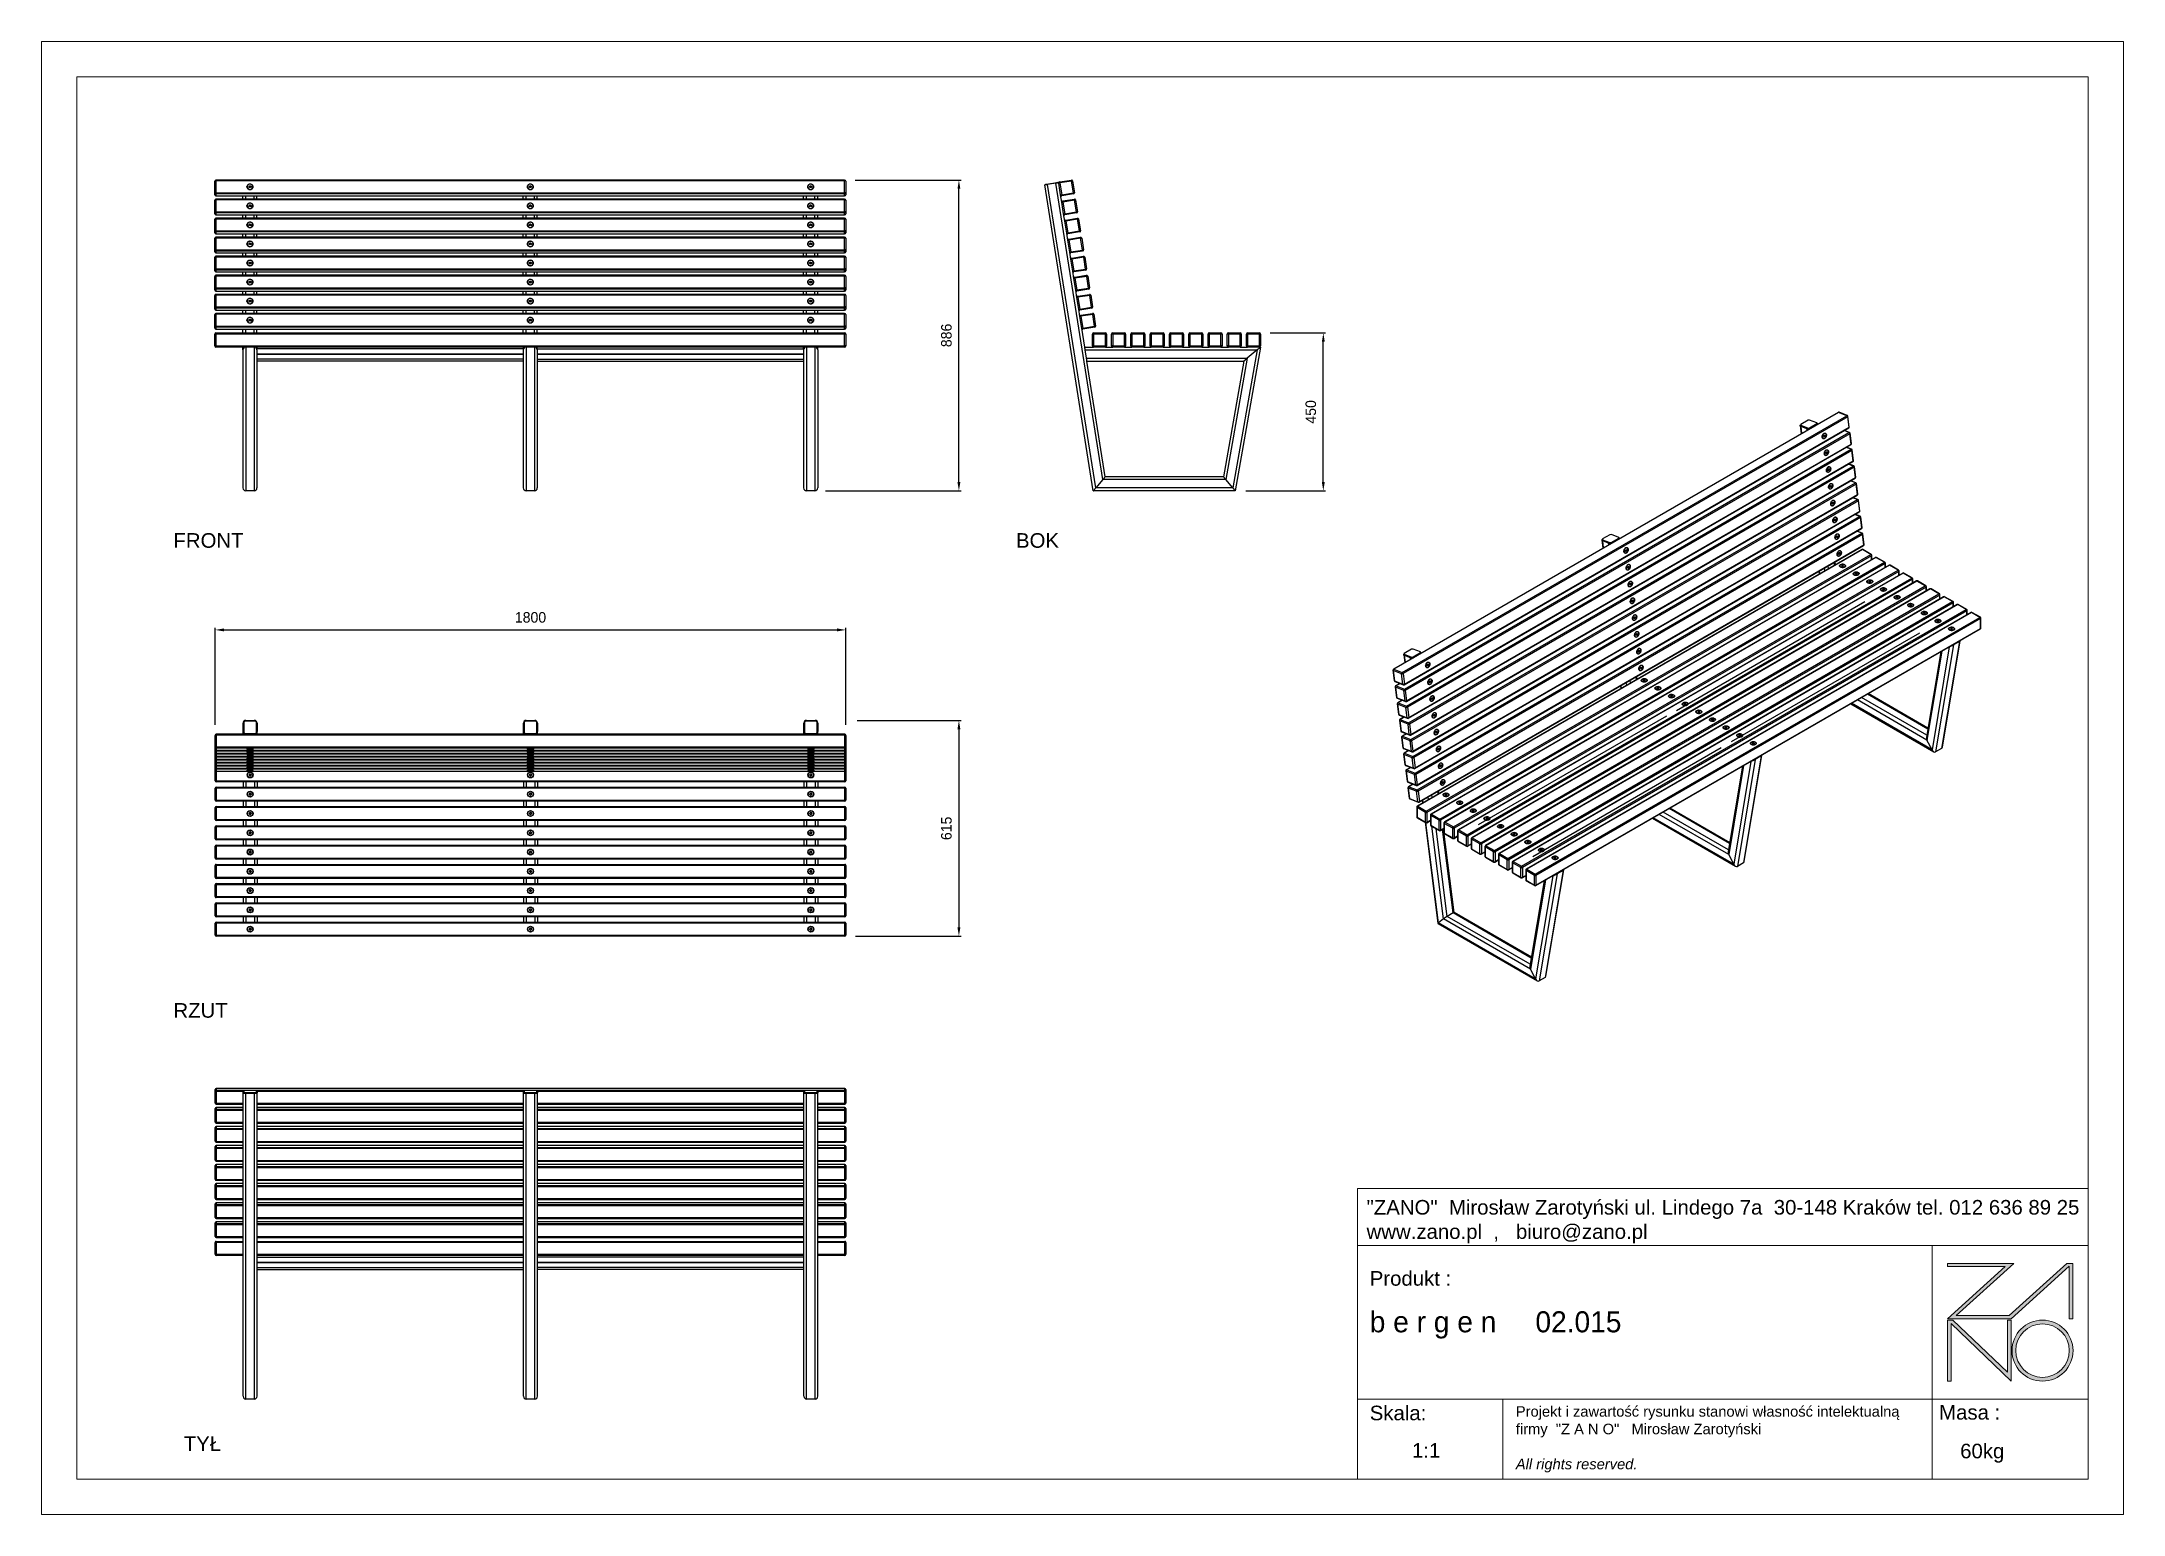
# Model space of a CAD drawing. Header units: millimetres. Extents: x 4581 to 10521, y 581 to 4781.
import ezdxf

# ---------------------------------------------------------------- set-up
doc = ezdxf.new("R2010")
doc.units = ezdxf.units.MM
doc.header["$PDSIZE"] = -1
doc.layers.add('tabelka', color=155, linetype='Continuous')
doc.layers.add('WYMIAR', color=96, linetype='Continuous')
doc.dimstyles.new('1-1', dxfattribs={"dimtxt": 30, "dimasz": 25, "dimexe": 6.25, "dimexo": 30, "dimgap": 20.625, "dimtad": 1, "dimdec": 1, "dimtxsty": 'Standard', "dimcen": 0, "dimclrd": 2, "dimclre": 2, "dimclrt": 2, "dimadec": 0, "dimazin": 0, "dimtfac": 1, "dimtdec": 1, "dimtmove": 0, "dimatfit": 3, "dimfxl": 0, "dimarcsym": 0})

msp = doc.modelspace()

# ---------------------------------------------------------------- texts
at = {"layer": 'WYMIAR', "char_height": 41.5951, "width": 196.5247, "attachment_point": 1}
for s, insert in [('{\\f@Arial Unicode MS|b0|i0|c238|p34;FRONT}', (4956.75, 3379.43)), ('{\\f@Arial Unicode MS|b0|i0|c238|p34;BOK}', (7360.85, 3379.43)), ('{\\f@Arial Unicode MS|b0|i0|c238|p34;RZUT}', (4956.75, 2039.14)), ('{\\f@Arial Unicode MS|b0|i0|c238|p34;TYŁ}', (4986.12, 803.85))]:
    msp.add_mtext(s, dxfattribs=dict(at, insert=insert))

# ---------------------------------------------------------------- blocks, each defined once
blk = doc.blocks.new('front')
for p, q in [((-3119.1, 2623.4), (-3119.1, 2656.9)), ((-3119.1, 2618), (-3119.1, 2623.4)), ((-1322.1, 2659.9), (-3116.1, 2659.9)), ((-3116.1, 2657.4), (-3116.1, 2659.9)), ((-1322.1, 2657.4), (-3116.1, 2657.4)), ((-3116.1, 2657.4), (-3116.1, 2623.8)), ((-3116.1, 2620.4), (-3116.1, 2623.8)), ((-3116.1, 2623.8), (-1322.1, 2623.8)), ((-1322.1, 2620.4), (-3116.1, 2620.4)), ((-3116.1, 2620.4), (-3116.1, 2615.1)), ((-3116.1, 2615.1), (-1322.1, 2615.1)), ((-3116.1, 2615), (-3116.1, 2615.1)), ((-3116.1, 2615), (-1322.1, 2615)), ((-3039.1, 2605.6), (-3039.1, 2615)), ((-3031.1, 2605.6), (-3031.1, 2615)), ((-3026.9, 2640.6), (-3026.9, 2640.5)), ((-3021.6, 2642.1), (-3019.1, 2643.5)), ((-3021.6, 2641.5), (-3020.3, 2642.2)), ((-3021.6, 2639.2), (-3021.6, 2642.1)), ((-3019.1, 2637.8), (-3021.6, 2639.2)), ((-3020.3, 2642.2), (-3019.1, 2642.9)), ((-3019.1, 2643.5), (-3016.6, 2642.1)), ((-3019.1, 2642.9), (-3019.1, 2643.5)), ((-3019.1, 2642.9), (-3017.8, 2642.2)), ((-3016.6, 2639.2), (-3019.1, 2637.8)), ((-3017.8, 2642.2), (-3016.6, 2641.5)), ((-3016.6, 2642.1), (-3016.6, 2639.2)), ((-3011.3, 2640.5), (-3011.3, 2640.6)), ((-3007.1, 2605.6), (-3007.1, 2615)), ((-2999.1, 2605.6), (-2999.1, 2615)), ((-2239.1, 2605.6), (-2239.1, 2615)), ((-2231.1, 2605.6), (-2231.1, 2615)), ((-2226.9, 2640.6), (-2226.9, 2640.5)), ((-2221.6, 2642.1), (-2219.1, 2643.5)), ((-2221.6, 2641.5), (-2220.3, 2642.2)), ((-2221.6, 2639.2), (-2221.6, 2642.1)), ((-2219.1, 2637.8), (-2221.6, 2639.2)), ((-2220.3, 2642.2), (-2219.1, 2642.9)), ((-2219.1, 2643.5), (-2216.6, 2642.1)), ((-2219.1, 2642.9), (-2219.1, 2643.5)), ((-2219.1, 2642.9), (-2217.8, 2642.2)), ((-2216.6, 2639.2), (-2219.1, 2637.8)), ((-2217.8, 2642.2), (-2216.6, 2641.5)), ((-2216.6, 2642.1), (-2216.6, 2639.2)), ((-2211.3, 2640.5), (-2211.3, 2640.6)), ((-2207.1, 2605.6), (-2207.1, 2615)), ((-2199.1, 2605.6), (-2199.1, 2615)), ((-1439.1, 2605.6), (-1439.1, 2615)), ((-1431.1, 2605.6), (-1431.1, 2615)), ((-1426.9, 2640.6), (-1426.9, 2640.5)), ((-1421.6, 2642.1), (-1419.1, 2643.5)), ((-1421.6, 2641.5), (-1420.3, 2642.2)), ((-1421.6, 2639.2), (-1421.6, 2642.1)), ((-1419.1, 2637.8), (-1421.6, 2639.2)), ((-1420.3, 2642.2), (-1419.1, 2642.9)), ((-1419.1, 2643.5), (-1416.6, 2642.1)), ((-1419.1, 2642.9), (-1419.1, 2643.5)), ((-1419.1, 2642.9), (-1417.8, 2642.2)), ((-1416.6, 2639.2), (-1419.1, 2637.8)), ((-1417.8, 2642.2), (-1416.6, 2641.5)), ((-1416.6, 2642.1), (-1416.6, 2639.2)), ((-1411.3, 2640.5), (-1411.3, 2640.6)), ((-1407.1, 2605.6), (-1407.1, 2615)), ((-1399.1, 2605.6), (-1399.1, 2615)), ((-1322.1, 2657.4), (-1322.1, 2659.9)), ((-1322.1, 2623.8), (-1322.1, 2657.4)), ((-1322.1, 2620.4), (-1322.1, 2623.8)), ((-1322.1, 2615.1), (-1322.1, 2620.4)), ((-1322.1, 2615), (-1322.1, 2615.1)), ((-1319.1, 2656.9), (-1319.1, 2623.4)), ((-1319.1, 2623.4), (-1319.1, 2618)), ((-3119.1, 2569), (-3119.1, 2602.6)), ((-3119.1, 2563.7), (-3119.1, 2569)), ((-1322.1, 2605.6), (-3116.1, 2605.6)), ((-3116.1, 2603.1), (-3116.1, 2605.6)), ((-1322.1, 2603.1), (-3116.1, 2603.1)), ((-3116.1, 2603.1), (-3116.1, 2569.5)), ((-3116.1, 2566.1), (-3116.1, 2569.5)), ((-3116.1, 2569.5), (-1322.1, 2569.5)), ((-1322.1, 2566.1), (-3116.1, 2566.1)), ((-3116.1, 2566.1), (-3116.1, 2560.8)), ((-3116.1, 2560.8), (-1322.1, 2560.8)), ((-3116.1, 2560.7), (-3116.1, 2560.8)), ((-3116.1, 2560.7), (-1322.1, 2560.7)), ((-3039.1, 2551.3), (-3039.1, 2560.7)), ((-3031.1, 2551.3), (-3031.1, 2560.7)), ((-3026.9, 2586.3), (-3026.9, 2586.2)), ((-3021.6, 2587.7), (-3019.1, 2589.2)), ((-3021.6, 2587.2), (-3020.3, 2587.9)), ((-3021.6, 2584.9), (-3021.6, 2587.7)), ((-3019.1, 2583.4), (-3021.6, 2584.9)), ((-3020.3, 2587.9), (-3019.1, 2588.6)), ((-3019.1, 2589.2), (-3016.6, 2587.7)), ((-3019.1, 2588.6), (-3019.1, 2589.2)), ((-3019.1, 2588.6), (-3017.8, 2587.9)), ((-3016.6, 2584.9), (-3019.1, 2583.4)), ((-3017.8, 2587.9), (-3016.6, 2587.2)), ((-3016.6, 2587.7), (-3016.6, 2584.9)), ((-3011.3, 2586.2), (-3011.3, 2586.3)), ((-3007.1, 2551.3), (-3007.1, 2560.7)), ((-2999.1, 2551.3), (-2999.1, 2560.7)), ((-2239.1, 2551.3), (-2239.1, 2560.7)), ((-2231.1, 2551.3), (-2231.1, 2560.7)), ((-2226.9, 2586.3), (-2226.9, 2586.2)), ((-2221.6, 2587.7), (-2219.1, 2589.2)), ((-2221.6, 2587.2), (-2220.3, 2587.9)), ((-2221.6, 2584.9), (-2221.6, 2587.7)), ((-2219.1, 2583.4), (-2221.6, 2584.9)), ((-2220.3, 2587.9), (-2219.1, 2588.6)), ((-2219.1, 2589.2), (-2216.6, 2587.7)), ((-2219.1, 2588.6), (-2219.1, 2589.2)), ((-2219.1, 2588.6), (-2217.8, 2587.9)), ((-2216.6, 2584.9), (-2219.1, 2583.4)), ((-2217.8, 2587.9), (-2216.6, 2587.2)), ((-2216.6, 2587.7), (-2216.6, 2584.9)), ((-2211.3, 2586.2), (-2211.3, 2586.3)), ((-2207.1, 2551.3), (-2207.1, 2560.7)), ((-2199.1, 2551.3), (-2199.1, 2560.7)), ((-1439.1, 2551.3), (-1439.1, 2560.7)), ((-1431.1, 2551.3), (-1431.1, 2560.7)), ((-1426.9, 2586.3), (-1426.9, 2586.2)), ((-1421.6, 2587.7), (-1419.1, 2589.2)), ((-1421.6, 2587.2), (-1420.3, 2587.9)), ((-1421.6, 2584.9), (-1421.6, 2587.7)), ((-1419.1, 2583.4), (-1421.6, 2584.9)), ((-1420.3, 2587.9), (-1419.1, 2588.6)), ((-1419.1, 2589.2), (-1416.6, 2587.7)), ((-1419.1, 2588.6), (-1419.1, 2589.2)), ((-1419.1, 2588.6), (-1417.8, 2587.9)), ((-1416.6, 2584.9), (-1419.1, 2583.4)), ((-1417.8, 2587.9), (-1416.6, 2587.2)), ((-1416.6, 2587.7), (-1416.6, 2584.9)), ((-1411.3, 2586.2), (-1411.3, 2586.3)), ((-1407.1, 2551.3), (-1407.1, 2560.7)), ((-1399.1, 2551.3), (-1399.1, 2560.7)), ((-1322.1, 2603.1), (-1322.1, 2605.6)), ((-1322.1, 2569.5), (-1322.1, 2603.1)), ((-1322.1, 2566.1), (-1322.1, 2569.5)), ((-1322.1, 2560.8), (-1322.1, 2566.1)), ((-1322.1, 2560.7), (-1322.1, 2560.8)), ((-1319.1, 2602.6), (-1319.1, 2569)), ((-1319.1, 2569), (-1319.1, 2563.7)), ((-3119.1, 2514.7), (-3119.1, 2548.3)), ((-3119.1, 2509.4), (-3119.1, 2514.7)), ((-1322.1, 2551.3), (-3116.1, 2551.3)), ((-3116.1, 2548.8), (-3116.1, 2551.3)), ((-1322.1, 2548.8), (-3116.1, 2548.8)), ((-3116.1, 2548.8), (-3116.1, 2515.2)), ((-3116.1, 2511.8), (-3116.1, 2515.2)), ((-3116.1, 2515.2), (-1322.1, 2515.2)), ((-1322.1, 2511.8), (-3116.1, 2511.8)), ((-3116.1, 2511.8), (-3116.1, 2506.4)), ((-3116.1, 2506.4), (-1322.1, 2506.4)), ((-3116.1, 2506.4), (-1322.1, 2506.4)), ((-3116.1, 2506.4), (-3116.1, 2506.4)), ((-1322.1, 2497), (-3116.1, 2497)), ((-3116.1, 2494.4), (-3116.1, 2497)), ((-3039.1, 2497), (-3039.1, 2506.4)), ((-3031.1, 2497), (-3031.1, 2506.4)), ((-3026.9, 2532), (-3026.9, 2531.9)), ((-3021.6, 2533.4), (-3019.1, 2534.8)), ((-3021.6, 2532.9), (-3020.3, 2533.6)), ((-3021.6, 2530.6), (-3021.6, 2533.4)), ((-3019.1, 2529.1), (-3021.6, 2530.6)), ((-3020.3, 2533.6), (-3019.1, 2534.3)), ((-3019.1, 2534.8), (-3016.6, 2533.4)), ((-3019.1, 2534.3), (-3019.1, 2534.8)), ((-3019.1, 2534.3), (-3017.8, 2533.6)), ((-3016.6, 2530.6), (-3019.1, 2529.1)), ((-3017.8, 2533.6), (-3016.6, 2532.9)), ((-3016.6, 2533.4), (-3016.6, 2530.6)), ((-3011.3, 2531.9), (-3011.3, 2532)), ((-3007.1, 2497), (-3007.1, 2506.4)), ((-2999.1, 2497), (-2999.1, 2506.4)), ((-2239.1, 2497), (-2239.1, 2506.4)), ((-2231.1, 2497), (-2231.1, 2506.4)), ((-2226.9, 2532), (-2226.9, 2531.9)), ((-2221.6, 2533.4), (-2219.1, 2534.8)), ((-2221.6, 2532.9), (-2220.3, 2533.6)), ((-2221.6, 2530.6), (-2221.6, 2533.4)), ((-2219.1, 2529.1), (-2221.6, 2530.6)), ((-2220.3, 2533.6), (-2219.1, 2534.3)), ((-2219.1, 2534.8), (-2216.6, 2533.4)), ((-2219.1, 2534.3), (-2219.1, 2534.8)), ((-2219.1, 2534.3), (-2217.8, 2533.6)), ((-2216.6, 2530.6), (-2219.1, 2529.1)), ((-2217.8, 2533.6), (-2216.6, 2532.9)), ((-2216.6, 2533.4), (-2216.6, 2530.6)), ((-2211.3, 2531.9), (-2211.3, 2532)), ((-2207.1, 2497), (-2207.1, 2506.4)), ((-2199.1, 2497), (-2199.1, 2506.4)), ((-1439.1, 2497), (-1439.1, 2506.4)), ((-1431.1, 2497), (-1431.1, 2506.4)), ((-1426.9, 2532), (-1426.9, 2531.9)), ((-1421.6, 2533.4), (-1419.1, 2534.8)), ((-1421.6, 2532.9), (-1420.3, 2533.6)), ((-1421.6, 2530.6), (-1421.6, 2533.4)), ((-1419.1, 2529.1), (-1421.6, 2530.6)), ((-1420.3, 2533.6), (-1419.1, 2534.3)), ((-1419.1, 2534.8), (-1416.6, 2533.4)), ((-1419.1, 2534.3), (-1419.1, 2534.8)), ((-1419.1, 2534.3), (-1417.8, 2533.6)), ((-1416.6, 2530.6), (-1419.1, 2529.1)), ((-1417.8, 2533.6), (-1416.6, 2532.9)), ((-1416.6, 2533.4), (-1416.6, 2530.6)), ((-1411.3, 2531.9), (-1411.3, 2532)), ((-1407.1, 2497), (-1407.1, 2506.4)), ((-1399.1, 2497), (-1399.1, 2506.4)), ((-1322.1, 2548.8), (-1322.1, 2551.3)), ((-1322.1, 2515.2), (-1322.1, 2548.8)), ((-1322.1, 2511.8), (-1322.1, 2515.2)), ((-1322.1, 2506.4), (-1322.1, 2511.8)), ((-1322.1, 2506.4), (-1322.1, 2506.4)), ((-1322.1, 2494.4), (-1322.1, 2497)), ((-1319.1, 2548.3), (-1319.1, 2514.7)), ((-1319.1, 2514.7), (-1319.1, 2509.4)), ((-3119.1, 2460.4), (-3119.1, 2494)), ((-3119.1, 2455.1), (-3119.1, 2460.4)), ((-3119.1, 2406.1), (-3119.1, 2439.7)), ((-1322.1, 2494.4), (-3116.1, 2494.4)), ((-3116.1, 2494.4), (-3116.1, 2460.9)), ((-3116.1, 2457.4), (-3116.1, 2460.9)), ((-3116.1, 2460.9), (-1322.1, 2460.9)), ((-1322.1, 2457.4), (-3116.1, 2457.4)), ((-3116.1, 2457.4), (-3116.1, 2452.1)), ((-3116.1, 2452.1), (-1322.1, 2452.1)), ((-3116.1, 2452.1), (-1322.1, 2452.1)), ((-3116.1, 2452.1), (-3116.1, 2452.1)), ((-1322.1, 2442.7), (-3116.1, 2442.7)), ((-3116.1, 2440.1), (-3116.1, 2442.7)), ((-1322.1, 2440.1), (-3116.1, 2440.1)), ((-3116.1, 2440.1), (-3116.1, 2406.5)), ((-3039.1, 2442.7), (-3039.1, 2452.1)), ((-3031.1, 2442.7), (-3031.1, 2452.1)), ((-3026.9, 2477.7), (-3026.9, 2477.6)), ((-3021.6, 2479.1), (-3019.1, 2480.5)), ((-3021.6, 2478.5), (-3020.3, 2479.3)), ((-3021.6, 2476.2), (-3021.6, 2479.1)), ((-3019.1, 2474.8), (-3021.6, 2476.2)), ((-3020.3, 2479.3), (-3019.1, 2480)), ((-3019.1, 2480.5), (-3016.6, 2479.1)), ((-3019.1, 2480), (-3019.1, 2480.5)), ((-3019.1, 2480), (-3017.8, 2479.3)), ((-3016.6, 2476.2), (-3019.1, 2474.8)), ((-3017.8, 2479.3), (-3016.6, 2478.5)), ((-3016.6, 2479.1), (-3016.6, 2476.2)), ((-3011.3, 2477.6), (-3011.3, 2477.7)), ((-3007.1, 2442.7), (-3007.1, 2452.1)), ((-2999.1, 2442.7), (-2999.1, 2452.1)), ((-2239.1, 2442.7), (-2239.1, 2452.1)), ((-2231.1, 2442.7), (-2231.1, 2452.1)), ((-2226.9, 2477.7), (-2226.9, 2477.6)), ((-2221.6, 2479.1), (-2219.1, 2480.5)), ((-2221.6, 2478.5), (-2220.3, 2479.3)), ((-2221.6, 2476.2), (-2221.6, 2479.1)), ((-2219.1, 2474.8), (-2221.6, 2476.2)), ((-2220.3, 2479.3), (-2219.1, 2480)), ((-2219.1, 2480.5), (-2216.6, 2479.1)), ((-2219.1, 2480), (-2219.1, 2480.5)), ((-2219.1, 2480), (-2217.8, 2479.3)), ((-2216.6, 2476.2), (-2219.1, 2474.8)), ((-2217.8, 2479.3), (-2216.6, 2478.5)), ((-2216.6, 2479.1), (-2216.6, 2476.2)), ((-2211.3, 2477.6), (-2211.3, 2477.7)), ((-2207.1, 2442.7), (-2207.1, 2452.1)), ((-2199.1, 2442.7), (-2199.1, 2452.1)), ((-1439.1, 2442.7), (-1439.1, 2452.1)), ((-1431.1, 2442.7), (-1431.1, 2452.1)), ((-1426.9, 2477.7), (-1426.9, 2477.6)), ((-1421.6, 2479.1), (-1419.1, 2480.5)), ((-1421.6, 2478.5), (-1420.3, 2479.3)), ((-1421.6, 2476.2), (-1421.6, 2479.1)), ((-1419.1, 2474.8), (-1421.6, 2476.2)), ((-1420.3, 2479.3), (-1419.1, 2480)), ((-1419.1, 2480.5), (-1416.6, 2479.1)), ((-1419.1, 2480), (-1419.1, 2480.5)), ((-1419.1, 2480), (-1417.8, 2479.3)), ((-1416.6, 2476.2), (-1419.1, 2474.8)), ((-1417.8, 2479.3), (-1416.6, 2478.5)), ((-1416.6, 2479.1), (-1416.6, 2476.2)), ((-1411.3, 2477.6), (-1411.3, 2477.7)), ((-1407.1, 2442.7), (-1407.1, 2452.1)), ((-1399.1, 2442.7), (-1399.1, 2452.1)), ((-1322.1, 2460.9), (-1322.1, 2494.4)), ((-1322.1, 2457.4), (-1322.1, 2460.9)), ((-1322.1, 2452.1), (-1322.1, 2457.4)), ((-1322.1, 2452.1), (-1322.1, 2452.1)), ((-1322.1, 2440.1), (-1322.1, 2442.7)), ((-1322.1, 2406.5), (-1322.1, 2440.1)), ((-1319.1, 2494), (-1319.1, 2460.4)), ((-1319.1, 2460.4), (-1319.1, 2455.1)), ((-1319.1, 2439.7), (-1319.1, 2406.1)), ((-3119.1, 2400.8), (-3119.1, 2406.1)), ((-3119.1, 2351.8), (-3119.1, 2385.3)), ((-3116.1, 2403.1), (-3116.1, 2406.5)), ((-3116.1, 2406.5), (-1322.1, 2406.5)), ((-1322.1, 2403.1), (-3116.1, 2403.1)), ((-3116.1, 2403.1), (-3116.1, 2397.8)), ((-3116.1, 2397.8), (-1322.1, 2397.8)), ((-3116.1, 2397.8), (-1322.1, 2397.8)), ((-3116.1, 2397.8), (-3116.1, 2397.8)), ((-1322.1, 2388.3), (-3116.1, 2388.3)), ((-3116.1, 2385.8), (-3116.1, 2388.3)), ((-1322.1, 2385.8), (-3116.1, 2385.8)), ((-3116.1, 2385.8), (-3116.1, 2352.2)), ((-3039.1, 2388.3), (-3039.1, 2397.8)), ((-3031.1, 2388.3), (-3031.1, 2397.8)), ((-3026.9, 2423.3), (-3026.9, 2423.2)), ((-3021.6, 2424.8), (-3019.1, 2426.2)), ((-3021.6, 2424.2), (-3020.3, 2424.9)), ((-3021.6, 2421.9), (-3021.6, 2424.8)), ((-3019.1, 2420.5), (-3021.6, 2421.9)), ((-3020.3, 2424.9), (-3019.1, 2425.7)), ((-3019.1, 2426.2), (-3016.6, 2424.8)), ((-3019.1, 2425.7), (-3019.1, 2426.2)), ((-3019.1, 2425.7), (-3017.8, 2424.9)), ((-3016.6, 2421.9), (-3019.1, 2420.5)), ((-3017.8, 2424.9), (-3016.6, 2424.2)), ((-3016.6, 2424.8), (-3016.6, 2421.9)), ((-3011.3, 2423.2), (-3011.3, 2423.3)), ((-3007.1, 2388.3), (-3007.1, 2397.8)), ((-2999.1, 2388.3), (-2999.1, 2397.8)), ((-2239.1, 2388.3), (-2239.1, 2397.8)), ((-2231.1, 2388.3), (-2231.1, 2397.8)), ((-2226.9, 2423.3), (-2226.9, 2423.2)), ((-2221.6, 2424.8), (-2219.1, 2426.2)), ((-2221.6, 2424.2), (-2220.3, 2424.9)), ((-2221.6, 2421.9), (-2221.6, 2424.8)), ((-2219.1, 2420.5), (-2221.6, 2421.9)), ((-2220.3, 2424.9), (-2219.1, 2425.7)), ((-2219.1, 2426.2), (-2216.6, 2424.8)), ((-2219.1, 2425.7), (-2219.1, 2426.2)), ((-2219.1, 2425.7), (-2217.8, 2424.9)), ((-2216.6, 2421.9), (-2219.1, 2420.5)), ((-2217.8, 2424.9), (-2216.6, 2424.2)), ((-2216.6, 2424.8), (-2216.6, 2421.9)), ((-2211.3, 2423.2), (-2211.3, 2423.3)), ((-2207.1, 2388.3), (-2207.1, 2397.8)), ((-2199.1, 2388.3), (-2199.1, 2397.8)), ((-1439.1, 2388.3), (-1439.1, 2397.8)), ((-1431.1, 2388.3), (-1431.1, 2397.8)), ((-1426.9, 2423.3), (-1426.9, 2423.2)), ((-1421.6, 2424.8), (-1419.1, 2426.2)), ((-1421.6, 2424.2), (-1420.3, 2424.9)), ((-1421.6, 2421.9), (-1421.6, 2424.8)), ((-1419.1, 2420.5), (-1421.6, 2421.9)), ((-1420.3, 2424.9), (-1419.1, 2425.7)), ((-1419.1, 2426.2), (-1416.6, 2424.8)), ((-1419.1, 2425.7), (-1419.1, 2426.2)), ((-1419.1, 2425.7), (-1417.8, 2424.9)), ((-1416.6, 2421.9), (-1419.1, 2420.5)), ((-1417.8, 2424.9), (-1416.6, 2424.2)), ((-1416.6, 2424.8), (-1416.6, 2421.9)), ((-1411.3, 2423.2), (-1411.3, 2423.3)), ((-1407.1, 2388.3), (-1407.1, 2397.8)), ((-1399.1, 2388.3), (-1399.1, 2397.8)), ((-1322.1, 2403.1), (-1322.1, 2406.5)), ((-1322.1, 2397.8), (-1322.1, 2403.1)), ((-1322.1, 2397.8), (-1322.1, 2397.8)), ((-1322.1, 2385.8), (-1322.1, 2388.3)), ((-1322.1, 2352.2), (-1322.1, 2385.8)), ((-1319.1, 2406.1), (-1319.1, 2400.8)), ((-1319.1, 2385.3), (-1319.1, 2351.8)), ((-3119.1, 2346.4), (-3119.1, 2351.8)), ((-3119.1, 2297.4), (-3119.1, 2331)), ((-3116.1, 2348.8), (-3116.1, 2352.2)), ((-3116.1, 2352.2), (-1322.1, 2352.2)), ((-1322.1, 2348.8), (-3116.1, 2348.8)), ((-3116.1, 2348.8), (-3116.1, 2343.5)), ((-3116.1, 2343.5), (-1322.1, 2343.5)), ((-3116.1, 2343.4), (-3116.1, 2343.5)), ((-3116.1, 2343.4), (-1322.1, 2343.4)), ((-1322.1, 2334), (-3116.1, 2334)), ((-3116.1, 2331.5), (-3116.1, 2334)), ((-1322.1, 2331.5), (-3116.1, 2331.5)), ((-3116.1, 2331.5), (-3116.1, 2297.9)), ((-3039.1, 2334), (-3039.1, 2343.4)), ((-3031.1, 2334), (-3031.1, 2343.4)), ((-3026.9, 2369), (-3026.9, 2368.9)), ((-3021.6, 2370.4), (-3019.1, 2371.9)), ((-3021.6, 2369.9), (-3020.3, 2370.6)), ((-3021.6, 2367.6), (-3021.6, 2370.4)), ((-3019.1, 2366.2), (-3021.6, 2367.6)), ((-3021.6, 2316.1), (-3019.1, 2317.6)), ((-3020.3, 2370.6), (-3019.1, 2371.3)), ((-3020.3, 2316.3), (-3019.1, 2317)), ((-3019.1, 2371.9), (-3016.6, 2370.4)), ((-3019.1, 2371.3), (-3019.1, 2371.9)), ((-3019.1, 2371.3), (-3017.8, 2370.6)), ((-3016.6, 2367.6), (-3019.1, 2366.2)), ((-3019.1, 2317.6), (-3016.6, 2316.1)), ((-3019.1, 2317), (-3019.1, 2317.6)), ((-3019.1, 2317), (-3017.8, 2316.3)), ((-3017.8, 2370.6), (-3016.6, 2369.9)), ((-3016.6, 2370.4), (-3016.6, 2367.6)), ((-3011.3, 2368.9), (-3011.3, 2369)), ((-3007.1, 2334), (-3007.1, 2343.4)), ((-2999.1, 2334), (-2999.1, 2343.4)), ((-2239.1, 2334), (-2239.1, 2343.4)), ((-2231.1, 2334), (-2231.1, 2343.4)), ((-2226.9, 2369), (-2226.9, 2368.9)), ((-2221.6, 2370.4), (-2219.1, 2371.9)), ((-2221.6, 2369.9), (-2220.3, 2370.6)), ((-2221.6, 2367.6), (-2221.6, 2370.4)), ((-2219.1, 2366.2), (-2221.6, 2367.6)), ((-2221.6, 2316.1), (-2219.1, 2317.6)), ((-2220.3, 2370.6), (-2219.1, 2371.3)), ((-2220.3, 2316.3), (-2219.1, 2317)), ((-2219.1, 2371.9), (-2216.6, 2370.4)), ((-2219.1, 2371.3), (-2219.1, 2371.9)), ((-2219.1, 2371.3), (-2217.8, 2370.6)), ((-2216.6, 2367.6), (-2219.1, 2366.2)), ((-2219.1, 2317.6), (-2216.6, 2316.1)), ((-2219.1, 2317), (-2219.1, 2317.6)), ((-2219.1, 2317), (-2217.8, 2316.3)), ((-2217.8, 2370.6), (-2216.6, 2369.9)), ((-2216.6, 2370.4), (-2216.6, 2367.6)), ((-2211.3, 2368.9), (-2211.3, 2369)), ((-2207.1, 2334), (-2207.1, 2343.4)), ((-2199.1, 2334), (-2199.1, 2343.4)), ((-1439.1, 2334), (-1439.1, 2343.4)), ((-1431.1, 2334), (-1431.1, 2343.4)), ((-1426.9, 2369), (-1426.9, 2368.9)), ((-1421.6, 2370.4), (-1419.1, 2371.9)), ((-1421.6, 2369.9), (-1420.3, 2370.6)), ((-1421.6, 2367.6), (-1421.6, 2370.4)), ((-1419.1, 2366.2), (-1421.6, 2367.6)), ((-1421.6, 2316.1), (-1419.1, 2317.6)), ((-1420.3, 2370.6), (-1419.1, 2371.3)), ((-1420.3, 2316.3), (-1419.1, 2317)), ((-1419.1, 2371.9), (-1416.6, 2370.4)), ((-1419.1, 2371.3), (-1419.1, 2371.9)), ((-1419.1, 2371.3), (-1417.8, 2370.6)), ((-1416.6, 2367.6), (-1419.1, 2366.2)), ((-1419.1, 2317.6), (-1416.6, 2316.1)), ((-1419.1, 2317), (-1419.1, 2317.6)), ((-1419.1, 2317), (-1417.8, 2316.3)), ((-1417.8, 2370.6), (-1416.6, 2369.9)), ((-1416.6, 2370.4), (-1416.6, 2367.6)), ((-1411.3, 2368.9), (-1411.3, 2369)), ((-1407.1, 2334), (-1407.1, 2343.4)), ((-1399.1, 2334), (-1399.1, 2343.4)), ((-1322.1, 2348.8), (-1322.1, 2352.2)), ((-1322.1, 2343.5), (-1322.1, 2348.8)), ((-1322.1, 2343.4), (-1322.1, 2343.5)), ((-1322.1, 2331.5), (-1322.1, 2334)), ((-1322.1, 2297.9), (-1322.1, 2331.5)), ((-1319.1, 2351.8), (-1319.1, 2346.4)), ((-1319.1, 2331), (-1319.1, 2297.4)), ((-3119.1, 2292.1), (-3119.1, 2297.4)), ((-3119.1, 2243.1), (-3119.1, 2276.7)), ((-3116.1, 2294.5), (-3116.1, 2297.9)), ((-3116.1, 2297.9), (-1322.1, 2297.9)), ((-1322.1, 2294.5), (-3116.1, 2294.5)), ((-3116.1, 2294.5), (-3116.1, 2289.1)), ((-3116.1, 2289.1), (-1322.1, 2289.1)), ((-3116.1, 2289.1), (-1322.1, 2289.1)), ((-3116.1, 2289.1), (-3116.1, 2289.1)), ((-1322.1, 2279.7), (-3116.1, 2279.7)), ((-3116.1, 2277.2), (-3116.1, 2279.7)), ((-1322.1, 2277.2), (-3116.1, 2277.2)), ((-3116.1, 2277.2), (-3116.1, 2243.6)), ((-3039.1, 2279.7), (-3039.1, 2289.1)), ((-3031.1, 2279.7), (-3031.1, 2289.1)), ((-3026.9, 2314.7), (-3026.9, 2314.6)), ((-3026.9, 2260.4), (-3026.9, 2260.3)), ((-3021.6, 2315.6), (-3020.3, 2316.3)), ((-3021.6, 2313.3), (-3021.6, 2316.1)), ((-3019.1, 2311.8), (-3021.6, 2313.3)), ((-3021.6, 2261.8), (-3019.1, 2263.2)), ((-3021.6, 2261.3), (-3020.3, 2262)), ((-3021.6, 2258.9), (-3021.6, 2261.8)), ((-3019.1, 2257.5), (-3021.6, 2258.9)), ((-3020.3, 2262), (-3019.1, 2262.7)), ((-3016.6, 2313.3), (-3019.1, 2311.8)), ((-3019.1, 2263.2), (-3016.6, 2261.8)), ((-3019.1, 2262.7), (-3019.1, 2263.2)), ((-3019.1, 2262.7), (-3017.8, 2262)), ((-3016.6, 2258.9), (-3019.1, 2257.5)), ((-3017.8, 2316.3), (-3016.6, 2315.6)), ((-3017.8, 2262), (-3016.6, 2261.3)), ((-3016.6, 2316.1), (-3016.6, 2313.3)), ((-3016.6, 2261.8), (-3016.6, 2258.9)), ((-3011.3, 2314.6), (-3011.3, 2314.7)), ((-3011.3, 2260.3), (-3011.3, 2260.4)), ((-3007.1, 2279.7), (-3007.1, 2289.1)), ((-2999.1, 2279.7), (-2999.1, 2289.1)), ((-2239.1, 2279.7), (-2239.1, 2289.1)), ((-2231.1, 2279.7), (-2231.1, 2289.1)), ((-2226.9, 2314.7), (-2226.9, 2314.6)), ((-2226.9, 2260.4), (-2226.9, 2260.3)), ((-2221.6, 2315.6), (-2220.3, 2316.3)), ((-2221.6, 2313.3), (-2221.6, 2316.1)), ((-2219.1, 2311.8), (-2221.6, 2313.3)), ((-2221.6, 2261.8), (-2219.1, 2263.2)), ((-2221.6, 2261.3), (-2220.3, 2262)), ((-2221.6, 2258.9), (-2221.6, 2261.8)), ((-2219.1, 2257.5), (-2221.6, 2258.9)), ((-2220.3, 2262), (-2219.1, 2262.7)), ((-2216.6, 2313.3), (-2219.1, 2311.8)), ((-2219.1, 2263.2), (-2216.6, 2261.8)), ((-2219.1, 2262.7), (-2219.1, 2263.2)), ((-2219.1, 2262.7), (-2217.8, 2262)), ((-2216.6, 2258.9), (-2219.1, 2257.5)), ((-2217.8, 2316.3), (-2216.6, 2315.6)), ((-2217.8, 2262), (-2216.6, 2261.3)), ((-2216.6, 2316.1), (-2216.6, 2313.3)), ((-2216.6, 2261.8), (-2216.6, 2258.9)), ((-2211.3, 2314.6), (-2211.3, 2314.7)), ((-2211.3, 2260.3), (-2211.3, 2260.4)), ((-2207.1, 2279.7), (-2207.1, 2289.1)), ((-2199.1, 2279.7), (-2199.1, 2289.1)), ((-1439.1, 2279.7), (-1439.1, 2289.1)), ((-1431.1, 2279.7), (-1431.1, 2289.1)), ((-1426.9, 2314.7), (-1426.9, 2314.6)), ((-1426.9, 2260.4), (-1426.9, 2260.3)), ((-1421.6, 2315.6), (-1420.3, 2316.3)), ((-1421.6, 2313.3), (-1421.6, 2316.1)), ((-1419.1, 2311.8), (-1421.6, 2313.3)), ((-1421.6, 2261.8), (-1419.1, 2263.2)), ((-1421.6, 2261.3), (-1420.3, 2262)), ((-1421.6, 2258.9), (-1421.6, 2261.8)), ((-1419.1, 2257.5), (-1421.6, 2258.9)), ((-1420.3, 2262), (-1419.1, 2262.7)), ((-1416.6, 2313.3), (-1419.1, 2311.8)), ((-1419.1, 2263.2), (-1416.6, 2261.8)), ((-1419.1, 2262.7), (-1419.1, 2263.2)), ((-1419.1, 2262.7), (-1417.8, 2262)), ((-1416.6, 2258.9), (-1419.1, 2257.5)), ((-1417.8, 2316.3), (-1416.6, 2315.6)), ((-1417.8, 2262), (-1416.6, 2261.3)), ((-1416.6, 2316.1), (-1416.6, 2313.3)), ((-1416.6, 2261.8), (-1416.6, 2258.9)), ((-1411.3, 2314.6), (-1411.3, 2314.7)), ((-1411.3, 2260.3), (-1411.3, 2260.4)), ((-1407.1, 2279.7), (-1407.1, 2289.1)), ((-1399.1, 2279.7), (-1399.1, 2289.1)), ((-1322.1, 2294.5), (-1322.1, 2297.9)), ((-1322.1, 2289.1), (-1322.1, 2294.5)), ((-1322.1, 2289.1), (-1322.1, 2289.1)), ((-1322.1, 2277.2), (-1322.1, 2279.7)), ((-1322.1, 2243.6), (-1322.1, 2277.2)), ((-1319.1, 2297.4), (-1319.1, 2292.1)), ((-1319.1, 2276.7), (-1319.1, 2243.1)), ((-3119.1, 2237.8), (-3119.1, 2243.1)), ((-3116.1, 2220.8), (-3119.1, 2220.8)), ((-3119.1, 2186.8), (-3119.1, 2220.8)), ((-3116.1, 2240.1), (-3116.1, 2243.6)), ((-3116.1, 2243.6), (-1322.1, 2243.6)), ((-1322.1, 2240.1), (-3116.1, 2240.1)), ((-3116.1, 2240.1), (-3116.1, 2234.8)), ((-3116.1, 2234.8), (-1322.1, 2234.8)), ((-3116.1, 2234.8), (-1322.1, 2234.8)), ((-3116.1, 2234.8), (-3116.1, 2234.8)), ((-3116.1, 2220.8), (-3116.1, 2223.8)), ((-3116.1, 2223.8), (-1322.1, 2223.8)), ((-1322.1, 2220.8), (-3116.1, 2220.8)), ((-3116.1, 2220.8), (-3116.1, 2186.8)), ((-3039.1, 2223.8), (-3039.1, 2234.8)), ((-3031.1, 2223.8), (-3031.1, 2234.8)), ((-3007.1, 2223.8), (-3007.1, 2234.8)), ((-2999.1, 2223.8), (-2999.1, 2234.8)), ((-2239.1, 2223.8), (-2239.1, 2234.8)), ((-2231.1, 2223.8), (-2231.1, 2234.8)), ((-2207.1, 2223.8), (-2207.1, 2234.8)), ((-2199.1, 2223.8), (-2199.1, 2234.8)), ((-1439.1, 2223.8), (-1439.1, 2234.8)), ((-1431.1, 2223.8), (-1431.1, 2234.8)), ((-1407.1, 2223.8), (-1407.1, 2234.8)), ((-1399.1, 2223.8), (-1399.1, 2234.8)), ((-1322.1, 2240.1), (-1322.1, 2243.6)), ((-1322.1, 2234.8), (-1322.1, 2240.1)), ((-1322.1, 2234.8), (-1322.1, 2234.8)), ((-1322.1, 2220.8), (-1322.1, 2223.8)), ((-1322.1, 2186.8), (-1322.1, 2220.8)), ((-1319.1, 2220.8), (-1322.1, 2220.8)), ((-1319.1, 2243.1), (-1319.1, 2237.8)), ((-1319.1, 2220.8), (-1319.1, 2186.8)), ((-3116.1, 2186.8), (-3119.1, 2186.8)), ((-3116.1, 2183.8), (-3116.1, 2186.8)), ((-3116.1, 2186.8), (-1322.1, 2186.8)), ((-3031.1, 2183.8), (-3116.1, 2183.8)), ((-3039.1, 2175.8), (-3039.1, 2183.8)), ((-3039.1, 2175.8), (-3039.1, 1781.8)), ((-3007.1, 2183.8), (-3031.1, 2183.8)), ((-3031.1, 2183.8), (-3031.1, 1773.8)), ((-2231.1, 2183.8), (-3007.1, 2183.8)), ((-3007.1, 2183.8), (-3007.1, 1773.8)), ((-2999.1, 2183.8), (-2999.1, 2178.6)), ((-2239.1, 2178.6), (-2999.1, 2178.6)), ((-2999.1, 2175.8), (-2999.1, 1781.8)), ((-2239.1, 2163.8), (-2999.1, 2163.8)), ((-2999.1, 2163.8), (-2239.1, 2163.8)), ((-2239.1, 2149), (-2999.1, 2149)), ((-2239.1, 2143.8), (-2999.1, 2143.8)), ((-2239.1, 2183.8), (-2239.1, 2178.6)), ((-2239.1, 2175.8), (-2239.1, 1781.8)), ((-2207.1, 2183.8), (-2231.1, 2183.8)), ((-2231.1, 2183.8), (-2231.1, 1773.8)), ((-1431.1, 2183.8), (-2207.1, 2183.8)), ((-2207.1, 2183.8), (-2207.1, 1773.8)), ((-2199.1, 2178.6), (-2199.1, 2183.8)), ((-2199.1, 2178.6), (-1439.1, 2178.6)), ((-2199.1, 2175.8), (-2199.1, 1781.8)), ((-2199.1, 2163.8), (-1439.1, 2163.8)), ((-1439.1, 2163.8), (-2199.1, 2163.8)), ((-2199.1, 2149), (-1439.1, 2149)), ((-2199.1, 2143.8), (-1439.1, 2143.8)), ((-1439.1, 2178.6), (-1439.1, 2183.8)), ((-1439.1, 2175.8), (-1439.1, 1781.8)), ((-1407.1, 2183.8), (-1431.1, 2183.8)), ((-1431.1, 2183.8), (-1431.1, 1773.8)), ((-1322.1, 2183.8), (-1407.1, 2183.8)), ((-1407.1, 2183.8), (-1407.1, 1773.8)), ((-1399.1, 2175.8), (-1399.1, 2183.8)), ((-1399.1, 2175.8), (-1399.1, 1781.8)), ((-1322.1, 2183.8), (-1322.1, 2186.8)), ((-1319.1, 2186.8), (-1322.1, 2186.8)), ((-3007.1, 1773.8), (-3031.1, 1773.8)), ((-2207.1, 1773.8), (-2231.1, 1773.8)), ((-1407.1, 1773.8), (-1431.1, 1773.8))]:
    blk.add_line(p, q)
at = {"flags": 128}
for points in [[(-3019.1, 2649), (-3017.3, 2648.8), (-3015.6, 2648.3), (-3014.1, 2647.4), (-3012.8, 2646.2), (-3011.7, 2644.8), (-3011, 2643.2), (-3010.6, 2641.5), (-3010.6, 2639.8), (-3011, 2638), (-3011.7, 2636.4), (-3012.8, 2635), (-3014.1, 2633.8), (-3015.6, 2633), (-3017.3, 2632.4), (-3019.1, 2632.2), (-3020.9, 2632.4), (-3022.5, 2633), (-3024.1, 2633.8), (-3025.4, 2635), (-3026.5, 2636.4), (-3027.2, 2638), (-3027.5, 2639.8), (-3027.5, 2641.5), (-3027.2, 2643.2), (-3026.5, 2644.8), (-3025.4, 2646.2), (-3024.1, 2647.4), (-3022.5, 2648.3), (-3020.9, 2648.8), (-3019.1, 2649)], [(-3011.3, 2640.6), (-3011.5, 2642.3), (-3012, 2643.9), (-3012.9, 2645.3), (-3014.1, 2646.5), (-3015.4, 2647.4), (-3017, 2648), (-3018.7, 2648.3), (-3020.4, 2648.2), (-3022, 2647.8), (-3023.5, 2647), (-3024.7, 2645.9), (-3025.8, 2644.6), (-3026.5, 2643.1), (-3026.8, 2641.5), (-3026.8, 2639.8), (-3026.5, 2638.2), (-3025.8, 2636.7), (-3024.7, 2635.3), (-3023.5, 2634.3), (-3022, 2633.5), (-3020.4, 2633), (-3018.7, 2632.9), (-3017, 2633.2), (-3015.4, 2633.8), (-3014.1, 2634.8), (-3012.9, 2636), (-3012, 2637.4), (-3011.5, 2639), (-3011.3, 2640.6)], [(-2219.1, 2649), (-2217.3, 2648.8), (-2215.6, 2648.3), (-2214.1, 2647.4), (-2212.8, 2646.2), (-2211.7, 2644.8), (-2211, 2643.2), (-2210.6, 2641.5), (-2210.6, 2639.8), (-2211, 2638), (-2211.7, 2636.4), (-2212.8, 2635), (-2214.1, 2633.8), (-2215.6, 2633), (-2217.3, 2632.4), (-2219.1, 2632.2), (-2220.9, 2632.4), (-2222.5, 2633), (-2224.1, 2633.8), (-2225.4, 2635), (-2226.5, 2636.4), (-2227.2, 2638), (-2227.5, 2639.8), (-2227.5, 2641.5), (-2227.2, 2643.2), (-2226.5, 2644.8), (-2225.4, 2646.2), (-2224.1, 2647.4), (-2222.5, 2648.3), (-2220.9, 2648.8), (-2219.1, 2649)], [(-2211.3, 2640.6), (-2211.5, 2642.3), (-2212, 2643.9), (-2212.9, 2645.3), (-2214.1, 2646.5), (-2215.4, 2647.4), (-2217, 2648), (-2218.7, 2648.3), (-2220.4, 2648.2), (-2222, 2647.8), (-2223.5, 2647), (-2224.7, 2645.9), (-2225.8, 2644.6), (-2226.5, 2643.1), (-2226.8, 2641.5), (-2226.8, 2639.8), (-2226.5, 2638.2), (-2225.8, 2636.7), (-2224.7, 2635.3), (-2223.5, 2634.3), (-2222, 2633.5), (-2220.4, 2633), (-2218.7, 2632.9), (-2217, 2633.2), (-2215.4, 2633.8), (-2214.1, 2634.8), (-2212.9, 2636), (-2212, 2637.4), (-2211.5, 2639), (-2211.3, 2640.6)], [(-1419.1, 2649), (-1417.3, 2648.8), (-1415.6, 2648.3), (-1414.1, 2647.4), (-1412.8, 2646.2), (-1411.7, 2644.8), (-1411, 2643.2), (-1410.6, 2641.5), (-1410.6, 2639.8), (-1411, 2638), (-1411.7, 2636.4), (-1412.8, 2635), (-1414.1, 2633.8), (-1415.6, 2633), (-1417.3, 2632.4), (-1419.1, 2632.2), (-1420.9, 2632.4), (-1422.5, 2633), (-1424.1, 2633.8), (-1425.4, 2635), (-1426.5, 2636.4), (-1427.2, 2638), (-1427.5, 2639.8), (-1427.5, 2641.5), (-1427.2, 2643.2), (-1426.5, 2644.8), (-1425.4, 2646.2), (-1424.1, 2647.4), (-1422.5, 2648.3), (-1420.9, 2648.8), (-1419.1, 2649)], [(-1411.3, 2640.6), (-1411.5, 2642.3), (-1412, 2643.9), (-1412.9, 2645.3), (-1414.1, 2646.5), (-1415.4, 2647.4), (-1417, 2648), (-1418.7, 2648.3), (-1420.4, 2648.2), (-1422, 2647.8), (-1423.5, 2647), (-1424.7, 2645.9), (-1425.8, 2644.6), (-1426.5, 2643.1), (-1426.8, 2641.5), (-1426.8, 2639.8), (-1426.5, 2638.2), (-1425.8, 2636.7), (-1424.7, 2635.3), (-1423.5, 2634.3), (-1422, 2633.5), (-1420.4, 2633), (-1418.7, 2632.9), (-1417, 2633.2), (-1415.4, 2633.8), (-1414.1, 2634.8), (-1412.9, 2636), (-1412, 2637.4), (-1411.5, 2639), (-1411.3, 2640.6)], [(-3019.1, 2594.7), (-3017.3, 2594.5), (-3015.6, 2594), (-3014.1, 2593.1), (-3012.8, 2591.9), (-3011.7, 2590.5), (-3011, 2588.9), (-3010.6, 2587.2), (-3010.6, 2585.4), (-3011, 2583.7), (-3011.7, 2582.1), (-3012.8, 2580.7), (-3014.1, 2579.5), (-3015.6, 2578.6), (-3017.3, 2578.1), (-3019.1, 2577.9), (-3020.9, 2578.1), (-3022.5, 2578.6), (-3024.1, 2579.5), (-3025.4, 2580.7), (-3026.5, 2582.1), (-3027.2, 2583.7), (-3027.5, 2585.4), (-3027.5, 2587.2), (-3027.2, 2588.9), (-3026.5, 2590.5), (-3025.4, 2591.9), (-3024.1, 2593.1), (-3022.5, 2594), (-3020.9, 2594.5), (-3019.1, 2594.7)], [(-3011.3, 2586.3), (-3011.5, 2588), (-3012, 2589.5), (-3012.9, 2591), (-3014.1, 2592.2), (-3015.4, 2593.1), (-3017, 2593.7), (-3018.7, 2594), (-3020.4, 2593.9), (-3022, 2593.4), (-3023.5, 2592.7), (-3024.7, 2591.6), (-3025.8, 2590.3), (-3026.5, 2588.8), (-3026.8, 2587.1), (-3026.8, 2585.5), (-3026.5, 2583.8), (-3025.8, 2582.3), (-3024.7, 2581), (-3023.5, 2579.9), (-3022, 2579.2), (-3020.4, 2578.7), (-3018.7, 2578.6), (-3017, 2578.9), (-3015.4, 2579.5), (-3014.1, 2580.4), (-3012.9, 2581.7), (-3012, 2583.1), (-3011.5, 2584.7), (-3011.3, 2586.3)], [(-2219.1, 2594.7), (-2217.3, 2594.5), (-2215.6, 2594), (-2214.1, 2593.1), (-2212.8, 2591.9), (-2211.7, 2590.5), (-2211, 2588.9), (-2210.6, 2587.2), (-2210.6, 2585.4), (-2211, 2583.7), (-2211.7, 2582.1), (-2212.8, 2580.7), (-2214.1, 2579.5), (-2215.6, 2578.6), (-2217.3, 2578.1), (-2219.1, 2577.9), (-2220.9, 2578.1), (-2222.5, 2578.6), (-2224.1, 2579.5), (-2225.4, 2580.7), (-2226.5, 2582.1), (-2227.2, 2583.7), (-2227.5, 2585.4), (-2227.5, 2587.2), (-2227.2, 2588.9), (-2226.5, 2590.5), (-2225.4, 2591.9), (-2224.1, 2593.1), (-2222.5, 2594), (-2220.9, 2594.5), (-2219.1, 2594.7)], [(-2211.3, 2586.3), (-2211.5, 2588), (-2212, 2589.5), (-2212.9, 2591), (-2214.1, 2592.2), (-2215.4, 2593.1), (-2217, 2593.7), (-2218.7, 2594), (-2220.4, 2593.9), (-2222, 2593.4), (-2223.5, 2592.7), (-2224.7, 2591.6), (-2225.8, 2590.3), (-2226.5, 2588.8), (-2226.8, 2587.1), (-2226.8, 2585.5), (-2226.5, 2583.8), (-2225.8, 2582.3), (-2224.7, 2581), (-2223.5, 2579.9), (-2222, 2579.2), (-2220.4, 2578.7), (-2218.7, 2578.6), (-2217, 2578.9), (-2215.4, 2579.5), (-2214.1, 2580.4), (-2212.9, 2581.7), (-2212, 2583.1), (-2211.5, 2584.7), (-2211.3, 2586.3)], [(-1419.1, 2594.7), (-1417.3, 2594.5), (-1415.6, 2594), (-1414.1, 2593.1), (-1412.8, 2591.9), (-1411.7, 2590.5), (-1411, 2588.9), (-1410.6, 2587.2), (-1410.6, 2585.4), (-1411, 2583.7), (-1411.7, 2582.1), (-1412.8, 2580.7), (-1414.1, 2579.5), (-1415.6, 2578.6), (-1417.3, 2578.1), (-1419.1, 2577.9), (-1420.9, 2578.1), (-1422.5, 2578.6), (-1424.1, 2579.5), (-1425.4, 2580.7), (-1426.5, 2582.1), (-1427.2, 2583.7), (-1427.5, 2585.4), (-1427.5, 2587.2), (-1427.2, 2588.9), (-1426.5, 2590.5), (-1425.4, 2591.9), (-1424.1, 2593.1), (-1422.5, 2594), (-1420.9, 2594.5), (-1419.1, 2594.7)], [(-1411.3, 2586.3), (-1411.5, 2588), (-1412, 2589.5), (-1412.9, 2591), (-1414.1, 2592.2), (-1415.4, 2593.1), (-1417, 2593.7), (-1418.7, 2594), (-1420.4, 2593.9), (-1422, 2593.4), (-1423.5, 2592.7), (-1424.7, 2591.6), (-1425.8, 2590.3), (-1426.5, 2588.8), (-1426.8, 2587.1), (-1426.8, 2585.5), (-1426.5, 2583.8), (-1425.8, 2582.3), (-1424.7, 2581), (-1423.5, 2579.9), (-1422, 2579.2), (-1420.4, 2578.7), (-1418.7, 2578.6), (-1417, 2578.9), (-1415.4, 2579.5), (-1414.1, 2580.4), (-1412.9, 2581.7), (-1412, 2583.1), (-1411.5, 2584.7), (-1411.3, 2586.3)], [(-3019.1, 2540.4), (-3017.3, 2540.2), (-3015.6, 2539.7), (-3014.1, 2538.8), (-3012.8, 2537.6), (-3011.7, 2536.2), (-3011, 2534.6), (-3010.6, 2532.9), (-3010.6, 2531.1), (-3011, 2529.4), (-3011.7, 2527.8), (-3012.8, 2526.4), (-3014.1, 2525.2), (-3015.6, 2524.3), (-3017.3, 2523.8), (-3019.1, 2523.6), (-3020.9, 2523.8), (-3022.5, 2524.3), (-3024.1, 2525.2), (-3025.4, 2526.4), (-3026.5, 2527.8), (-3027.2, 2529.4), (-3027.5, 2531.1), (-3027.5, 2532.9), (-3027.2, 2534.6), (-3026.5, 2536.2), (-3025.4, 2537.6), (-3024.1, 2538.8), (-3022.5, 2539.7), (-3020.9, 2540.2), (-3019.1, 2540.4)], [(-3011.3, 2532), (-3011.5, 2533.6), (-3012, 2535.2), (-3012.9, 2536.6), (-3014.1, 2537.8), (-3015.4, 2538.8), (-3017, 2539.4), (-3018.7, 2539.7), (-3020.4, 2539.6), (-3022, 2539.1), (-3023.5, 2538.3), (-3024.7, 2537.3), (-3025.8, 2535.9), (-3026.5, 2534.4), (-3026.8, 2532.8), (-3026.8, 2531.2), (-3026.5, 2529.5), (-3025.8, 2528), (-3024.7, 2526.7), (-3023.5, 2525.6), (-3022, 2524.8), (-3020.4, 2524.4), (-3018.7, 2524.3), (-3017, 2524.6), (-3015.4, 2525.2), (-3014.1, 2526.1), (-3012.9, 2527.3), (-3012, 2528.8), (-3011.5, 2530.3), (-3011.3, 2532)], [(-2219.1, 2540.4), (-2217.3, 2540.2), (-2215.6, 2539.7), (-2214.1, 2538.8), (-2212.8, 2537.6), (-2211.7, 2536.2), (-2211, 2534.6), (-2210.6, 2532.9), (-2210.6, 2531.1), (-2211, 2529.4), (-2211.7, 2527.8), (-2212.8, 2526.4), (-2214.1, 2525.2), (-2215.6, 2524.3), (-2217.3, 2523.8), (-2219.1, 2523.6), (-2220.9, 2523.8), (-2222.5, 2524.3), (-2224.1, 2525.2), (-2225.4, 2526.4), (-2226.5, 2527.8), (-2227.2, 2529.4), (-2227.5, 2531.1), (-2227.5, 2532.9), (-2227.2, 2534.6), (-2226.5, 2536.2), (-2225.4, 2537.6), (-2224.1, 2538.8), (-2222.5, 2539.7), (-2220.9, 2540.2), (-2219.1, 2540.4)], [(-2211.3, 2532), (-2211.5, 2533.6), (-2212, 2535.2), (-2212.9, 2536.6), (-2214.1, 2537.8), (-2215.4, 2538.8), (-2217, 2539.4), (-2218.7, 2539.7), (-2220.4, 2539.6), (-2222, 2539.1), (-2223.5, 2538.3), (-2224.7, 2537.3), (-2225.8, 2535.9), (-2226.5, 2534.4), (-2226.8, 2532.8), (-2226.8, 2531.2), (-2226.5, 2529.5), (-2225.8, 2528), (-2224.7, 2526.7), (-2223.5, 2525.6), (-2222, 2524.8), (-2220.4, 2524.4), (-2218.7, 2524.3), (-2217, 2524.6), (-2215.4, 2525.2), (-2214.1, 2526.1), (-2212.9, 2527.3), (-2212, 2528.8), (-2211.5, 2530.3), (-2211.3, 2532)], [(-1419.1, 2540.4), (-1417.3, 2540.2), (-1415.6, 2539.7), (-1414.1, 2538.8), (-1412.8, 2537.6), (-1411.7, 2536.2), (-1411, 2534.6), (-1410.6, 2532.9), (-1410.6, 2531.1), (-1411, 2529.4), (-1411.7, 2527.8), (-1412.8, 2526.4), (-1414.1, 2525.2), (-1415.6, 2524.3), (-1417.3, 2523.8), (-1419.1, 2523.6), (-1420.9, 2523.8), (-1422.5, 2524.3), (-1424.1, 2525.2), (-1425.4, 2526.4), (-1426.5, 2527.8), (-1427.2, 2529.4), (-1427.5, 2531.1), (-1427.5, 2532.9), (-1427.2, 2534.6), (-1426.5, 2536.2), (-1425.4, 2537.6), (-1424.1, 2538.8), (-1422.5, 2539.7), (-1420.9, 2540.2), (-1419.1, 2540.4)], [(-1411.3, 2532), (-1411.5, 2533.6), (-1412, 2535.2), (-1412.9, 2536.6), (-1414.1, 2537.8), (-1415.4, 2538.8), (-1417, 2539.4), (-1418.7, 2539.7), (-1420.4, 2539.6), (-1422, 2539.1), (-1423.5, 2538.3), (-1424.7, 2537.3), (-1425.8, 2535.9), (-1426.5, 2534.4), (-1426.8, 2532.8), (-1426.8, 2531.2), (-1426.5, 2529.5), (-1425.8, 2528), (-1424.7, 2526.7), (-1423.5, 2525.6), (-1422, 2524.8), (-1420.4, 2524.4), (-1418.7, 2524.3), (-1417, 2524.6), (-1415.4, 2525.2), (-1414.1, 2526.1), (-1412.9, 2527.3), (-1412, 2528.8), (-1411.5, 2530.3), (-1411.3, 2532)], [(-3019.1, 2486.1), (-3017.3, 2485.9), (-3015.6, 2485.3), (-3014.1, 2484.5), (-3012.8, 2483.3), (-3011.7, 2481.9), (-3011, 2480.3), (-3010.6, 2478.5), (-3010.6, 2476.8), (-3011, 2475.1), (-3011.7, 2473.5), (-3012.8, 2472), (-3014.1, 2470.9), (-3015.6, 2470), (-3017.3, 2469.4), (-3019.1, 2469.3), (-3020.9, 2469.4), (-3022.5, 2470), (-3024.1, 2470.9), (-3025.4, 2472), (-3026.5, 2473.5), (-3027.2, 2475.1), (-3027.5, 2476.8), (-3027.5, 2478.5), (-3027.2, 2480.3), (-3026.5, 2481.9), (-3025.4, 2483.3), (-3024.1, 2484.5), (-3022.5, 2485.3), (-3020.9, 2485.9), (-3019.1, 2486.1)], [(-3011.3, 2477.7), (-3011.5, 2479.3), (-3012, 2480.9), (-3012.9, 2482.3), (-3014.1, 2483.5), (-3015.4, 2484.5), (-3017, 2485.1), (-3018.7, 2485.3), (-3020.4, 2485.2), (-3022, 2484.8), (-3023.5, 2484), (-3024.7, 2482.9), (-3025.8, 2481.6), (-3026.5, 2480.1), (-3026.8, 2478.5), (-3026.8, 2476.8), (-3026.5, 2475.2), (-3025.8, 2473.7), (-3024.7, 2472.4), (-3023.5, 2471.3), (-3022, 2470.5), (-3020.4, 2470.1), (-3018.7, 2470), (-3017, 2470.3), (-3015.4, 2470.9), (-3014.1, 2471.8), (-3012.9, 2473), (-3012, 2474.4), (-3011.5, 2476), (-3011.3, 2477.7)], [(-2219.1, 2486.1), (-2217.3, 2485.9), (-2215.6, 2485.3), (-2214.1, 2484.5), (-2212.8, 2483.3), (-2211.7, 2481.9), (-2211, 2480.3), (-2210.6, 2478.5), (-2210.6, 2476.8), (-2211, 2475.1), (-2211.7, 2473.5), (-2212.8, 2472), (-2214.1, 2470.9), (-2215.6, 2470), (-2217.3, 2469.4), (-2219.1, 2469.3), (-2220.9, 2469.4), (-2222.5, 2470), (-2224.1, 2470.9), (-2225.4, 2472), (-2226.5, 2473.5), (-2227.2, 2475.1), (-2227.5, 2476.8), (-2227.5, 2478.5), (-2227.2, 2480.3), (-2226.5, 2481.9), (-2225.4, 2483.3), (-2224.1, 2484.5), (-2222.5, 2485.3), (-2220.9, 2485.9), (-2219.1, 2486.1)], [(-2211.3, 2477.7), (-2211.5, 2479.3), (-2212, 2480.9), (-2212.9, 2482.3), (-2214.1, 2483.5), (-2215.4, 2484.5), (-2217, 2485.1), (-2218.7, 2485.3), (-2220.4, 2485.2), (-2222, 2484.8), (-2223.5, 2484), (-2224.7, 2482.9), (-2225.8, 2481.6), (-2226.5, 2480.1), (-2226.8, 2478.5), (-2226.8, 2476.8), (-2226.5, 2475.2), (-2225.8, 2473.7), (-2224.7, 2472.4), (-2223.5, 2471.3), (-2222, 2470.5), (-2220.4, 2470.1), (-2218.7, 2470), (-2217, 2470.3), (-2215.4, 2470.9), (-2214.1, 2471.8), (-2212.9, 2473), (-2212, 2474.4), (-2211.5, 2476), (-2211.3, 2477.7)], [(-1419.1, 2486.1), (-1417.3, 2485.9), (-1415.6, 2485.3), (-1414.1, 2484.5), (-1412.8, 2483.3), (-1411.7, 2481.9), (-1411, 2480.3), (-1410.6, 2478.5), (-1410.6, 2476.8), (-1411, 2475.1), (-1411.7, 2473.5), (-1412.8, 2472), (-1414.1, 2470.9), (-1415.6, 2470), (-1417.3, 2469.4), (-1419.1, 2469.3), (-1420.9, 2469.4), (-1422.5, 2470), (-1424.1, 2470.9), (-1425.4, 2472), (-1426.5, 2473.5), (-1427.2, 2475.1), (-1427.5, 2476.8), (-1427.5, 2478.5), (-1427.2, 2480.3), (-1426.5, 2481.9), (-1425.4, 2483.3), (-1424.1, 2484.5), (-1422.5, 2485.3), (-1420.9, 2485.9), (-1419.1, 2486.1)], [(-1411.3, 2477.7), (-1411.5, 2479.3), (-1412, 2480.9), (-1412.9, 2482.3), (-1414.1, 2483.5), (-1415.4, 2484.5), (-1417, 2485.1), (-1418.7, 2485.3), (-1420.4, 2485.2), (-1422, 2484.8), (-1423.5, 2484), (-1424.7, 2482.9), (-1425.8, 2481.6), (-1426.5, 2480.1), (-1426.8, 2478.5), (-1426.8, 2476.8), (-1426.5, 2475.2), (-1425.8, 2473.7), (-1424.7, 2472.4), (-1423.5, 2471.3), (-1422, 2470.5), (-1420.4, 2470.1), (-1418.7, 2470), (-1417, 2470.3), (-1415.4, 2470.9), (-1414.1, 2471.8), (-1412.9, 2473), (-1412, 2474.4), (-1411.5, 2476), (-1411.3, 2477.7)], [(-3019.1, 2431.7), (-3017.3, 2431.5), (-3015.6, 2431), (-3014.1, 2430.1), (-3012.8, 2429), (-3011.7, 2427.5), (-3011, 2425.9), (-3010.6, 2424.2), (-3010.6, 2422.5), (-3011, 2420.7), (-3011.7, 2419.1), (-3012.8, 2417.7), (-3014.1, 2416.5), (-3015.6, 2415.7), (-3017.3, 2415.1), (-3019.1, 2414.9), (-3020.9, 2415.1), (-3022.5, 2415.7), (-3024.1, 2416.5), (-3025.4, 2417.7), (-3026.5, 2419.1), (-3027.2, 2420.7), (-3027.5, 2422.5), (-3027.5, 2424.2), (-3027.2, 2425.9), (-3026.5, 2427.5), (-3025.4, 2429), (-3024.1, 2430.1), (-3022.5, 2431), (-3020.9, 2431.5), (-3019.1, 2431.7)], [(-3019.1, 2377.4), (-3017.3, 2377.2), (-3015.6, 2376.7), (-3014.1, 2375.8), (-3012.8, 2374.6), (-3011.7, 2373.2), (-3011, 2371.6), (-3010.6, 2369.9), (-3010.6, 2368.1), (-3011, 2366.4), (-3011.7, 2364.8), (-3012.8, 2363.4), (-3014.1, 2362.2), (-3015.6, 2361.3), (-3017.3, 2360.8), (-3019.1, 2360.6), (-3020.9, 2360.8), (-3022.5, 2361.3), (-3024.1, 2362.2), (-3025.4, 2363.4), (-3026.5, 2364.8), (-3027.2, 2366.4), (-3027.5, 2368.1), (-3027.5, 2369.9), (-3027.2, 2371.6), (-3026.5, 2373.2), (-3025.4, 2374.6), (-3024.1, 2375.8), (-3022.5, 2376.7), (-3020.9, 2377.2), (-3019.1, 2377.4)], [(-3011.3, 2423.3), (-3011.5, 2425), (-3012, 2426.6), (-3012.9, 2428), (-3014.1, 2429.2), (-3015.4, 2430.1), (-3017, 2430.7), (-3018.7, 2431), (-3020.4, 2430.9), (-3022, 2430.5), (-3023.5, 2429.7), (-3024.7, 2428.6), (-3025.8, 2427.3), (-3026.5, 2425.8), (-3026.8, 2424.2), (-3026.8, 2422.5), (-3026.5, 2420.9), (-3025.8, 2419.4), (-3024.7, 2418), (-3023.5, 2417), (-3022, 2416.2), (-3020.4, 2415.7), (-3018.7, 2415.7), (-3017, 2415.9), (-3015.4, 2416.5), (-3014.1, 2417.5), (-3012.9, 2418.7), (-3012, 2420.1), (-3011.5, 2421.7), (-3011.3, 2423.3)], [(-3011.3, 2369), (-3011.5, 2370.7), (-3012, 2372.2), (-3012.9, 2373.7), (-3014.1, 2374.9), (-3015.4, 2375.8), (-3017, 2376.4), (-3018.7, 2376.7), (-3020.4, 2376.6), (-3022, 2376.2), (-3023.5, 2375.4), (-3024.7, 2374.3), (-3025.8, 2373), (-3026.5, 2371.5), (-3026.8, 2369.8), (-3026.8, 2368.2), (-3026.5, 2366.6), (-3025.8, 2365), (-3024.7, 2363.7), (-3023.5, 2362.6), (-3022, 2361.9), (-3020.4, 2361.4), (-3018.7, 2361.3), (-3017, 2361.6), (-3015.4, 2362.2), (-3014.1, 2363.2), (-3012.9, 2364.4), (-3012, 2365.8), (-3011.5, 2367.4), (-3011.3, 2369)], [(-2219.1, 2431.7), (-2217.3, 2431.5), (-2215.6, 2431), (-2214.1, 2430.1), (-2212.8, 2429), (-2211.7, 2427.5), (-2211, 2425.9), (-2210.6, 2424.2), (-2210.6, 2422.5), (-2211, 2420.7), (-2211.7, 2419.1), (-2212.8, 2417.7), (-2214.1, 2416.5), (-2215.6, 2415.7), (-2217.3, 2415.1), (-2219.1, 2414.9), (-2220.9, 2415.1), (-2222.5, 2415.7), (-2224.1, 2416.5), (-2225.4, 2417.7), (-2226.5, 2419.1), (-2227.2, 2420.7), (-2227.5, 2422.5), (-2227.5, 2424.2), (-2227.2, 2425.9), (-2226.5, 2427.5), (-2225.4, 2429), (-2224.1, 2430.1), (-2222.5, 2431), (-2220.9, 2431.5), (-2219.1, 2431.7)], [(-2219.1, 2377.4), (-2217.3, 2377.2), (-2215.6, 2376.7), (-2214.1, 2375.8), (-2212.8, 2374.6), (-2211.7, 2373.2), (-2211, 2371.6), (-2210.6, 2369.9), (-2210.6, 2368.1), (-2211, 2366.4), (-2211.7, 2364.8), (-2212.8, 2363.4), (-2214.1, 2362.2), (-2215.6, 2361.3), (-2217.3, 2360.8), (-2219.1, 2360.6), (-2220.9, 2360.8), (-2222.5, 2361.3), (-2224.1, 2362.2), (-2225.4, 2363.4), (-2226.5, 2364.8), (-2227.2, 2366.4), (-2227.5, 2368.1), (-2227.5, 2369.9), (-2227.2, 2371.6), (-2226.5, 2373.2), (-2225.4, 2374.6), (-2224.1, 2375.8), (-2222.5, 2376.7), (-2220.9, 2377.2), (-2219.1, 2377.4)], [(-2211.3, 2423.3), (-2211.5, 2425), (-2212, 2426.6), (-2212.9, 2428), (-2214.1, 2429.2), (-2215.4, 2430.1), (-2217, 2430.7), (-2218.7, 2431), (-2220.4, 2430.9), (-2222, 2430.5), (-2223.5, 2429.7), (-2224.7, 2428.6), (-2225.8, 2427.3), (-2226.5, 2425.8), (-2226.8, 2424.2), (-2226.8, 2422.5), (-2226.5, 2420.9), (-2225.8, 2419.4), (-2224.7, 2418), (-2223.5, 2417), (-2222, 2416.2), (-2220.4, 2415.7), (-2218.7, 2415.7), (-2217, 2415.9), (-2215.4, 2416.5), (-2214.1, 2417.5), (-2212.9, 2418.7), (-2212, 2420.1), (-2211.5, 2421.7), (-2211.3, 2423.3)], [(-2211.3, 2369), (-2211.5, 2370.7), (-2212, 2372.2), (-2212.9, 2373.7), (-2214.1, 2374.9), (-2215.4, 2375.8), (-2217, 2376.4), (-2218.7, 2376.7), (-2220.4, 2376.6), (-2222, 2376.2), (-2223.5, 2375.4), (-2224.7, 2374.3), (-2225.8, 2373), (-2226.5, 2371.5), (-2226.8, 2369.8), (-2226.8, 2368.2), (-2226.5, 2366.6), (-2225.8, 2365), (-2224.7, 2363.7), (-2223.5, 2362.6), (-2222, 2361.9), (-2220.4, 2361.4), (-2218.7, 2361.3), (-2217, 2361.6), (-2215.4, 2362.2), (-2214.1, 2363.2), (-2212.9, 2364.4), (-2212, 2365.8), (-2211.5, 2367.4), (-2211.3, 2369)], [(-1419.1, 2431.7), (-1417.3, 2431.5), (-1415.6, 2431), (-1414.1, 2430.1), (-1412.8, 2429), (-1411.7, 2427.5), (-1411, 2425.9), (-1410.6, 2424.2), (-1410.6, 2422.5), (-1411, 2420.7), (-1411.7, 2419.1), (-1412.8, 2417.7), (-1414.1, 2416.5), (-1415.6, 2415.7), (-1417.3, 2415.1), (-1419.1, 2414.9), (-1420.9, 2415.1), (-1422.5, 2415.7), (-1424.1, 2416.5), (-1425.4, 2417.7), (-1426.5, 2419.1), (-1427.2, 2420.7), (-1427.5, 2422.5), (-1427.5, 2424.2), (-1427.2, 2425.9), (-1426.5, 2427.5), (-1425.4, 2429), (-1424.1, 2430.1), (-1422.5, 2431), (-1420.9, 2431.5), (-1419.1, 2431.7)], [(-1419.1, 2377.4), (-1417.3, 2377.2), (-1415.6, 2376.7), (-1414.1, 2375.8), (-1412.8, 2374.6), (-1411.7, 2373.2), (-1411, 2371.6), (-1410.6, 2369.9), (-1410.6, 2368.1), (-1411, 2366.4), (-1411.7, 2364.8), (-1412.8, 2363.4), (-1414.1, 2362.2), (-1415.6, 2361.3), (-1417.3, 2360.8), (-1419.1, 2360.6), (-1420.9, 2360.8), (-1422.5, 2361.3), (-1424.1, 2362.2), (-1425.4, 2363.4), (-1426.5, 2364.8), (-1427.2, 2366.4), (-1427.5, 2368.1), (-1427.5, 2369.9), (-1427.2, 2371.6), (-1426.5, 2373.2), (-1425.4, 2374.6), (-1424.1, 2375.8), (-1422.5, 2376.7), (-1420.9, 2377.2), (-1419.1, 2377.4)], [(-1411.3, 2423.3), (-1411.5, 2425), (-1412, 2426.6), (-1412.9, 2428), (-1414.1, 2429.2), (-1415.4, 2430.1), (-1417, 2430.7), (-1418.7, 2431), (-1420.4, 2430.9), (-1422, 2430.5), (-1423.5, 2429.7), (-1424.7, 2428.6), (-1425.8, 2427.3), (-1426.5, 2425.8), (-1426.8, 2424.2), (-1426.8, 2422.5), (-1426.5, 2420.9), (-1425.8, 2419.4), (-1424.7, 2418), (-1423.5, 2417), (-1422, 2416.2), (-1420.4, 2415.7), (-1418.7, 2415.7), (-1417, 2415.9), (-1415.4, 2416.5), (-1414.1, 2417.5), (-1412.9, 2418.7), (-1412, 2420.1), (-1411.5, 2421.7), (-1411.3, 2423.3)], [(-1411.3, 2369), (-1411.5, 2370.7), (-1412, 2372.2), (-1412.9, 2373.7), (-1414.1, 2374.9), (-1415.4, 2375.8), (-1417, 2376.4), (-1418.7, 2376.7), (-1420.4, 2376.6), (-1422, 2376.2), (-1423.5, 2375.4), (-1424.7, 2374.3), (-1425.8, 2373), (-1426.5, 2371.5), (-1426.8, 2369.8), (-1426.8, 2368.2), (-1426.5, 2366.6), (-1425.8, 2365), (-1424.7, 2363.7), (-1423.5, 2362.6), (-1422, 2361.9), (-1420.4, 2361.4), (-1418.7, 2361.3), (-1417, 2361.6), (-1415.4, 2362.2), (-1414.1, 2363.2), (-1412.9, 2364.4), (-1412, 2365.8), (-1411.5, 2367.4), (-1411.3, 2369)], [(-3019.1, 2323.1), (-3017.3, 2322.9), (-3015.6, 2322.4), (-3014.1, 2321.5), (-3012.8, 2320.3), (-3011.7, 2318.9), (-3011, 2317.3), (-3010.6, 2315.6), (-3010.6, 2313.8), (-3011, 2312.1), (-3011.7, 2310.5), (-3012.8, 2309.1), (-3014.1, 2307.9), (-3015.6, 2307), (-3017.3, 2306.5), (-3019.1, 2306.3), (-3020.9, 2306.5), (-3022.5, 2307), (-3024.1, 2307.9), (-3025.4, 2309.1), (-3026.5, 2310.5), (-3027.2, 2312.1), (-3027.5, 2313.8), (-3027.5, 2315.6), (-3027.2, 2317.3), (-3026.5, 2318.9), (-3025.4, 2320.3), (-3024.1, 2321.5), (-3022.5, 2322.4), (-3020.9, 2322.9), (-3019.1, 2323.1)], [(-3011.3, 2314.7), (-3011.5, 2316.3), (-3012, 2317.9), (-3012.9, 2319.3), (-3014.1, 2320.6), (-3015.4, 2321.5), (-3017, 2322.1), (-3018.7, 2322.4), (-3020.4, 2322.3), (-3022, 2321.8), (-3023.5, 2321.1), (-3024.7, 2320), (-3025.8, 2318.7), (-3026.5, 2317.1), (-3026.8, 2315.5), (-3026.8, 2313.9), (-3026.5, 2312.2), (-3025.8, 2310.7), (-3024.7, 2309.4), (-3023.5, 2308.3), (-3022, 2307.5), (-3020.4, 2307.1), (-3018.7, 2307), (-3017, 2307.3), (-3015.4, 2307.9), (-3014.1, 2308.8), (-3012.9, 2310), (-3012, 2311.5), (-3011.5, 2313), (-3011.3, 2314.7)], [(-2219.1, 2323.1), (-2217.3, 2322.9), (-2215.6, 2322.4), (-2214.1, 2321.5), (-2212.8, 2320.3), (-2211.7, 2318.9), (-2211, 2317.3), (-2210.6, 2315.6), (-2210.6, 2313.8), (-2211, 2312.1), (-2211.7, 2310.5), (-2212.8, 2309.1), (-2214.1, 2307.9), (-2215.6, 2307), (-2217.3, 2306.5), (-2219.1, 2306.3), (-2220.9, 2306.5), (-2222.5, 2307), (-2224.1, 2307.9), (-2225.4, 2309.1), (-2226.5, 2310.5), (-2227.2, 2312.1), (-2227.5, 2313.8), (-2227.5, 2315.6), (-2227.2, 2317.3), (-2226.5, 2318.9), (-2225.4, 2320.3), (-2224.1, 2321.5), (-2222.5, 2322.4), (-2220.9, 2322.9), (-2219.1, 2323.1)], [(-2211.3, 2314.7), (-2211.5, 2316.3), (-2212, 2317.9), (-2212.9, 2319.3), (-2214.1, 2320.6), (-2215.4, 2321.5), (-2217, 2322.1), (-2218.7, 2322.4), (-2220.4, 2322.3), (-2222, 2321.8), (-2223.5, 2321.1), (-2224.7, 2320), (-2225.8, 2318.7), (-2226.5, 2317.1), (-2226.8, 2315.5), (-2226.8, 2313.9), (-2226.5, 2312.2), (-2225.8, 2310.7), (-2224.7, 2309.4), (-2223.5, 2308.3), (-2222, 2307.5), (-2220.4, 2307.1), (-2218.7, 2307), (-2217, 2307.3), (-2215.4, 2307.9), (-2214.1, 2308.8), (-2212.9, 2310), (-2212, 2311.5), (-2211.5, 2313), (-2211.3, 2314.7)], [(-1419.1, 2323.1), (-1417.3, 2322.9), (-1415.6, 2322.4), (-1414.1, 2321.5), (-1412.8, 2320.3), (-1411.7, 2318.9), (-1411, 2317.3), (-1410.6, 2315.6), (-1410.6, 2313.8), (-1411, 2312.1), (-1411.7, 2310.5), (-1412.8, 2309.1), (-1414.1, 2307.9), (-1415.6, 2307), (-1417.3, 2306.5), (-1419.1, 2306.3), (-1420.9, 2306.5), (-1422.5, 2307), (-1424.1, 2307.9), (-1425.4, 2309.1), (-1426.5, 2310.5), (-1427.2, 2312.1), (-1427.5, 2313.8), (-1427.5, 2315.6), (-1427.2, 2317.3), (-1426.5, 2318.9), (-1425.4, 2320.3), (-1424.1, 2321.5), (-1422.5, 2322.4), (-1420.9, 2322.9), (-1419.1, 2323.1)], [(-1411.3, 2314.7), (-1411.5, 2316.3), (-1412, 2317.9), (-1412.9, 2319.3), (-1414.1, 2320.6), (-1415.4, 2321.5), (-1417, 2322.1), (-1418.7, 2322.4), (-1420.4, 2322.3), (-1422, 2321.8), (-1423.5, 2321.1), (-1424.7, 2320), (-1425.8, 2318.7), (-1426.5, 2317.1), (-1426.8, 2315.5), (-1426.8, 2313.9), (-1426.5, 2312.2), (-1425.8, 2310.7), (-1424.7, 2309.4), (-1423.5, 2308.3), (-1422, 2307.5), (-1420.4, 2307.1), (-1418.7, 2307), (-1417, 2307.3), (-1415.4, 2307.9), (-1414.1, 2308.8), (-1412.9, 2310), (-1412, 2311.5), (-1411.5, 2313), (-1411.3, 2314.7)], [(-3019.1, 2268.8), (-3017.3, 2268.6), (-3015.6, 2268), (-3014.1, 2267.2), (-3012.8, 2266), (-3011.7, 2264.6), (-3011, 2263), (-3010.6, 2261.2), (-3010.6, 2259.5), (-3011, 2257.8), (-3011.7, 2256.2), (-3012.8, 2254.8), (-3014.1, 2253.6), (-3015.6, 2252.7), (-3017.3, 2252.2), (-3019.1, 2252), (-3020.9, 2252.2), (-3022.5, 2252.7), (-3024.1, 2253.6), (-3025.4, 2254.8), (-3026.5, 2256.2), (-3027.2, 2257.8), (-3027.5, 2259.5), (-3027.5, 2261.2), (-3027.2, 2263), (-3026.5, 2264.6), (-3025.4, 2266), (-3024.1, 2267.2), (-3022.5, 2268), (-3020.9, 2268.6), (-3019.1, 2268.8)], [(-3011.3, 2260.4), (-3011.5, 2262), (-3012, 2263.6), (-3012.9, 2265), (-3014.1, 2266.2), (-3015.4, 2267.2), (-3017, 2267.8), (-3018.7, 2268), (-3020.4, 2268), (-3022, 2267.5), (-3023.5, 2266.7), (-3024.7, 2265.7), (-3025.8, 2264.3), (-3026.5, 2262.8), (-3026.8, 2261.2), (-3026.8, 2259.5), (-3026.5, 2257.9), (-3025.8, 2256.4), (-3024.7, 2255.1), (-3023.5, 2254), (-3022, 2253.2), (-3020.4, 2252.8), (-3018.7, 2252.7), (-3017, 2253), (-3015.4, 2253.6), (-3014.1, 2254.5), (-3012.9, 2255.7), (-3012, 2257.1), (-3011.5, 2258.7), (-3011.3, 2260.4)], [(-2219.1, 2268.8), (-2217.3, 2268.6), (-2215.6, 2268), (-2214.1, 2267.2), (-2212.8, 2266), (-2211.7, 2264.6), (-2211, 2263), (-2210.6, 2261.2), (-2210.6, 2259.5), (-2211, 2257.8), (-2211.7, 2256.2), (-2212.8, 2254.8), (-2214.1, 2253.6), (-2215.6, 2252.7), (-2217.3, 2252.2), (-2219.1, 2252), (-2220.9, 2252.2), (-2222.5, 2252.7), (-2224.1, 2253.6), (-2225.4, 2254.8), (-2226.5, 2256.2), (-2227.2, 2257.8), (-2227.5, 2259.5), (-2227.5, 2261.2), (-2227.2, 2263), (-2226.5, 2264.6), (-2225.4, 2266), (-2224.1, 2267.2), (-2222.5, 2268), (-2220.9, 2268.6), (-2219.1, 2268.8)], [(-2211.3, 2260.4), (-2211.5, 2262), (-2212, 2263.6), (-2212.9, 2265), (-2214.1, 2266.2), (-2215.4, 2267.2), (-2217, 2267.8), (-2218.7, 2268), (-2220.4, 2268), (-2222, 2267.5), (-2223.5, 2266.7), (-2224.7, 2265.7), (-2225.8, 2264.3), (-2226.5, 2262.8), (-2226.8, 2261.2), (-2226.8, 2259.5), (-2226.5, 2257.9), (-2225.8, 2256.4), (-2224.7, 2255.1), (-2223.5, 2254), (-2222, 2253.2), (-2220.4, 2252.8), (-2218.7, 2252.7), (-2217, 2253), (-2215.4, 2253.6), (-2214.1, 2254.5), (-2212.9, 2255.7), (-2212, 2257.1), (-2211.5, 2258.7), (-2211.3, 2260.4)], [(-1419.1, 2268.8), (-1417.3, 2268.6), (-1415.6, 2268), (-1414.1, 2267.2), (-1412.8, 2266), (-1411.7, 2264.6), (-1411, 2263), (-1410.6, 2261.2), (-1410.6, 2259.5), (-1411, 2257.8), (-1411.7, 2256.2), (-1412.8, 2254.8), (-1414.1, 2253.6), (-1415.6, 2252.7), (-1417.3, 2252.2), (-1419.1, 2252), (-1420.9, 2252.2), (-1422.5, 2252.7), (-1424.1, 2253.6), (-1425.4, 2254.8), (-1426.5, 2256.2), (-1427.2, 2257.8), (-1427.5, 2259.5), (-1427.5, 2261.2), (-1427.2, 2263), (-1426.5, 2264.6), (-1425.4, 2266), (-1424.1, 2267.2), (-1422.5, 2268), (-1420.9, 2268.6), (-1419.1, 2268.8)], [(-1411.3, 2260.4), (-1411.5, 2262), (-1412, 2263.6), (-1412.9, 2265), (-1414.1, 2266.2), (-1415.4, 2267.2), (-1417, 2267.8), (-1418.7, 2268), (-1420.4, 2268), (-1422, 2267.5), (-1423.5, 2266.7), (-1424.7, 2265.7), (-1425.8, 2264.3), (-1426.5, 2262.8), (-1426.8, 2261.2), (-1426.8, 2259.5), (-1426.5, 2257.9), (-1425.8, 2256.4), (-1424.7, 2255.1), (-1423.5, 2254), (-1422, 2253.2), (-1420.4, 2252.8), (-1418.7, 2252.7), (-1417, 2253), (-1415.4, 2253.6), (-1414.1, 2254.5), (-1412.9, 2255.7), (-1412, 2257.1), (-1411.5, 2258.7), (-1411.3, 2260.4)]]:
    blk.add_lwpolyline(points, dxfattribs=at)
for centre, radius, start, end in [((-3116.1, 2656.9), 3, 90, 180), ((-3116.8, 2652.3), 5.2, 81.91016, 115.87143), ((-3116.8, 2618.7), 5.2, 81.91016, 115.87143), ((-3116.1, 2623.4), 2.98, 180.35839, 270.35176), ((-3116.1, 2618), 3, 180, 270), ((-3116.1, 2618.1), 2.98, 180.35929, 270.35085), ((-3019.1, 2640.6), 7.79, 180.54255, 359.45745), ((-3019.1, 2640.1), 2.47, 119.52305, 179.86364), ((-3019.1, 2640.1), 2.46, 180.02384, 204.23559), ((-3019.1, 2640), 2.54, 60.34729, 119.65271), ((-3019.1, 2640.1), 2.47, 0.13884, 60.47921), ((-3019, 2640.1), 2.45, 335.73568, 359.99193), ((-2219.1, 2640.6), 7.79, 180.54207, 359.45793), ((-2219.1, 2640.1), 2.47, 119.51859, 179.86336), ((-2219.1, 2640.1), 2.45, 180.01589, 204.25002), ((-2219.1, 2640), 2.54, 60.34633, 119.65367), ((-2219.1, 2640.1), 2.47, 0.1376, 60.47808), ((-2219, 2640.1), 2.45, 335.75133, 359.98924), ((-1419.1, 2640.6), 7.79, 180.54213, 359.45787), ((-1419.1, 2640.1), 2.47, 119.51996, 179.8634), ((-1419.1, 2640.1), 2.45, 180.01267, 204.2496), ((-1419.1, 2640), 2.54, 60.34606, 119.65394), ((-1419.1, 2640.1), 2.47, 0.1366, 60.48004), ((-1419, 2640.1), 2.45, 335.7504, 359.98733), ((-1322.1, 2656.9), 3, 0, 90), ((-1321.4, 2652.3), 5.2, 64.12743, 98.09084), ((-1321.4, 2618.7), 5.2, 64.12743, 98.09084), ((-1322.1, 2623.4), 2.98, 269.64707, 359.64321), ((-1322.1, 2618), 3, 270, 0), ((-1322.1, 2618.1), 2.98, 269.64798, 359.6423), ((-3116.1, 2602.6), 3, 90, 180), ((-3116.8, 2597.9), 5.2, 81.90844, 115.87315), ((-3116.8, 2564.4), 5.2, 81.90844, 115.87315), ((-3116.1, 2569.1), 2.98, 180.35872, 270.35143), ((-3116.1, 2563.7), 3, 180, 270), ((-3116.1, 2563.7), 2.98, 180.35839, 270.35176), ((-3019.1, 2586.3), 7.79, 180.54255, 359.45745), ((-3019.1, 2585.8), 2.47, 119.52275, 179.86394), ((-3019.1, 2585.8), 2.46, 180.02753, 204.2319), ((-3019.1, 2585.7), 2.54, 60.34644, 119.65356), ((-3019.1, 2585.8), 2.47, 0.13854, 60.47951), ((-3019, 2585.8), 2.45, 335.73934, 359.98827), ((-2219.1, 2586.3), 7.79, 180.54207, 359.45793), ((-2219.1, 2585.8), 2.47, 119.51829, 179.86366), ((-2219.1, 2585.8), 2.45, 180.01957, 204.24634), ((-2219.1, 2585.7), 2.54, 60.34548, 119.65452), ((-2219.1, 2585.8), 2.47, 0.1373, 60.47838), ((-2219, 2585.8), 2.45, 335.755, 359.98557), ((-1419.1, 2586.3), 7.79, 180.54213, 359.45787), ((-1419.1, 2585.8), 2.47, 119.51966, 179.8637), ((-1419.1, 2585.8), 2.45, 180.01635, 204.24592), ((-1419.1, 2585.7), 2.54, 60.34521, 119.65479), ((-1419.1, 2585.8), 2.47, 0.1363, 60.48034), ((-1419, 2585.8), 2.45, 335.75408, 359.98365), ((-1322.1, 2602.6), 3, 0, 90), ((-1321.4, 2597.9), 5.2, 64.12571, 98.09256), ((-1321.4, 2564.4), 5.2, 64.12571, 98.09256), ((-1322.1, 2569.1), 2.98, 269.6474, 359.64288), ((-1322.1, 2563.7), 3, 270, 0), ((-1322.1, 2563.7), 2.98, 269.64707, 359.64321), ((-3116.1, 2548.3), 3, 90, 180), ((-3116.8, 2543.6), 5.2, 81.90989, 115.87282), ((-3116.8, 2510), 5.2, 81.90989, 115.87282), ((-3116.1, 2514.7), 2.98, 180.35953, 270.35061), ((-3116.1, 2509.4), 3, 180, 270), ((-3116.1, 2509.4), 2.98, 180.35872, 270.35143), ((-3116.1, 2494), 3, 90, 180), ((-3019.1, 2532), 7.79, 180.54255, 359.45745), ((-3019.1, 2531.4), 2.47, 119.52151, 179.86518), ((-3019.1, 2531.4), 2.46, 180.02454, 204.23559), ((-3019.1, 2531.4), 2.54, 60.34424, 119.65576), ((-3019.1, 2531.4), 2.47, 0.1373, 60.48075), ((-3019, 2531.4), 2.45, 335.73568, 359.99123), ((-2219.1, 2532), 7.79, 180.54207, 359.45793), ((-2219.1, 2531.4), 2.47, 119.51704, 179.86491), ((-2219.1, 2531.4), 2.45, 180.01659, 204.25002), ((-2219.1, 2531.4), 2.54, 60.34328, 119.65672), ((-2219.1, 2531.4), 2.47, 0.13606, 60.47962), ((-2219, 2531.4), 2.45, 335.75133, 359.98855), ((-1419.1, 2532), 7.79, 180.54213, 359.45787), ((-1419.1, 2531.4), 2.47, 119.51841, 179.86495), ((-1419.1, 2531.4), 2.45, 180.01337, 204.2496), ((-1419.1, 2531.4), 2.54, 60.34301, 119.65699), ((-1419.1, 2531.4), 2.47, 0.13505, 60.48159), ((-1419, 2531.4), 2.45, 335.7504, 359.98663), ((-1322.1, 2548.3), 3, 0, 90), ((-1321.4, 2543.6), 5.2, 64.12604, 98.09112), ((-1321.4, 2510), 5.2, 64.12604, 98.09112), ((-1322.1, 2514.7), 2.98, 269.64822, 359.64206), ((-1322.1, 2509.4), 3, 270, 0), ((-1322.1, 2509.4), 2.98, 269.6474, 359.64288), ((-1322.1, 2494), 3, 0, 90), ((-3116.8, 2489.3), 5.2, 81.91016, 115.87143), ((-3116.8, 2455.7), 5.2, 81.91016, 115.87143), ((-3116.1, 2460.4), 2.98, 180.35839, 270.35176), ((-3116.1, 2455.1), 3, 180, 270), ((-3116.1, 2455.1), 2.98, 180.35929, 270.35085), ((-3116.1, 2439.7), 3, 90, 180), ((-3116.8, 2435), 5.2, 81.90844, 115.87315), ((-3019.1, 2477.6), 7.79, 180.54255, 359.45745), ((-3019.1, 2477.1), 2.47, 119.52305, 179.86364), ((-3019.1, 2477.1), 2.46, 180.02384, 204.23559), ((-3019.1, 2477.1), 2.54, 60.34729, 119.65271), ((-3019.1, 2477.1), 2.47, 0.13884, 60.47921), ((-3019, 2477.1), 2.45, 335.73568, 359.99193), ((-2219.1, 2477.6), 7.79, 180.54207, 359.45793), ((-2219.1, 2477.1), 2.47, 119.51859, 179.86336), ((-2219.1, 2477.1), 2.45, 180.01589, 204.25002), ((-2219.1, 2477.1), 2.54, 60.34633, 119.65367), ((-2219.1, 2477.1), 2.47, 0.1376, 60.47808), ((-2219, 2477.1), 2.45, 335.75133, 359.98924), ((-1419.1, 2477.6), 7.79, 180.54213, 359.45787), ((-1419.1, 2477.1), 2.47, 119.51996, 179.8634), ((-1419.1, 2477.1), 2.45, 180.01267, 204.2496), ((-1419.1, 2477.1), 2.54, 60.34606, 119.65394), ((-1419.1, 2477.1), 2.47, 0.1366, 60.48004), ((-1419, 2477.1), 2.45, 335.7504, 359.98733), ((-1321.4, 2489.3), 5.2, 64.12743, 98.09084), ((-1321.4, 2455.7), 5.2, 64.12743, 98.09084), ((-1322.1, 2460.4), 2.98, 269.64707, 359.64321), ((-1322.1, 2455.1), 3, 270, 0), ((-1322.1, 2455.1), 2.98, 269.64798, 359.6423), ((-1322.1, 2439.7), 3, 0, 90), ((-1321.4, 2435), 5.2, 64.12571, 98.09256), ((-3116.8, 2401.4), 5.2, 81.91003, 115.87213), ((-3116.1, 2406.1), 2.98, 180.35884, 270.3513), ((-3116.1, 2400.8), 3, 180, 270), ((-3116.1, 2400.8), 2.98, 180.35884, 270.35159), ((-3116.1, 2385.3), 3, 90, 180), ((-3116.8, 2380.7), 5.2, 81.9093, 115.87229), ((-3019.1, 2423.3), 7.79, 180.54247, 359.45753), ((-3019.1, 2422.8), 2.47, 119.52275, 179.86394), ((-3019.1, 2422.8), 2.46, 180.02372, 204.23606), ((-3019.1, 2422.7), 2.54, 60.34644, 119.65356), ((-3019.1, 2422.8), 2.47, 0.13854, 60.47951), ((-3019, 2422.8), 2.45, 335.73521, 359.99205), ((-2219.1, 2423.3), 7.79, 180.542, 359.458), ((-2219.1, 2422.8), 2.47, 119.51829, 179.86366), ((-2219.1, 2422.8), 2.45, 180.01577, 204.25049), ((-2219.1, 2422.7), 2.54, 60.34548, 119.65452), ((-2219.1, 2422.8), 2.47, 0.1373, 60.47838), ((-2219, 2422.8), 2.45, 335.75085, 359.98937), ((-1419.1, 2423.3), 7.79, 180.54205, 359.45795), ((-1419.1, 2422.8), 2.47, 119.51966, 179.8637), ((-1419.1, 2422.8), 2.45, 180.01255, 204.25007), ((-1419.1, 2422.7), 2.54, 60.34521, 119.65479), ((-1419.1, 2422.8), 2.47, 0.1363, 60.48034), ((-1419, 2422.8), 2.45, 335.74993, 359.98745), ((-1321.4, 2401.4), 5.2, 64.12674, 98.09098), ((-1322.1, 2406.1), 2.98, 269.64753, 359.64275), ((-1322.1, 2400.8), 3, 270, 0), ((-1322.1, 2400.8), 2.98, 269.64724, 359.64275), ((-1322.1, 2385.3), 3, 0, 90), ((-1321.4, 2380.7), 5.2, 64.12657, 98.0917), ((-3116.8, 2347.1), 5.2, 81.9093, 115.87229), ((-3116.1, 2351.8), 2.98, 180.35855, 270.35159), ((-3116.1, 2346.4), 3, 180, 270), ((-3116.1, 2346.5), 2.98, 180.35884, 270.3513), ((-3116.1, 2331), 3, 90, 180), ((-3116.8, 2326.3), 5.2, 81.91003, 115.87213), ((-3019.1, 2369), 7.79, 180.54255, 359.45745), ((-3019.1, 2368.5), 2.47, 119.52249, 179.8642), ((-3019.1, 2368.5), 2.46, 180.02569, 204.23374), ((-3019.1, 2368.4), 2.54, 60.34687, 119.65313), ((-3019.1, 2314.1), 2.54, 60.34687, 119.65313), ((-3019.1, 2368.5), 2.47, 0.13828, 60.47976), ((-3019, 2368.5), 2.45, 335.73751, 359.9901), ((-2219.1, 2369), 7.79, 180.54207, 359.45793), ((-2219.1, 2368.5), 2.47, 119.51803, 179.86392), ((-2219.1, 2368.5), 2.45, 180.01773, 204.24818), ((-2219.1, 2368.4), 2.54, 60.34591, 119.65409), ((-2219.1, 2314.1), 2.54, 60.34591, 119.65409), ((-2219.1, 2368.5), 2.47, 0.13704, 60.47864), ((-2219, 2368.5), 2.45, 335.75316, 359.9874), ((-1419.1, 2369), 7.79, 180.54213, 359.45787), ((-1419.1, 2368.5), 2.47, 119.5194, 179.86396), ((-1419.1, 2368.5), 2.45, 180.01451, 204.24776), ((-1419.1, 2368.4), 2.54, 60.34563, 119.65437), ((-1419.1, 2314.1), 2.54, 60.34563, 119.65437), ((-1419.1, 2368.5), 2.47, 0.13604, 60.4806), ((-1419, 2368.5), 2.45, 335.75224, 359.98549), ((-1321.4, 2347.1), 5.2, 64.12657, 98.0917), ((-1322.1, 2351.8), 2.98, 269.64724, 359.64304), ((-1322.1, 2346.4), 3, 270, 0), ((-1322.1, 2346.5), 2.98, 269.64753, 359.64275), ((-1322.1, 2331), 3, 0, 90), ((-1321.4, 2326.3), 5.2, 64.12674, 98.09098), ((-3116.8, 2292.8), 5.2, 81.90967, 115.87221), ((-3116.1, 2297.4), 2.98, 180.35878, 270.35137), ((-3116.1, 2292.1), 3, 180, 270), ((-3116.1, 2292.1), 2.98, 180.35855, 270.35159), ((-3116.1, 2276.7), 3, 90, 180), ((-3116.8, 2272), 5.2, 81.90967, 115.87221), ((-3019.1, 2314.7), 7.79, 180.54258, 359.45742), ((-3019.1, 2260.3), 7.79, 180.54256, 359.45744), ((-3019.1, 2314.1), 2.47, 119.5229, 179.86414), ((-3019.1, 2314.1), 2.46, 180.02604, 204.23374), ((-3019.1, 2259.8), 2.47, 119.52231, 179.86438), ((-3019.1, 2259.8), 2.46, 180.02494, 204.23467), ((-3019.1, 2259.8), 2.54, 60.3461, 119.6539), ((-3019.1, 2314.1), 2.47, 0.13835, 60.47936), ((-3019.1, 2259.8), 2.47, 0.1381, 60.47995), ((-3019, 2314.1), 2.45, 335.73751, 359.98975), ((-3019, 2259.8), 2.45, 335.73659, 359.99084), ((-2219.1, 2314.7), 7.79, 180.54211, 359.45789), ((-2219.1, 2260.3), 7.79, 180.54209, 359.45791), ((-2219.1, 2314.1), 2.47, 119.51844, 179.86386), ((-2219.1, 2314.1), 2.45, 180.01808, 204.24818), ((-2219.1, 2259.8), 2.47, 119.51785, 179.8641), ((-2219.1, 2259.8), 2.45, 180.01699, 204.2491), ((-2219.1, 2259.8), 2.54, 60.34514, 119.65486), ((-2219.1, 2314.1), 2.47, 0.1371, 60.47823), ((-2219.1, 2259.8), 2.47, 0.13686, 60.47882), ((-2219, 2314.1), 2.45, 335.75316, 359.98706), ((-2219, 2259.8), 2.45, 335.75225, 359.98815), ((-1419.1, 2314.7), 7.79, 180.54216, 359.45784), ((-1419.1, 2260.3), 7.79, 180.54214, 359.45786), ((-1419.1, 2314.1), 2.47, 119.51981, 179.8639), ((-1419.1, 2314.1), 2.45, 180.01486, 204.24776), ((-1419.1, 2259.8), 2.47, 119.51922, 179.86414), ((-1419.1, 2259.8), 2.45, 180.01377, 204.24868), ((-1419.1, 2259.8), 2.54, 60.34487, 119.65513), ((-1419.1, 2314.1), 2.47, 0.1361, 60.48019), ((-1419.1, 2259.8), 2.47, 0.13586, 60.48078), ((-1419, 2314.1), 2.45, 335.75224, 359.98514), ((-1419, 2259.8), 2.45, 335.75132, 359.98623), ((-1321.4, 2292.8), 5.2, 64.12665, 98.09134), ((-1322.1, 2297.4), 2.98, 269.64746, 359.64282), ((-1322.1, 2292.1), 3, 270, 0), ((-1322.1, 2292.1), 2.98, 269.64724, 359.64304), ((-1322.1, 2276.7), 3, 0, 90), ((-1321.4, 2272), 5.2, 64.12665, 98.09134), ((-3116.8, 2238.4), 5.2, 81.90967, 115.87221), ((-3116.1, 2243.1), 2.98, 180.35884, 270.35131), ((-3116.1, 2237.8), 3, 180, 270), ((-3116.1, 2237.8), 2.98, 180.3587, 270.35145), ((-3116.1, 2220.8), 3, 90, 180), ((-1321.4, 2238.4), 5.2, 64.12665, 98.09134), ((-1322.1, 2243.1), 2.98, 269.64752, 359.64276), ((-1322.1, 2237.8), 3, 270, 0), ((-1322.1, 2237.8), 2.98, 269.64738, 359.6429), ((-1322.1, 2220.8), 3, 0, 90), ((-3116.1, 2186.8), 3, 180, 270), ((-3031.1, 2175.8), 8, 90, 180), ((-3007.1, 2175.8), 8, 0, 90), ((-2231.1, 2175.8), 8, 90, 180), ((-2207.1, 2175.8), 8, 0, 90), ((-1431.1, 2175.8), 8, 90, 180), ((-1407.1, 2175.8), 8, 0, 90), ((-1322.1, 2186.8), 3, 270, 0), ((-3031.1, 1781.8), 8, 180, 270), ((-3007.1, 1781.8), 8, 270, 0), ((-2231.1, 1781.8), 8, 180, 270), ((-2207.1, 1781.8), 8, 270, 0), ((-1431.1, 1781.8), 8, 180, 270), ((-1407.1, 1781.8), 8, 270, 0)]:
    blk.add_arc(centre, radius, start, end)
blk = doc.blocks.new('bok')
for p, q in [((-612.6, 1773.8), (-750.8, 2645.9)), ((-749.1, 2648.2), (-746.1, 2648.6)), ((-748.8, 2646.2), (-749.1, 2648.2)), ((-746.1, 2648.6), (-716.5, 2653.3)), ((-745.8, 2646.7), (-746.1, 2648.6)), ((-719.2, 2650.9), (-742.9, 2647.1)), ((-605.8, 1781.8), (-742.9, 2647.1)), ((-585.3, 1805.8), (-719.2, 2650.9)), ((-716.5, 2653.3), (-713.5, 2653.8)), ((-716.2, 2651.4), (-716.5, 2653.3)), ((-713.2, 2651.8), (-713.5, 2653.8)), ((-711.1, 2651.2), (-711.3, 2652.1)), ((-705.8, 2617.6), (-711.1, 2651.2)), ((-708.6, 2654.6), (-675, 2659.9)), ((-674.6, 2656.9), (-708.1, 2651.6)), ((-708.1, 2651.6), (-702.8, 2618)), ((-702.5, 2596.8), (-705.8, 2617.6)), ((-702.8, 2618), (-669.2, 2623.4)), ((-668.8, 2620.4), (-702.4, 2615.1)), ((-669.2, 2623.4), (-674.6, 2656.9)), ((-671.6, 2657.4), (-666.3, 2623.8)), ((-697.2, 2563.3), (-702.5, 2596.8)), ((-700, 2600.3), (-666.4, 2605.6)), ((-666, 2602.6), (-699.5, 2597.3)), ((-699.5, 2597.3), (-694.2, 2563.7)), ((-693.9, 2542.5), (-697.2, 2563.3)), ((-694.2, 2563.7), (-660.6, 2569)), ((-660.2, 2566.1), (-693.7, 2560.8)), ((-660.6, 2569), (-666, 2602.6)), ((-663, 2603.1), (-657.7, 2569.5)), ((-688.6, 2508.9), (-693.9, 2542.5)), ((-691.4, 2545.9), (-657.8, 2551.3)), ((-657.3, 2548.3), (-690.9, 2543)), ((-690.9, 2543), (-685.6, 2509.4)), ((-685.3, 2488.2), (-688.6, 2508.9)), ((-685.6, 2509.4), (-652, 2514.7)), ((-651.6, 2511.8), (-685.1, 2506.4)), ((-682.8, 2491.6), (-649.2, 2496.9)), ((-652, 2514.7), (-657.3, 2548.3)), ((-654.4, 2548.8), (-649.1, 2515.2)), ((-680, 2454.6), (-685.3, 2488.2)), ((-648.7, 2494), (-682.3, 2488.7)), ((-682.3, 2488.7), (-677, 2455.1)), ((-676.7, 2433.9), (-680, 2454.6)), ((-677, 2455.1), (-643.4, 2460.4)), ((-643, 2457.4), (-676.5, 2452.1)), ((-674.2, 2437.3), (-640.6, 2442.6)), ((-640.1, 2439.7), (-673.7, 2434.3)), ((-643.4, 2460.4), (-648.7, 2494)), ((-645.8, 2494.4), (-640.5, 2460.9)), ((-634.8, 2406.1), (-640.1, 2439.7)), ((-637.2, 2440.1), (-631.9, 2406.5)), ((-671.4, 2400.3), (-676.7, 2433.9)), ((-673.7, 2434.3), (-668.4, 2400.8)), ((-668.1, 2379.5), (-671.4, 2400.3)), ((-668.4, 2400.8), (-634.8, 2406.1)), ((-662.8, 2346), (-668.1, 2379.5)), ((-634.4, 2403.1), (-667.9, 2397.8)), ((-665.6, 2383), (-632, 2388.3)), ((-631.5, 2385.3), (-665.1, 2380)), ((-665.1, 2380), (-659.8, 2346.4)), ((-626.2, 2351.8), (-631.5, 2385.3)), ((-628.6, 2385.8), (-623.3, 2352.2)), ((-659.5, 2325.2), (-662.8, 2346)), ((-659.8, 2346.4), (-626.2, 2351.8)), ((-654.2, 2291.6), (-659.5, 2325.2)), ((-625.8, 2348.8), (-659.3, 2343.5)), ((-657, 2328.7), (-623.4, 2334)), ((-622.9, 2331), (-656.5, 2325.7)), ((-656.5, 2325.7), (-651.2, 2292.1)), ((-617.6, 2297.4), (-622.9, 2331)), ((-620, 2331.5), (-614.7, 2297.9)), ((-650.9, 2270.9), (-654.2, 2291.6)), ((-651.2, 2292.1), (-617.6, 2297.4)), ((-645.6, 2237.3), (-650.9, 2270.9)), ((-617.1, 2294.5), (-650.7, 2289.1)), ((-648.4, 2274.3), (-614.8, 2279.7)), ((-614.3, 2276.7), (-647.9, 2271.4)), ((-647.9, 2271.4), (-642.6, 2237.8)), ((-609, 2243.1), (-614.3, 2276.7)), ((-611.4, 2277.2), (-606, 2243.6)), ((-637.1, 2183.8), (-645.6, 2237.3)), ((-642.6, 2237.8), (-609, 2243.1)), ((-608.5, 2240.1), (-642.1, 2234.8)), ((-615.3, 2186.8), (-615.3, 2220.8)), ((-612.3, 2220.8), (-615.3, 2220.8)), ((-612.3, 2220.8), (-612.3, 2223.8)), ((-612.3, 2223.8), (-578.3, 2223.8)), ((-612.3, 2220.8), (-612.3, 2186.8)), ((-578.3, 2220.8), (-612.3, 2220.8)), ((-578.3, 2223.8), (-578.3, 2220.8)), ((-578.3, 2186.8), (-578.3, 2220.8)), ((-575.3, 2220.8), (-578.3, 2220.8)), ((-575.3, 2220.8), (-575.3, 2186.8)), ((-557.3, 2220.8), (-560.3, 2220.8)), ((-560.3, 2186.8), (-560.3, 2220.8)), ((-557.3, 2220.8), (-557.3, 2223.8)), ((-557.3, 2223.8), (-523.3, 2223.8)), ((-523.3, 2220.8), (-557.3, 2220.8)), ((-557.3, 2220.8), (-557.3, 2186.8)), ((-523.3, 2223.8), (-523.3, 2220.8)), ((-523.3, 2186.8), (-523.3, 2220.8)), ((-520.3, 2220.8), (-523.3, 2220.8)), ((-520.3, 2220.8), (-520.3, 2186.8)), ((-505.3, 2186.8), (-505.3, 2220.8)), ((-502.3, 2220.8), (-505.3, 2220.8)), ((-502.3, 2220.8), (-502.3, 2223.8)), ((-502.3, 2223.8), (-468.3, 2223.8)), ((-468.3, 2220.8), (-502.3, 2220.8)), ((-502.3, 2220.8), (-502.3, 2186.8)), ((-468.3, 2223.8), (-468.3, 2220.8)), ((-468.3, 2186.8), (-468.3, 2220.8)), ((-465.3, 2220.8), (-468.3, 2220.8)), ((-465.3, 2220.8), (-465.3, 2186.8)), ((-450.3, 2186.8), (-450.3, 2220.8)), ((-447.3, 2220.8), (-450.3, 2220.8)), ((-447.3, 2220.8), (-447.3, 2223.8)), ((-447.3, 2223.8), (-413.3, 2223.8)), ((-413.3, 2220.8), (-447.3, 2220.8)), ((-447.3, 2220.8), (-447.3, 2186.8)), ((-413.3, 2223.8), (-413.3, 2220.8)), ((-413.3, 2186.8), (-413.3, 2220.8)), ((-410.3, 2220.8), (-413.3, 2220.8)), ((-410.3, 2220.8), (-410.3, 2186.8)), ((-392.3, 2220.8), (-395.3, 2220.8)), ((-395.3, 2186.8), (-395.3, 2220.8)), ((-392.3, 2220.8), (-392.3, 2223.8)), ((-392.3, 2223.8), (-358.3, 2223.8)), ((-358.3, 2220.8), (-392.3, 2220.8)), ((-392.3, 2220.8), (-392.3, 2186.8)), ((-358.3, 2223.8), (-358.3, 2220.8)), ((-355.3, 2220.8), (-358.3, 2220.8)), ((-358.3, 2186.8), (-358.3, 2220.8)), ((-355.3, 2220.8), (-355.3, 2186.8)), ((-337.3, 2220.8), (-340.3, 2220.8)), ((-340.3, 2186.8), (-340.3, 2220.8)), ((-337.3, 2220.8), (-337.3, 2223.8)), ((-337.3, 2223.8), (-303.3, 2223.8)), ((-303.3, 2220.8), (-337.3, 2220.8)), ((-337.3, 2220.8), (-337.3, 2186.8)), ((-303.3, 2223.8), (-303.3, 2220.8)), ((-303.3, 2186.8), (-303.3, 2220.8)), ((-300.3, 2220.8), (-303.3, 2220.8)), ((-300.3, 2220.8), (-300.3, 2186.8)), ((-285.3, 2186.8), (-285.3, 2220.8)), ((-282.3, 2220.8), (-285.3, 2220.8)), ((-282.3, 2220.8), (-282.3, 2223.8)), ((-282.3, 2223.8), (-248.3, 2223.8)), ((-248.3, 2220.8), (-282.3, 2220.8)), ((-282.3, 2220.8), (-282.3, 2186.8)), ((-248.3, 2223.8), (-248.3, 2220.8)), ((-245.3, 2220.8), (-248.3, 2220.8)), ((-248.3, 2186.8), (-248.3, 2220.8)), ((-245.3, 2220.8), (-245.3, 2186.8)), ((-230.3, 2186.8), (-230.3, 2220.8)), ((-227.3, 2220.8), (-230.3, 2220.8)), ((-227.3, 2220.8), (-227.3, 2223.8)), ((-227.3, 2223.8), (-193.3, 2223.8)), ((-227.3, 2220.8), (-227.3, 2186.8)), ((-193.3, 2220.8), (-227.3, 2220.8)), ((-193.3, 2223.8), (-193.3, 2220.8)), ((-193.3, 2186.8), (-193.3, 2220.8)), ((-190.3, 2220.8), (-193.3, 2220.8)), ((-190.3, 2220.8), (-190.3, 2186.8)), ((-172.3, 2220.8), (-175.3, 2220.8)), ((-175.3, 2186.8), (-175.3, 2220.8)), ((-172.3, 2220.8), (-172.3, 2223.8)), ((-172.3, 2223.8), (-138.3, 2223.8)), ((-172.3, 2220.8), (-172.3, 2186.8)), ((-138.3, 2220.8), (-172.3, 2220.8)), ((-138.3, 2223.8), (-138.3, 2220.8)), ((-138.3, 2186.8), (-138.3, 2220.8)), ((-135.3, 2220.8), (-138.3, 2220.8)), ((-135.3, 2220.8), (-135.3, 2186.8)), ((-637.1, 2183.8), (-612.3, 2183.8)), ((-632, 2151.8), (-635.8, 2175.8)), ((-635.8, 2175.8), (-144.9, 2175.8)), ((-632, 2151.8), (-173.5, 2151.8)), ((-630.7, 2143.8), (-183, 2143.8)), ((-578.5, 1813.8), (-630.7, 2143.8)), ((-612.3, 2186.8), (-615.3, 2186.8)), ((-612.3, 2186.8), (-612.3, 2183.8)), ((-612.3, 2186.8), (-578.3, 2186.8)), ((-578.3, 2183.8), (-612.3, 2183.8)), ((-575.3, 2186.8), (-578.3, 2186.8)), ((-578.3, 2183.8), (-578.3, 2186.8)), ((-578.3, 2183.8), (-557.3, 2183.8)), ((-557.3, 2186.8), (-560.3, 2186.8)), ((-557.3, 2186.8), (-523.3, 2186.8)), ((-557.3, 2186.8), (-557.3, 2183.8)), ((-523.3, 2183.8), (-557.3, 2183.8)), ((-523.3, 2183.8), (-523.3, 2186.8)), ((-520.3, 2186.8), (-523.3, 2186.8)), ((-523.3, 2183.8), (-502.3, 2183.8)), ((-502.3, 2186.8), (-505.3, 2186.8)), ((-502.3, 2186.8), (-468.3, 2186.8)), ((-502.3, 2186.8), (-502.3, 2183.8)), ((-468.3, 2183.8), (-502.3, 2183.8)), ((-465.3, 2186.8), (-468.3, 2186.8)), ((-468.3, 2183.8), (-468.3, 2186.8)), ((-468.3, 2183.8), (-447.3, 2183.8)), ((-447.3, 2186.8), (-450.3, 2186.8)), ((-447.3, 2186.8), (-447.3, 2183.8)), ((-447.3, 2186.8), (-413.3, 2186.8)), ((-413.3, 2183.8), (-447.3, 2183.8)), ((-413.3, 2183.8), (-413.3, 2186.8)), ((-410.3, 2186.8), (-413.3, 2186.8)), ((-413.3, 2183.8), (-392.3, 2183.8)), ((-392.3, 2186.8), (-395.3, 2186.8)), ((-392.3, 2186.8), (-392.3, 2183.8)), ((-392.3, 2186.8), (-358.3, 2186.8)), ((-358.3, 2183.8), (-392.3, 2183.8)), ((-355.3, 2186.8), (-358.3, 2186.8)), ((-358.3, 2183.8), (-358.3, 2186.8)), ((-358.3, 2183.8), (-337.3, 2183.8)), ((-337.3, 2186.8), (-340.3, 2186.8)), ((-337.3, 2186.8), (-337.3, 2183.8)), ((-337.3, 2186.8), (-303.3, 2186.8)), ((-303.3, 2183.8), (-337.3, 2183.8)), ((-300.3, 2186.8), (-303.3, 2186.8)), ((-303.3, 2183.8), (-303.3, 2186.8)), ((-303.3, 2183.8), (-282.3, 2183.8)), ((-282.3, 2186.8), (-285.3, 2186.8)), ((-282.3, 2186.8), (-282.3, 2183.8)), ((-282.3, 2186.8), (-248.3, 2186.8)), ((-248.3, 2183.8), (-282.3, 2183.8)), ((-248.3, 2183.8), (-248.3, 2186.8)), ((-245.3, 2186.8), (-248.3, 2186.8)), ((-248.3, 2183.8), (-227.3, 2183.8)), ((-183, 2143.8), (-241.2, 1813.8)), ((-173.5, 2151.8), (-234.5, 1805.8)), ((-227.3, 2186.8), (-230.3, 2186.8)), ((-227.3, 2186.8), (-227.3, 2183.8)), ((-227.3, 2186.8), (-193.3, 2186.8)), ((-193.3, 2183.8), (-227.3, 2183.8)), ((-144.9, 2175.8), (-214.3, 1781.8)), ((-135.3, 2183.8), (-207.6, 1773.8)), ((-190.3, 2186.8), (-193.3, 2186.8)), ((-193.3, 2183.8), (-193.3, 2186.8)), ((-193.3, 2183.8), (-172.3, 2183.8)), ((-172.3, 2186.8), (-175.3, 2186.8)), ((-144.9, 2175.8), (-173.5, 2151.8)), ((-172.3, 2186.8), (-172.3, 2183.8)), ((-172.3, 2186.8), (-138.3, 2186.8)), ((-138.3, 2183.8), (-172.3, 2183.8)), ((-135.3, 2186.8), (-138.3, 2186.8)), ((-138.3, 2183.8), (-138.3, 2186.8)), ((-138.3, 2183.8), (-135.3, 2183.8)), ((-585.3, 1805.8), (-605.8, 1781.8)), ((-234.5, 1805.8), (-585.3, 1805.8)), ((-241.2, 1813.8), (-578.5, 1813.8)), ((-214.3, 1781.8), (-234.5, 1805.8)), ((-207.6, 1773.8), (-612.6, 1773.8)), ((-214.3, 1781.8), (-605.8, 1781.8))]:
    blk.add_line(p, q)
at = {"flags": 128}
for points in [[(-742.9, 2647.1), (-744.4, 2646.9), (-745.9, 2646.7), (-747.3, 2646.4), (-748.5, 2646.3), (-749.4, 2646.1), (-750.2, 2646), (-750.6, 2645.9), (-750.8, 2645.9)], [(-711.3, 2652.1), (-711.4, 2652.1), (-711.9, 2652.1), (-712.6, 2651.9), (-713.6, 2651.8), (-714.8, 2651.6), (-716.1, 2651.4), (-717.6, 2651.1), (-719.2, 2650.9)], [(-708.1, 2651.6), (-708.7, 2651.5), (-709.3, 2651.5), (-709.8, 2651.4), (-710.2, 2651.3), (-710.6, 2651.2), (-710.9, 2651.2), (-711, 2651.2), (-711.1, 2651.2)], [(-708.1, 2651.6), (-708.2, 2652.2), (-708.3, 2652.8), (-708.4, 2653.3), (-708.5, 2653.7), (-708.5, 2654.1), (-708.6, 2654.4), (-708.6, 2654.5), (-708.6, 2654.6)], [(-705.8, 2617.6), (-705.7, 2617.6), (-705.6, 2617.6), (-705.3, 2617.7), (-704.9, 2617.7), (-704.5, 2617.8), (-704, 2617.9), (-703.4, 2618), (-702.8, 2618)], [(-702.4, 2615.1), (-702.4, 2615.1), (-702.4, 2615.3), (-702.4, 2615.6), (-702.5, 2616), (-702.6, 2616.4), (-702.6, 2616.9), (-702.7, 2617.5), (-702.8, 2618)], [(-674.6, 2656.9), (-674.6, 2657.5), (-674.7, 2658.1), (-674.8, 2658.6), (-674.9, 2659), (-674.9, 2659.4), (-675, 2659.7), (-675, 2659.9), (-675, 2659.9)], [(-674.6, 2656.9), (-674, 2657), (-673.4, 2657.1), (-672.9, 2657.2), (-672.5, 2657.3), (-672.1, 2657.3), (-671.8, 2657.4), (-671.7, 2657.4), (-671.6, 2657.4)], [(-666.3, 2623.8), (-666.3, 2623.8), (-666.5, 2623.8), (-666.8, 2623.8), (-667.1, 2623.7), (-667.6, 2623.6), (-668.1, 2623.5), (-668.7, 2623.5), (-669.2, 2623.4)], [(-668.8, 2620.4), (-668.8, 2620.5), (-668.8, 2620.6), (-668.8, 2620.9), (-668.9, 2621.3), (-669, 2621.7), (-669.1, 2622.2), (-669.1, 2622.8), (-669.2, 2623.4)], [(-699.5, 2597.3), (-700.1, 2597.2), (-700.7, 2597.1), (-701.2, 2597), (-701.6, 2597), (-702, 2596.9), (-702.3, 2596.9), (-702.4, 2596.8), (-702.5, 2596.8)], [(-699.5, 2597.3), (-699.6, 2597.9), (-699.7, 2598.4), (-699.8, 2599), (-699.9, 2599.4), (-699.9, 2599.8), (-700, 2600), (-700, 2600.2), (-700, 2600.3)], [(-697.2, 2563.3), (-697.1, 2563.3), (-697, 2563.3), (-696.7, 2563.3), (-696.3, 2563.4), (-695.9, 2563.5), (-695.4, 2563.5), (-694.8, 2563.6), (-694.2, 2563.7)], [(-693.7, 2560.8), (-693.8, 2560.8), (-693.8, 2561), (-693.8, 2561.3), (-693.9, 2561.6), (-694, 2562.1), (-694, 2562.6), (-694.1, 2563.1), (-694.2, 2563.7)], [(-666, 2602.6), (-666, 2603.2), (-666.1, 2603.8), (-666.2, 2604.3), (-666.3, 2604.7), (-666.3, 2605.1), (-666.4, 2605.4), (-666.4, 2605.5), (-666.4, 2605.6)], [(-666, 2602.6), (-665.4, 2602.7), (-664.8, 2602.8), (-664.3, 2602.9), (-663.9, 2603), (-663.5, 2603), (-663.2, 2603.1), (-663, 2603.1), (-663, 2603.1)], [(-657.7, 2569.5), (-657.7, 2569.5), (-657.9, 2569.5), (-658.2, 2569.4), (-658.5, 2569.4), (-659, 2569.3), (-659.5, 2569.2), (-660.1, 2569.1), (-660.6, 2569)], [(-660.2, 2566.1), (-660.2, 2566.1), (-660.2, 2566.3), (-660.2, 2566.6), (-660.3, 2566.9), (-660.4, 2567.4), (-660.5, 2567.9), (-660.5, 2568.5), (-660.6, 2569)], [(-690.9, 2543), (-691.5, 2542.9), (-692.1, 2542.8), (-692.6, 2542.7), (-693, 2542.7), (-693.4, 2542.6), (-693.7, 2542.6), (-693.8, 2542.5), (-693.9, 2542.5)], [(-690.9, 2543), (-691, 2543.6), (-691.1, 2544.1), (-691.2, 2544.6), (-691.3, 2545.1), (-691.3, 2545.4), (-691.4, 2545.7), (-691.4, 2545.9), (-691.4, 2545.9)], [(-688.6, 2508.9), (-688.5, 2508.9), (-688.3, 2509), (-688.1, 2509), (-687.7, 2509.1), (-687.3, 2509.1), (-686.7, 2509.2), (-686.2, 2509.3), (-685.6, 2509.4)], [(-685.1, 2506.4), (-685.2, 2506.5), (-685.2, 2506.7), (-685.2, 2506.9), (-685.3, 2507.3), (-685.4, 2507.8), (-685.4, 2508.3), (-685.5, 2508.8), (-685.6, 2509.4)], [(-657.3, 2548.3), (-657.4, 2548.9), (-657.5, 2549.4), (-657.6, 2549.9), (-657.7, 2550.4), (-657.7, 2550.8), (-657.8, 2551), (-657.8, 2551.2), (-657.8, 2551.3)], [(-657.3, 2548.3), (-656.8, 2548.4), (-656.2, 2548.5), (-655.7, 2548.6), (-655.3, 2548.6), (-654.9, 2548.7), (-654.6, 2548.7), (-654.4, 2548.8), (-654.4, 2548.8)], [(-649.1, 2515.2), (-649.1, 2515.2), (-649.3, 2515.2), (-649.6, 2515.1), (-649.9, 2515.1), (-650.4, 2515), (-650.9, 2514.9), (-651.5, 2514.8), (-652, 2514.7)], [(-651.6, 2511.8), (-651.6, 2511.8), (-651.6, 2512), (-651.6, 2512.3), (-651.7, 2512.6), (-651.8, 2513.1), (-651.9, 2513.6), (-651.9, 2514.1), (-652, 2514.7)], [(-648.7, 2494), (-648.8, 2494.6), (-648.9, 2495.1), (-649, 2495.6), (-649.1, 2496.1), (-649.1, 2496.4), (-649.2, 2496.7), (-649.2, 2496.9), (-649.2, 2496.9)], [(-682.3, 2488.7), (-682.9, 2488.6), (-683.5, 2488.5), (-684, 2488.4), (-684.4, 2488.3), (-684.8, 2488.3), (-685.1, 2488.2), (-685.2, 2488.2), (-685.3, 2488.2)], [(-682.3, 2488.7), (-682.4, 2489.2), (-682.5, 2489.8), (-682.6, 2490.3), (-682.7, 2490.8), (-682.7, 2491.1), (-682.8, 2491.4), (-682.8, 2491.6), (-682.8, 2491.6)], [(-680, 2454.6), (-679.9, 2454.6), (-679.7, 2454.6), (-679.5, 2454.7), (-679.1, 2454.7), (-678.7, 2454.8), (-678.1, 2454.9), (-677.6, 2455), (-677, 2455.1)], [(-676.5, 2452.1), (-676.5, 2452.2), (-676.6, 2452.3), (-676.6, 2452.6), (-676.7, 2453), (-676.7, 2453.4), (-676.8, 2453.9), (-676.9, 2454.5), (-677, 2455.1)], [(-673.7, 2434.3), (-673.8, 2434.9), (-673.9, 2435.5), (-674, 2436), (-674.1, 2436.4), (-674.1, 2436.8), (-674.2, 2437.1), (-674.2, 2437.2), (-674.2, 2437.3)], [(-648.7, 2494), (-648.2, 2494.1), (-647.6, 2494.2), (-647.1, 2494.2), (-646.7, 2494.3), (-646.3, 2494.4), (-646, 2494.4), (-645.8, 2494.4), (-645.8, 2494.4)], [(-640.5, 2460.9), (-640.5, 2460.9), (-640.7, 2460.8), (-641, 2460.8), (-641.3, 2460.7), (-641.8, 2460.7), (-642.3, 2460.6), (-642.8, 2460.5), (-643.4, 2460.4)], [(-643, 2457.4), (-643, 2457.5), (-643, 2457.7), (-643, 2457.9), (-643.1, 2458.3), (-643.2, 2458.8), (-643.2, 2459.3), (-643.3, 2459.8), (-643.4, 2460.4)], [(-640.1, 2439.7), (-640.2, 2440.2), (-640.3, 2440.8), (-640.4, 2441.3), (-640.5, 2441.8), (-640.5, 2442.1), (-640.6, 2442.4), (-640.6, 2442.6), (-640.6, 2442.6)], [(-640.1, 2439.7), (-639.6, 2439.7), (-639, 2439.8), (-638.5, 2439.9), (-638, 2440), (-637.7, 2440), (-637.4, 2440.1), (-637.2, 2440.1), (-637.2, 2440.1)], [(-673.7, 2434.3), (-674.3, 2434.2), (-674.9, 2434.2), (-675.4, 2434.1), (-675.8, 2434), (-676.2, 2433.9), (-676.5, 2433.9), (-676.6, 2433.9), (-676.7, 2433.9)], [(-671.4, 2400.3), (-671.3, 2400.3), (-671.1, 2400.3), (-670.9, 2400.4), (-670.5, 2400.4), (-670.1, 2400.5), (-669.5, 2400.6), (-669, 2400.7), (-668.4, 2400.8)], [(-667.9, 2397.8), (-667.9, 2397.9), (-668, 2398), (-668, 2398.3), (-668.1, 2398.7), (-668.1, 2399.1), (-668.2, 2399.6), (-668.3, 2400.2), (-668.4, 2400.8)], [(-665.1, 2380), (-665.7, 2379.9), (-666.3, 2379.8), (-666.8, 2379.8), (-667.2, 2379.7), (-667.6, 2379.6), (-667.9, 2379.6), (-668, 2379.6), (-668.1, 2379.5)], [(-665.1, 2380), (-665.2, 2380.6), (-665.3, 2381.1), (-665.4, 2381.7), (-665.5, 2382.1), (-665.5, 2382.5), (-665.6, 2382.8), (-665.6, 2382.9), (-665.6, 2383)], [(-631.9, 2406.5), (-631.9, 2406.5), (-632.1, 2406.5), (-632.4, 2406.5), (-632.7, 2406.4), (-633.2, 2406.3), (-633.7, 2406.3), (-634.2, 2406.2), (-634.8, 2406.1)], [(-634.4, 2403.1), (-634.4, 2403.2), (-634.4, 2403.3), (-634.4, 2403.6), (-634.5, 2404), (-634.6, 2404.4), (-634.6, 2404.9), (-634.7, 2405.5), (-634.8, 2406.1)], [(-631.5, 2385.3), (-631.6, 2385.9), (-631.7, 2386.5), (-631.8, 2387), (-631.9, 2387.4), (-631.9, 2387.8), (-632, 2388.1), (-632, 2388.2), (-632, 2388.3)], [(-631.5, 2385.3), (-631, 2385.4), (-630.4, 2385.5), (-629.9, 2385.6), (-629.4, 2385.7), (-629.1, 2385.7), (-628.8, 2385.8), (-628.6, 2385.8), (-628.6, 2385.8)], [(-662.8, 2346), (-662.7, 2346), (-662.5, 2346), (-662.3, 2346), (-661.9, 2346.1), (-661.4, 2346.2), (-660.9, 2346.3), (-660.4, 2346.3), (-659.8, 2346.4)], [(-659.3, 2343.5), (-659.3, 2343.5), (-659.4, 2343.7), (-659.4, 2344), (-659.5, 2344.3), (-659.5, 2344.8), (-659.6, 2345.3), (-659.7, 2345.9), (-659.8, 2346.4)], [(-656.5, 2325.7), (-657.1, 2325.6), (-657.6, 2325.5), (-658.2, 2325.4), (-658.6, 2325.4), (-659, 2325.3), (-659.3, 2325.3), (-659.4, 2325.2), (-659.5, 2325.2)], [(-656.5, 2325.7), (-656.6, 2326.3), (-656.7, 2326.8), (-656.8, 2327.3), (-656.8, 2327.8), (-656.9, 2328.2), (-656.9, 2328.4), (-657, 2328.6), (-657, 2328.7)], [(-623.3, 2352.2), (-623.3, 2352.2), (-623.5, 2352.2), (-623.8, 2352.1), (-624.1, 2352.1), (-624.6, 2352), (-625.1, 2351.9), (-625.6, 2351.8), (-626.2, 2351.8)], [(-625.8, 2348.8), (-625.8, 2348.8), (-625.8, 2349), (-625.8, 2349.3), (-625.9, 2349.7), (-626, 2350.1), (-626, 2350.6), (-626.1, 2351.2), (-626.2, 2351.8)], [(-622.9, 2331), (-623, 2331.6), (-623.1, 2332.1), (-623.2, 2332.7), (-623.3, 2333.1), (-623.3, 2333.5), (-623.4, 2333.7), (-623.4, 2333.9), (-623.4, 2334)], [(-622.9, 2331), (-622.4, 2331.1), (-621.8, 2331.2), (-621.3, 2331.3), (-620.8, 2331.3), (-620.5, 2331.4), (-620.2, 2331.4), (-620, 2331.5), (-620, 2331.5)], [(-654.2, 2291.6), (-654.1, 2291.7), (-653.9, 2291.7), (-653.7, 2291.7), (-653.3, 2291.8), (-652.8, 2291.9), (-652.3, 2291.9), (-651.8, 2292), (-651.2, 2292.1)], [(-650.7, 2289.1), (-650.7, 2289.2), (-650.8, 2289.4), (-650.8, 2289.6), (-650.9, 2290), (-650.9, 2290.5), (-651, 2291), (-651.1, 2291.5), (-651.2, 2292.1)], [(-647.9, 2271.4), (-648.5, 2271.3), (-649, 2271.2), (-649.6, 2271.1), (-650, 2271), (-650.4, 2271), (-650.6, 2270.9), (-650.8, 2270.9), (-650.9, 2270.9)], [(-647.9, 2271.4), (-648, 2271.9), (-648.1, 2272.5), (-648.2, 2273), (-648.2, 2273.5), (-648.3, 2273.8), (-648.3, 2274.1), (-648.4, 2274.3), (-648.4, 2274.3)], [(-614.7, 2297.9), (-614.7, 2297.9), (-614.9, 2297.9), (-615.2, 2297.8), (-615.5, 2297.8), (-616, 2297.7), (-616.5, 2297.6), (-617, 2297.5), (-617.6, 2297.4)], [(-617.1, 2294.5), (-617.2, 2294.5), (-617.2, 2294.7), (-617.2, 2295), (-617.3, 2295.3), (-617.4, 2295.8), (-617.4, 2296.3), (-617.5, 2296.9), (-617.6, 2297.4)], [(-614.3, 2276.7), (-614.4, 2277.3), (-614.5, 2277.8), (-614.6, 2278.3), (-614.7, 2278.8), (-614.7, 2279.2), (-614.8, 2279.4), (-614.8, 2279.6), (-614.8, 2279.7)], [(-614.3, 2276.7), (-613.8, 2276.8), (-613.2, 2276.9), (-612.7, 2276.9), (-612.2, 2277), (-611.9, 2277.1), (-611.6, 2277.1), (-611.4, 2277.1), (-611.4, 2277.2)], [(-645.6, 2237.3), (-645.5, 2237.3), (-645.3, 2237.4), (-645.1, 2237.4), (-644.7, 2237.5), (-644.2, 2237.5), (-643.7, 2237.6), (-643.2, 2237.7), (-642.6, 2237.8)], [(-642.1, 2234.8), (-642.1, 2234.9), (-642.2, 2235.1), (-642.2, 2235.3), (-642.3, 2235.7), (-642.3, 2236.1), (-642.4, 2236.7), (-642.5, 2237.2), (-642.6, 2237.8)], [(-606, 2243.6), (-606.1, 2243.6), (-606.3, 2243.5), (-606.5, 2243.5), (-606.9, 2243.4), (-607.4, 2243.4), (-607.9, 2243.3), (-608.4, 2243.2), (-609, 2243.1)], [(-608.5, 2240.1), (-608.6, 2240.2), (-608.6, 2240.4), (-608.6, 2240.6), (-608.7, 2241), (-608.8, 2241.5), (-608.8, 2242), (-608.9, 2242.5), (-609, 2243.1)], [(-635.8, 2175.8), (-636, 2177.2), (-636.2, 2178.5), (-636.4, 2179.8), (-636.6, 2180.9), (-636.8, 2181.9), (-636.9, 2182.7), (-637, 2183.3), (-637.1, 2183.6), (-637.1, 2183.8)], [(-630.7, 2143.8), (-630.8, 2143.9), (-630.8, 2144.4), (-631, 2145.1), (-631.1, 2146.1), (-631.3, 2147.3), (-631.5, 2148.7), (-631.8, 2150.2), (-632, 2151.8)], [(-173.5, 2151.8), (-175.1, 2150.4), (-176.7, 2149), (-178.2, 2147.8), (-179.6, 2146.6), (-180.8, 2145.6), (-181.7, 2144.8), (-182.4, 2144.2), (-182.9, 2143.9), (-183, 2143.8)], [(-183, 2143.8), (-182.9, 2143.9), (-182.4, 2144.2), (-181.7, 2144.8), (-180.8, 2145.6), (-179.6, 2146.6), (-178.2, 2147.8), (-176.7, 2149), (-175.1, 2150.4), (-173.5, 2151.8)], [(-135.3, 2183.8), (-135.5, 2183.6), (-135.9, 2183.3), (-136.6, 2182.7), (-137.6, 2181.9), (-138.7, 2180.9), (-140.1, 2179.8), (-141.6, 2178.5), (-143.2, 2177.2), (-144.9, 2175.8)], [(-144.9, 2175.8), (-143.2, 2177.2), (-141.6, 2178.5), (-140.1, 2179.8), (-138.7, 2180.9), (-137.6, 2181.9), (-136.6, 2182.7), (-135.9, 2183.3), (-135.5, 2183.6), (-135.3, 2183.8)], [(-578.5, 1813.8), (-578.6, 1813.6), (-579, 1813.2), (-579.6, 1812.4), (-580.5, 1811.4), (-581.5, 1810.2), (-582.7, 1808.8), (-584, 1807.3), (-585.3, 1805.8)], [(-585.3, 1805.8), (-584, 1807.3), (-582.7, 1808.8), (-581.5, 1810.2), (-580.5, 1811.4), (-579.6, 1812.4), (-579, 1813.2), (-578.6, 1813.6), (-578.5, 1813.8)], [(-234.5, 1805.8), (-235.8, 1807.3), (-237.1, 1808.8), (-238.2, 1810.2), (-239.2, 1811.4), (-240.1, 1812.4), (-240.7, 1813.2), (-241.1, 1813.6), (-241.2, 1813.8)], [(-241.2, 1813.8), (-241.1, 1813.6), (-240.7, 1813.2), (-240.1, 1812.4), (-239.2, 1811.4), (-238.2, 1810.2), (-237.1, 1808.8), (-235.8, 1807.3), (-234.5, 1805.8)], [(-605.8, 1781.8), (-607, 1780.4), (-608.1, 1779), (-609.2, 1777.8), (-610.2, 1776.6), (-611, 1775.6), (-611.7, 1774.8), (-612.2, 1774.2), (-612.5, 1773.9), (-612.6, 1773.8)], [(-612.6, 1773.8), (-612.5, 1773.9), (-612.1, 1774.4), (-611.5, 1775.1), (-610.6, 1776.1), (-609.6, 1777.3), (-608.4, 1778.7), (-607.1, 1780.2), (-605.8, 1781.8)], [(-207.6, 1773.8), (-207.8, 1773.9), (-208.1, 1774.4), (-208.8, 1775.1), (-209.6, 1776.1), (-210.6, 1777.3), (-211.8, 1778.7), (-213, 1780.2), (-214.3, 1781.8)], [(-214.3, 1781.8), (-213.2, 1780.4), (-212.1, 1779), (-211, 1777.8), (-210, 1776.6), (-209.2, 1775.6), (-208.5, 1774.8), (-208, 1774.2), (-207.7, 1773.9), (-207.6, 1773.8)]]:
    blk.add_lwpolyline(points, dxfattribs=at)
for centre, start, end in [((-708.1, 2651.6), 99, 189), ((-702.8, 2618), 189, 279), ((-674.6, 2656.9), 9, 99), ((-669.2, 2623.4), 279, 9), ((-699.5, 2597.3), 99, 189), ((-694.2, 2563.7), 189, 279), ((-666, 2602.6), 9, 99), ((-660.6, 2569), 279, 9), ((-690.9, 2543), 99, 189), ((-685.6, 2509.4), 189, 279), ((-657.3, 2548.3), 9, 99), ((-652, 2514.7), 279, 9), ((-648.7, 2494), 9, 99), ((-682.3, 2488.7), 99, 189), ((-677, 2455.1), 189, 279), ((-673.7, 2434.3), 99, 189), ((-643.4, 2460.4), 279, 9), ((-640.1, 2439.7), 9, 99), ((-668.4, 2400.8), 189, 279), ((-665.1, 2380), 99, 189), ((-634.8, 2406.1), 279, 9), ((-631.5, 2385.3), 9, 99), ((-659.8, 2346.4), 189, 279), ((-656.5, 2325.7), 99, 189), ((-626.2, 2351.8), 279, 9), ((-622.9, 2331), 9, 99), ((-651.2, 2292.1), 189, 279), ((-647.9, 2271.4), 99, 189), ((-617.6, 2297.4), 279, 9), ((-614.3, 2276.7), 9, 99), ((-642.6, 2237.8), 189, 279), ((-612.3, 2220.8), 90, 180), ((-609, 2243.1), 279, 9), ((-578.3, 2220.8), 0, 90), ((-557.3, 2220.8), 90, 180), ((-523.3, 2220.8), 0, 90), ((-502.3, 2220.8), 90, 180), ((-468.3, 2220.8), 0, 90), ((-447.3, 2220.8), 90, 180), ((-413.3, 2220.8), 0, 90), ((-392.3, 2220.8), 90, 180), ((-358.3, 2220.8), 0, 90), ((-337.3, 2220.8), 90, 180), ((-303.3, 2220.8), 0, 90), ((-282.3, 2220.8), 90, 180), ((-248.3, 2220.8), 0, 90), ((-227.3, 2220.8), 90, 180), ((-193.3, 2220.8), 0, 90), ((-172.3, 2220.8), 90, 180), ((-138.3, 2220.8), 0, 90), ((-612.3, 2186.8), 180, 270), ((-578.3, 2186.8), 270, 0), ((-557.3, 2186.8), 180, 270), ((-523.3, 2186.8), 270, 0), ((-502.3, 2186.8), 180, 270), ((-468.3, 2186.8), 270, 0), ((-447.3, 2186.8), 180, 270), ((-413.3, 2186.8), 270, 0), ((-392.3, 2186.8), 180, 270), ((-358.3, 2186.8), 270, 0), ((-337.3, 2186.8), 180, 270), ((-303.3, 2186.8), 270, 0), ((-282.3, 2186.8), 180, 270), ((-248.3, 2186.8), 270, 0), ((-227.3, 2186.8), 180, 270), ((-193.3, 2186.8), 270, 0), ((-172.3, 2186.8), 180, 270), ((-138.3, 2186.8), 270, 0)]:
    blk.add_arc(centre, 3, start, end)
blk = doc.blocks.new('izometria')
for p, q in [((1578.3, 2706.1), (309.7, 1973.8)), ((1579.4, 2706.1), (310.9, 1973.8)), ((334.6, 1964.4), (1603.2, 2696.7)), ((1605.6, 2693.3), (337, 1961)), ((1492.8, 2683.9), (1471.6, 2671.7)), ((1497, 2684.3), (1492.8, 2683.9)), ((1496.7, 2661.8), (1517.9, 2674)), ((1518, 2676.1), (1497, 2684.3)), ((1517.9, 2674), (1518, 2676.1)), ((1518.2, 2672.3), (1517.9, 2674)), ((1518.2, 2674.3), (1518, 2676.1)), ((1518.2, 2672.3), (1518.2, 2674.3)), ((1520, 2672.4), (1519.8, 2673.7)), ((1603.2, 2696.7), (1579.4, 2706.1)), ((1604.6, 2696.9), (1580.9, 2706.3)), ((1609.4, 2663.7), (1605.6, 2693.3)), ((1610.2, 2664.9), (1606.5, 2694.5)), ((340.2, 1929.6), (1608.8, 2661.9)), ((340.7, 1916.6), (1609.3, 2648.9)), ((340.8, 1931.4), (1609.4, 2663.7)), ((1611.7, 2645.4), (343.1, 1913.1)), ((346.3, 1881.8), (1614.8, 2614.1)), ((346.9, 1883.5), (1615.4, 2615.8)), ((1470.2, 2668.5), (1473.1, 2645.4)), ((1471.6, 2671.7), (1471.6, 2669.6)), ((1471.6, 2669.6), (1492.5, 2661.4)), ((1471.8, 2667.9), (1471.6, 2669.6)), ((1471.8, 2667.9), (1492.7, 2659.6)), ((1489.2, 2659.6), (1472.5, 2666.3)), ((1475, 2646.5), (1472.5, 2666.3)), ((1489.8, 2655), (1489.2, 2659.6)), ((1492.5, 2661.4), (1496.7, 2661.8)), ((1492.7, 2659.6), (1492.5, 2661.4)), ((1492.7, 2659.6), (1497, 2660)), ((1497, 2660), (1496.7, 2661.8)), ((1497, 2660), (1518.2, 2672.3)), ((1535.6, 2631.8), (1536, 2631.7)), ((1537, 2639.2), (1538.6, 2641.4)), ((1537.3, 2636.6), (1537, 2639.2)), ((1537.6, 2638.5), (1537.1, 2637.9)), ((1537.2, 2637.2), (1539.2, 2636.4)), ((1539.2, 2636.4), (1537.3, 2636.6)), ((1538.4, 2639.6), (1537.6, 2638.5)), ((1538.2, 2640.9), (1538.4, 2639.6)), ((1538.2, 2640.9), (1538.2, 2640.9)), ((1538.4, 2639.6), (1540.8, 2638.7)), ((1538.6, 2641.4), (1540.5, 2641.2)), ((1540.8, 2638.7), (1539.2, 2636.4)), ((1540.5, 2641.2), (1540.8, 2638.7)), ((1541.7, 2646.2), (1541.3, 2646.3)), ((1609.3, 2648.9), (1595.5, 2654.3)), ((1610.7, 2649.1), (1596.3, 2654.7)), ((1615.4, 2615.8), (1611.7, 2645.4)), ((1616.3, 2617.1), (1612.6, 2646.6)), ((346.8, 1868.7), (1615.3, 2601)), ((1617.8, 2597.6), (349.2, 1865.3)), ((352.4, 1833.9), (1620.9, 2566.2)), ((353, 1835.7), (1621.5, 2568)), ((1541.7, 2584), (1542.1, 2583.8)), ((1543, 2591.3), (1544.6, 2593.6)), ((1543.4, 2588.8), (1543, 2591.3)), ((1543.7, 2590.6), (1543.2, 2590)), ((1543.3, 2589.3), (1545.3, 2588.5)), ((1545.3, 2588.5), (1543.4, 2588.8)), ((1544.5, 2591.8), (1543.7, 2590.6)), ((1544.3, 2593.1), (1544.3, 2593)), ((1544.3, 2593), (1544.5, 2591.8)), ((1544.5, 2591.8), (1546.9, 2590.8)), ((1544.6, 2593.6), (1546.6, 2593.3)), ((1546.9, 2590.8), (1545.3, 2588.5)), ((1546.6, 2593.3), (1546.9, 2590.8)), ((1547.8, 2598.3), (1547.4, 2598.4)), ((1615.3, 2601), (1601.6, 2606.4)), ((1616.8, 2601.2), (1602.4, 2606.9)), ((1621.4, 2553.1), (1607.7, 2558.6)), ((1622.9, 2553.3), (1608.4, 2559)), ((1621.5, 2568), (1617.8, 2597.6)), ((1622.4, 2569.2), (1618.6, 2598.8)), ((352.9, 1820.8), (1621.4, 2553.1)), ((1623.8, 2549.7), (355.3, 1817.4)), ((358.5, 1786), (1627, 2518.3)), ((359, 1773), (1627.5, 2505.3)), ((359.1, 1787.8), (1627.6, 2520.1)), ((1629.9, 2501.8), (361.4, 1769.5)), ((1547.8, 2536.1), (1548.2, 2535.9)), ((1549.1, 2543.4), (1550.7, 2545.7)), ((1549.4, 2540.9), (1549.1, 2543.4)), ((1549.7, 2542.8), (1549.3, 2542.1)), ((1549.4, 2541.4), (1551.4, 2540.7)), ((1551.4, 2540.7), (1549.4, 2540.9)), ((1550.5, 2543.9), (1549.7, 2542.8)), ((1550.4, 2545.2), (1550.5, 2543.9)), ((1550.4, 2545.2), (1550.4, 2545.2)), ((1550.5, 2543.9), (1553, 2542.9)), ((1550.7, 2545.7), (1552.7, 2545.5)), ((1553, 2542.9), (1551.4, 2540.7)), ((1552.7, 2545.5), (1553, 2542.9)), ((1553.9, 2550.4), (1553.5, 2550.6)), ((1555.2, 2495.5), (1556.8, 2497.8)), ((1555.5, 2493), (1555.2, 2495.5)), ((1555.8, 2494.9), (1555.4, 2494.3)), ((1556.6, 2496), (1555.8, 2494.9)), ((1556.5, 2497.3), (1556.6, 2496)), ((1556.5, 2497.3), (1556.5, 2497.3)), ((1556.6, 2496), (1559.1, 2495.1)), ((1556.8, 2497.8), (1558.8, 2497.6)), ((1559.1, 2495.1), (1557.5, 2492.8)), ((1558.8, 2497.6), (1559.1, 2495.1)), ((1560, 2502.6), (1559.6, 2502.7)), ((1627.5, 2505.3), (1613.8, 2510.7)), ((1628.9, 2505.5), (1614.5, 2511.1)), ((1627.6, 2520.1), (1623.8, 2549.7)), ((1628.5, 2521.3), (1624.7, 2550.9)), ((1633.7, 2472.2), (1629.9, 2501.8)), ((1634.6, 2473.4), (1630.8, 2503)), ((364.5, 1738.2), (1633.1, 2470.5)), ((365, 1725.1), (1633.6, 2457.4)), ((365.1, 1739.9), (1633.7, 2472.2)), ((1636, 2454), (367.5, 1721.6)), ((1553.9, 2488.2), (1554.3, 2488.1)), ((1555.5, 2493.6), (1557.5, 2492.8)), ((1557.5, 2492.8), (1555.5, 2493)), ((1560, 2440.4), (1560.4, 2440.2)), ((1561.3, 2447.7), (1562.9, 2450)), ((1561.6, 2445.2), (1561.3, 2447.7)), ((1561.9, 2447), (1561.5, 2446.4)), ((1561.5, 2445.7), (1563.5, 2444.9)), ((1563.5, 2444.9), (1561.6, 2445.2)), ((1562.7, 2448.2), (1561.9, 2447)), ((1562.5, 2449.5), (1562.6, 2449.4)), ((1562.6, 2449.4), (1562.7, 2448.2)), ((1562.7, 2448.2), (1565.2, 2447.2)), ((1562.9, 2450), (1564.8, 2449.7)), ((1565.2, 2447.2), (1563.5, 2444.9)), ((1564.8, 2449.7), (1565.2, 2447.2)), ((1566.1, 2454.7), (1565.7, 2454.8)), ((1633.6, 2457.4), (1619.8, 2462.8)), ((1635, 2457.6), (1620.6, 2463.3)), ((1639.8, 2424.4), (1636, 2454)), ((1640.7, 2425.6), (1636.9, 2455.2)), ((370.6, 1690.3), (1639.2, 2422.6)), ((371.1, 1677.2), (1639.7, 2409.5)), ((371.2, 1692.1), (1639.8, 2424.4)), ((1642.1, 2406.1), (373.5, 1673.8)), ((377.3, 1644.2), (1645.9, 2376.5)), ((1566, 2392.5), (1566.4, 2392.3)), ((1567.4, 2399.8), (1569, 2402.1)), ((1567.7, 2397.3), (1567.4, 2399.8)), ((1568, 2399.2), (1567.5, 2398.5)), ((1567.6, 2397.8), (1569.6, 2397)), ((1569.6, 2397), (1567.7, 2397.3)), ((1568.8, 2400.3), (1568, 2399.2)), ((1568.6, 2401.6), (1568.8, 2400.3)), ((1568.6, 2401.6), (1568.6, 2401.6)), ((1568.8, 2400.3), (1571.2, 2399.3)), ((1569, 2402.1), (1570.9, 2401.9)), ((1571.2, 2399.3), (1569.6, 2397)), ((1570.9, 2401.9), (1571.2, 2399.3)), ((1572.2, 2406.8), (1571.8, 2407)), ((1639.7, 2409.5), (1625.9, 2415)), ((1641.1, 2409.7), (1626.7, 2415.4)), ((1645.9, 2376.5), (1642.1, 2406.1)), ((1646.7, 2377.7), (1643, 2407.3)), ((376.7, 1642.4), (1645.3, 2374.7)), ((377.2, 1629.3), (1645.8, 2361.7)), ((1648.2, 2358.2), (379.6, 1625.9)), ((382.8, 1594.5), (1651.3, 2326.9)), ((383.4, 1596.3), (1651.9, 2328.6)), ((904.5, 2341.9), (907.4, 2318.8)), ((927.1, 2357.4), (905.9, 2345.1)), ((905.9, 2345.1), (905.9, 2343.1)), ((905.9, 2343.1), (926.8, 2334.8)), ((906.1, 2341.3), (905.9, 2343.1)), ((906.1, 2341.3), (927.1, 2333.1)), ((923.5, 2333.1), (906.8, 2339.7)), ((909.3, 2319.9), (906.8, 2339.7)), ((924.1, 2328.5), (923.5, 2333.1)), ((926.8, 2334.8), (931, 2335.2)), ((927.1, 2333.1), (926.8, 2334.8)), ((931.3, 2357.8), (927.1, 2357.4)), ((927.1, 2333.1), (931.3, 2333.5)), ((931, 2335.2), (952.3, 2347.5)), ((931.3, 2333.5), (931, 2335.2)), ((952.3, 2349.5), (931.3, 2357.8)), ((931.3, 2333.5), (952.5, 2345.7)), ((952.3, 2347.5), (952.3, 2349.5)), ((952.5, 2347.8), (952.3, 2349.5)), ((952.5, 2345.7), (952.3, 2347.5)), ((952.5, 2345.7), (952.5, 2347.8)), ((954.3, 2345.9), (954.1, 2347.1)), ((976.1, 2319.6), (975.7, 2319.8)), ((1572.1, 2344.6), (1572.5, 2344.5)), ((1573.5, 2351.9), (1575.1, 2354.2)), ((1573.8, 2349.4), (1573.5, 2351.9)), ((1574.1, 2351.3), (1573.6, 2350.6)), ((1573.7, 2350), (1575.7, 2349.2)), ((1575.7, 2349.2), (1573.8, 2349.4)), ((1574.9, 2352.4), (1574.1, 2351.3)), ((1574.7, 2353.7), (1574.9, 2352.4)), ((1574.7, 2353.7), (1574.7, 2353.7)), ((1574.9, 2352.4), (1577.3, 2351.5)), ((1575.1, 2354.2), (1577, 2354)), ((1577.3, 2351.5), (1575.7, 2349.2)), ((1577, 2354), (1577.3, 2351.5)), ((1578.2, 2358.9), (1577.8, 2359.1)), ((1645.8, 2361.7), (1632, 2367.1)), ((1647.2, 2361.8), (1632.8, 2367.5)), ((1651.9, 2328.6), (1648.2, 2358.2)), ((1652.8, 2329.8), (1649.1, 2359.4)), ((1646, 2315.2), (377.4, 1582.9)), ((1647.5, 2315), (378.9, 1582.7)), ((403, 1568.8), (1671.5, 2301.1)), ((1673.7, 2297.5), (405.1, 1565.2)), ((1684.9, 2292.7), (416.3, 1560.4)), ((1686.4, 2292.6), (417.8, 1560.3)), ((441.9, 1546.4), (1710.4, 2278.7)), ((1712.5, 2275), (444, 1542.7)), ((1723.8, 2270.3), (455.2, 1538)), ((1725.3, 2270.1), (456.7, 1537.8)), ((969.9, 2305.3), (970.3, 2305.1)), ((971.3, 2312.6), (972.9, 2314.9)), ((971.6, 2310.1), (971.3, 2312.6)), ((971.9, 2311.9), (971.4, 2311.3)), ((971.5, 2310.6), (973.5, 2309.8)), ((973.5, 2309.8), (971.6, 2310.1)), ((972.7, 2313.1), (971.9, 2311.9)), ((972.5, 2314.4), (972.5, 2314.3)), ((972.5, 2314.3), (972.7, 2313.1)), ((972.7, 2313.1), (975.1, 2312.1)), ((972.9, 2314.9), (974.8, 2314.6)), ((975.1, 2312.1), (973.5, 2309.8)), ((974.8, 2314.6), (975.1, 2312.1)), ((976, 2257.4), (976.4, 2257.2)), ((977.3, 2264.7), (979, 2267)), ((977.7, 2262.2), (977.3, 2264.7)), ((978, 2264.1), (977.5, 2263.4)), ((977.6, 2262.8), (979.6, 2262)), ((979.6, 2262), (977.7, 2262.2)), ((978.8, 2265.2), (978, 2264.1)), ((978.6, 2266.5), (978.8, 2265.2)), ((978.6, 2266.5), (978.6, 2266.5)), ((978.8, 2265.2), (981.2, 2264.2)), ((979, 2267), (980.9, 2266.8)), ((981.2, 2264.2), (979.6, 2262)), ((980.9, 2266.8), (981.2, 2264.2)), ((982.1, 2271.7), (981.7, 2271.9)), ((1540.7, 2254.4), (1539.7, 2262.4)), ((1551.3, 2260.5), (1550.3, 2268.5)), ((1568.3, 2270.3), (1567.3, 2278.3)), ((1570.9, 2271.8), (1569.9, 2279.8)), ((1578.2, 2296.7), (1578.6, 2296.6)), ((1579.5, 2304.1), (1581.2, 2306.4)), ((1579.9, 2301.5), (1579.5, 2304.1)), ((1580.2, 2303.4), (1579.7, 2302.8)), ((1579.8, 2302.1), (1581.8, 2301.3)), ((1581.8, 2301.3), (1579.9, 2301.5)), ((1581, 2304.6), (1580.2, 2303.4)), ((1580.8, 2305.9), (1580.8, 2305.8)), ((1580.8, 2305.8), (1581, 2304.6)), ((1581, 2304.6), (1583.4, 2303.6)), ((1581.2, 2306.4), (1583.1, 2306.1)), ((1583.4, 2303.6), (1581.8, 2301.3)), ((1583.1, 2306.1), (1583.4, 2303.6)), ((1583.1, 2268.5), (1583.1, 2268)), ((1584.3, 2311.1), (1583.9, 2311.2)), ((1588, 2268.7), (1589.7, 2270)), ((1589.2, 2267.1), (1588, 2268.7)), ((1592.1, 2267), (1589.2, 2267.1)), ((1589.7, 2270), (1592.6, 2269.8)), ((1589.7, 2267.2), (1589.7, 2270)), ((1589.7, 2267.1), (1589.7, 2267.2)), ((1589.7, 2267.2), (1591.2, 2267.1)), ((1591.2, 2267.1), (1592.2, 2267)), ((1593.8, 2268.3), (1592.1, 2267)), ((1592.6, 2269.8), (1593.8, 2268.3)), ((1592.6, 2267.4), (1592.6, 2269.8)), ((1598.7, 2268), (1598.7, 2268.5)), ((1671.5, 2301.1), (1647.5, 2315)), ((1673, 2301.3), (1649, 2315.2)), ((1673.7, 2286.2), (1673.7, 2297.5)), ((1674.5, 2286.7), (1674.5, 2298.7)), ((1710.4, 2278.7), (1686.4, 2292.6)), ((1711.9, 2278.8), (1687.9, 2292.7)), ((1712.5, 2263.8), (1712.5, 2275)), ((1713.4, 2264.3), (1713.4, 2276.2)), ((1749.3, 2256.2), (1725.3, 2270.1)), ((1750.8, 2256.4), (1726.8, 2270.3)), ((480.8, 1523.9), (1749.3, 2256.2)), ((1751.4, 2252.6), (482.9, 1520.2)), ((1762.7, 2247.8), (494.1, 1515.5)), ((1764.2, 2247.7), (495.6, 1515.4)), ((519.7, 1501.5), (1788.2, 2233.8)), ((1790.3, 2230.1), (521.8, 1497.8)), ((1801.6, 2225.4), (533, 1493)), ((1803.1, 2225.2), (534.5, 1492.9)), ((558.5, 1479), (1827.1, 2211.3)), ((1829.2, 2207.7), (560.7, 1475.3)), ((1840.4, 2202.9), (571.9, 1470.6)), ((1841.9, 2202.8), (573.4, 1470.4)), ((982.1, 2209.5), (982.5, 2209.4)), ((983.4, 2216.9), (985, 2219.1)), ((983.8, 2214.3), (983.4, 2216.9)), ((984.1, 2216.2), (983.6, 2215.6)), ((983.7, 2214.9), (985.7, 2214.1)), ((985.7, 2214.1), (983.8, 2214.3)), ((984.9, 2217.3), (984.1, 2216.2)), ((984.7, 2218.6), (984.9, 2217.3)), ((984.7, 2218.6), (984.7, 2218.6)), ((984.9, 2217.3), (987.3, 2216.4)), ((985, 2219.1), (987, 2218.9)), ((987.3, 2216.4), (985.7, 2214.1)), ((987, 2218.9), (987.3, 2216.4)), ((988.2, 2223.9), (987.8, 2224)), ((1523, 2252.8), (1524, 2244.8)), ((1525.9, 2245.8), (1524.9, 2253.9)), ((1622, 2246), (1622, 2245.6)), ((1626.9, 2246.2), (1628.6, 2247.6)), ((1628.1, 2244.7), (1626.9, 2246.2)), ((1631, 2244.5), (1628.1, 2244.7)), ((1628.6, 2247.6), (1631.5, 2247.4)), ((1628.6, 2244.7), (1628.6, 2247.6)), ((1628.6, 2244.7), (1628.6, 2244.7)), ((1628.6, 2244.7), (1630.1, 2244.6)), ((1630.1, 2244.6), (1631.1, 2244.6)), ((1632.7, 2245.9), (1631, 2244.5)), ((1631.5, 2247.4), (1632.7, 2245.9)), ((1631.5, 2244.9), (1631.5, 2247.4)), ((1637.6, 2245.6), (1637.6, 2246)), ((1660.9, 2223.6), (1660.9, 2223.1)), ((1665.8, 2223.7), (1667.5, 2225.1)), ((1667, 2222.2), (1665.8, 2223.7)), ((1669.9, 2222.1), (1667, 2222.2)), ((1667.4, 2222.2), (1667.5, 2222.3)), ((1667.5, 2225.1), (1670.4, 2224.9)), ((1667.5, 2222.3), (1667.5, 2225.1)), ((1667.5, 2222.3), (1669, 2222.2)), ((1669, 2222.2), (1670, 2222.1)), ((1671.6, 2223.4), (1669.9, 2222.1)), ((1670.4, 2224.9), (1671.6, 2223.4)), ((1670.4, 2222.5), (1670.4, 2224.9)), ((1676.5, 2223.1), (1676.5, 2223.6)), ((1699.8, 2201.1), (1699.8, 2200.7)), ((1704.7, 2201.3), (1706.4, 2202.7)), ((1705.9, 2199.8), (1704.7, 2201.3)), ((1708.8, 2199.6), (1705.9, 2199.8)), ((1706.3, 2199.7), (1706.4, 2199.8)), ((1706.4, 2202.7), (1709.3, 2202.5)), ((1706.4, 2199.8), (1706.4, 2202.7)), ((1706.4, 2199.8), (1707.8, 2199.7)), ((1707.8, 2199.7), (1708.9, 2199.7)), ((1710.5, 2201), (1708.8, 2199.6)), ((1709.3, 2202.5), (1710.5, 2201)), ((1709.3, 2200), (1709.3, 2202.5)), ((1715.4, 2200.7), (1715.4, 2201.1)), ((1751.4, 2241.3), (1751.4, 2252.6)), ((1752.3, 2241.8), (1752.3, 2253.8)), ((1788.2, 2233.8), (1764.2, 2247.7)), ((1789.7, 2233.9), (1765.7, 2247.8)), ((1790.3, 2218.9), (1790.3, 2230.1)), ((1791.2, 2219.4), (1791.2, 2231.3)), ((1827.1, 2211.3), (1803.1, 2225.2)), ((1828.6, 2211.5), (1804.6, 2225.4)), ((1829.2, 2196.4), (1829.2, 2207.7)), ((1830.1, 2196.9), (1830.1, 2208.9)), ((1866, 2188.9), (1841.9, 2202.8)), ((1867.5, 2189), (1843.4, 2202.9)), ((597.4, 1456.6), (1866, 2188.9)), ((1868.1, 2185.2), (599.6, 1452.9)), ((1879.3, 2180.5), (610.8, 1448.1)), ((1880.8, 2180.3), (612.3, 1448)), ((636.3, 1434.1), (1904.9, 2166.4)), ((1907, 2162.8), (638.5, 1430.4)), ((1918.2, 2158), (649.7, 1425.7)), ((1919.7, 2157.9), (651.2, 1425.5)), ((675.2, 1411.7), (1943.8, 2144)), ((1945.9, 2140.3), (677.3, 1408)), ((988.2, 2161.7), (988.6, 2161.5)), ((989.5, 2169), (991.1, 2171.3)), ((989.8, 2166.5), (989.5, 2169)), ((990.1, 2168.3), (989.7, 2167.7)), ((989.8, 2167), (991.8, 2166.2)), ((991.8, 2166.2), (989.8, 2166.5)), ((990.9, 2169.5), (990.1, 2168.3)), ((990.8, 2170.8), (990.8, 2170.7)), ((990.8, 2170.7), (990.9, 2169.5)), ((990.9, 2169.5), (993.4, 2168.5)), ((991.1, 2171.3), (993.1, 2171)), ((993.4, 2168.5), (991.8, 2166.2)), ((993.1, 2171), (993.4, 2168.5)), ((994.3, 2176), (993.9, 2176.1)), ((1117.2, 1856.2), (1654.6, 2166.4)), ((1738.7, 2178.7), (1738.7, 2178.2)), ((1743.6, 2178.8), (1745.3, 2180.2)), ((1744.8, 2177.3), (1743.6, 2178.8)), ((1747.7, 2177.2), (1744.8, 2177.3)), ((1745.2, 2177.3), (1745.3, 2177.3)), ((1745.3, 2180.2), (1748.2, 2180)), ((1745.3, 2177.3), (1745.3, 2180.2)), ((1745.3, 2177.3), (1746.7, 2177.3)), ((1746.7, 2177.3), (1747.7, 2177.2)), ((1749.4, 2178.5), (1747.7, 2177.2)), ((1748.2, 2180), (1749.4, 2178.5)), ((1748.2, 2177.6), (1748.2, 2180)), ((1754.3, 2178.2), (1754.3, 2178.7)), ((1777.6, 2156.2), (1777.6, 2155.8)), ((1782.5, 2156.4), (1784.2, 2157.8)), ((1783.7, 2154.9), (1782.5, 2156.4)), ((1786.6, 2154.7), (1783.7, 2154.9)), ((1784.1, 2154.8), (1784.2, 2154.9)), ((1784.2, 2157.8), (1787.1, 2157.6)), ((1784.2, 2154.9), (1784.2, 2157.8)), ((1784.2, 2154.9), (1785.6, 2154.8)), ((1785.6, 2154.8), (1786.6, 2154.8)), ((1788.3, 2156.1), (1786.6, 2154.7)), ((1787.1, 2157.6), (1788.3, 2156.1)), ((1787.1, 2155.1), (1787.1, 2157.6)), ((1793.2, 2155.8), (1793.2, 2156.2)), ((1868.1, 2174), (1868.1, 2185.2)), ((1869, 2174.5), (1869, 2186.4)), ((1904.9, 2166.4), (1880.8, 2180.3)), ((1906.4, 2166.6), (1882.3, 2180.5)), ((1907, 2151.5), (1907, 2162.8)), ((1907.9, 2152), (1907.9, 2164)), ((1943.8, 2144), (1919.7, 2157.9)), ((1945.3, 2144.1), (1921.2, 2158)), ((1945.9, 2129.1), (1945.9, 2140.3)), ((1946.8, 2129.6), (1946.8, 2141.5)), ((1957.1, 2135.6), (688.6, 1403.2)), ((1958.6, 2135.4), (690.1, 1403.1)), ((714.1, 1389.2), (1982.7, 2121.5)), ((715.6, 1356.4), (1984.2, 2088.7)), ((1984.8, 2117.9), (716.2, 1385.5)), ((716.2, 1357.8), (1984.8, 2090.1)), ((994.3, 2113.8), (994.7, 2113.6)), ((995.6, 2121.1), (997.2, 2123.4)), ((995.9, 2118.6), (995.6, 2121.1)), ((996.2, 2120.5), (995.8, 2119.8)), ((995.9, 2119.1), (997.9, 2118.4)), ((997.9, 2118.4), (995.9, 2118.6)), ((997, 2121.6), (996.2, 2120.5)), ((996.9, 2122.9), (997, 2121.6)), ((996.9, 2122.9), (996.9, 2122.9)), ((997, 2121.6), (999.5, 2120.6)), ((997.2, 2123.4), (999.1, 2123.2)), ((999.5, 2120.6), (997.9, 2118.4)), ((999.1, 2123.2), (999.5, 2120.6)), ((1000.4, 2128.1), (1000, 2128.3)), ((1006.5, 2080.3), (1006.1, 2080.4)), ((1816.5, 2133.8), (1816.5, 2133.3)), ((1821.4, 2133.9), (1823.1, 2135.3)), ((1822.6, 2132.4), (1821.4, 2133.9)), ((1825.5, 2132.3), (1822.6, 2132.4)), ((1823, 2132.4), (1823.1, 2132.4)), ((1823.1, 2135.3), (1826, 2135.1)), ((1823.1, 2132.4), (1823.1, 2135.3)), ((1823.1, 2132.4), (1824.5, 2132.4)), ((1824.5, 2132.4), (1825.5, 2132.3)), ((1827.2, 2133.6), (1825.5, 2132.3)), ((1826, 2135.1), (1827.2, 2133.6)), ((1826, 2132.7), (1826, 2135.1)), ((1832.1, 2133.3), (1832.1, 2133.8)), ((1855.4, 2111.3), (1855.4, 2110.9)), ((1860.3, 2111.5), (1862, 2112.9)), ((1861.5, 2110), (1860.3, 2111.5)), ((1864.4, 2109.8), (1861.5, 2110)), ((1861.9, 2109.9), (1862, 2110)), ((1862, 2112.9), (1864.8, 2112.7)), ((1862, 2110), (1862, 2112.9)), ((1862, 2110), (1863.4, 2109.9)), ((1863.4, 2109.9), (1864.4, 2109.9)), ((1866, 2111.2), (1864.4, 2109.8)), ((1864.8, 2112.7), (1866, 2111.2)), ((1864.8, 2110.2), (1864.8, 2112.7)), ((1870.9, 2110.9), (1870.9, 2111.3)), ((1894.3, 2088.9), (1894.3, 2088.4)), ((1899.2, 2089), (1900.9, 2090.4)), ((1900.4, 2087.5), (1899.2, 2089)), ((1903.2, 2087.4), (1900.4, 2087.5)), ((1900.8, 2087.5), (1900.9, 2087.5)), ((1900.9, 2090.4), (1903.7, 2090.2)), ((1900.9, 2087.5), (1900.9, 2090.4)), ((1900.9, 2087.5), (1902.3, 2087.5)), ((1902.3, 2087.5), (1903.3, 2087.4)), ((1904.9, 2088.7), (1903.2, 2087.4)), ((1903.7, 2090.2), (1904.9, 2088.7)), ((1903.7, 2087.7), (1903.7, 2090.2)), ((1909.8, 2088.4), (1909.8, 2088.9)), ((1982.7, 2121.5), (1958.6, 2135.4)), ((1984.2, 2121.7), (1960.1, 2135.6)), ((1984.8, 2090.1), (1984.8, 2117.9)), ((1985.7, 2091.3), (1985.7, 2119.1)), ((361.4, 2030.8), (340.2, 2018.6)), ((365.6, 2031.2), (361.4, 2030.8)), ((365.4, 2008.6), (386.6, 2020.9)), ((386.6, 2022.9), (365.6, 2031.2)), ((386.6, 2020.9), (386.6, 2022.9)), ((386.8, 2021.2), (386.6, 2022.9)), ((386.8, 2019.1), (386.6, 2020.9)), ((386.8, 2019.1), (386.8, 2021.2)), ((388.6, 2019.3), (388.4, 2020.6)), ((1000.4, 2065.9), (1000.8, 2065.8)), ((1001.7, 2073.2), (1003.3, 2075.5)), ((1002, 2070.7), (1001.7, 2073.2)), ((1002.3, 2072.6), (1001.8, 2072)), ((1001.9, 2071.3), (1003.9, 2070.5)), ((1003.9, 2070.5), (1002, 2070.7)), ((1003.1, 2073.7), (1002.3, 2072.6)), ((1002.9, 2075), (1003.1, 2073.7)), ((1002.9, 2075), (1002.9, 2075)), ((1003.1, 2073.7), (1005.6, 2072.8)), ((1003.3, 2075.5), (1005.2, 2075.3)), ((1005.6, 2072.8), (1003.9, 2070.5)), ((1005.2, 2075.3), (1005.6, 2072.8)), ((1007.8, 2025.4), (1009.4, 2027.7)), ((1008.1, 2022.9), (1007.8, 2025.4)), ((1008.4, 2024.7), (1007.9, 2024.1)), ((1008, 2023.4), (1010, 2022.6)), ((1010, 2022.6), (1008.1, 2022.9)), ((1009.2, 2025.9), (1008.4, 2024.7)), ((1009, 2027.2), (1009, 2027.1)), ((1009, 2027.1), (1009.2, 2025.9)), ((1009.2, 2025.9), (1011.6, 2024.9)), ((1009.4, 2027.7), (1011.3, 2027.4)), ((1011.6, 2024.9), (1010, 2022.6)), ((1011.3, 2027.4), (1011.6, 2024.9)), ((1012.6, 2032.4), (1012.2, 2032.5)), ((1810.1, 2076.6), (1272.7, 1766.4)), ((1871.1, 2023.5), (1830.4, 1780.1)), ((1874.4, 2025.4), (1831.9, 1771.7)), ((1895.3, 2037.2), (1846.2, 1743.9)), ((1907.7, 2043.2), (1856.6, 1737.9)), ((1924.7, 2053), (1873.6, 1747.7)), ((1876.1, 1751.8), (1926.7, 2054.4)), ((1895.3, 2037.2), (1894.3, 2036.9)), ((1895.2, 2037.3), (1895.3, 2037.2)), ((1906.5, 2043.9), (1907.7, 2043.2)), ((1924.7, 2053), (1907.7, 2043.2)), ((1923.4, 2053.7), (1924.7, 2053)), ((1926.7, 2054.5), (1925.8, 2055)), ((308.2, 1970.8), (312, 1941.2)), ((332.8, 1960.6), (309.1, 1970)), ((309.1, 1970), (312.8, 1940.4)), ((310.9, 1973.8), (334.6, 1964.4)), ((336.6, 1931), (332.8, 1960.6)), ((337, 1961), (340.8, 1931.4)), ((338.8, 2015.4), (341.8, 1992.3)), ((340.2, 2018.6), (340.2, 2016.5)), ((340.2, 2016.5), (361.1, 2008.2)), ((340.4, 2014.8), (340.2, 2016.5)), ((340.4, 2014.8), (361.4, 2006.5)), ((357.9, 2006.5), (341.1, 2013.1)), ((343.6, 1993.4), (341.1, 2013.1)), ((358.4, 2001.9), (357.9, 2006.5)), ((361.1, 2008.2), (365.4, 2008.6)), ((361.4, 2006.5), (361.1, 2008.2)), ((361.4, 2006.5), (365.6, 2006.9)), ((365.6, 2006.9), (365.4, 2008.6)), ((365.6, 2006.9), (386.8, 2019.1)), ((404.3, 1978.7), (404.7, 1978.5)), ((405.6, 1986), (407.2, 1988.3)), ((405.9, 1983.5), (405.6, 1986)), ((406.2, 1985.4), (405.7, 1984.7)), ((405.8, 1984.1), (407.8, 1983.3)), ((407.8, 1983.3), (405.9, 1983.5)), ((407, 1986.5), (406.2, 1985.4)), ((406.8, 1987.8), (407, 1986.5)), ((406.8, 1987.8), (406.8, 1987.8)), ((407, 1986.5), (409.4, 1985.6)), ((407.2, 1988.3), (409.1, 1988.1)), ((409.4, 1985.6), (407.8, 1983.3)), ((409.1, 1988.1), (409.4, 1985.6)), ((410.4, 1993), (410, 1993.2)), ((1006.4, 2018.1), (1006.8, 2017.9)), ((1012.5, 1970.2), (1012.9, 1970)), ((1013.9, 1977.5), (1015.5, 1979.8)), ((1014.2, 1975), (1013.9, 1977.5)), ((1014.5, 1976.9), (1014, 1976.2)), ((1014.1, 1975.5), (1016.1, 1974.7)), ((1016.1, 1974.7), (1014.2, 1975)), ((1015.3, 1978), (1014.5, 1976.9)), ((1015.1, 1979.3), (1015.3, 1978)), ((1015.1, 1979.3), (1015.1, 1979.3)), ((1015.3, 1978), (1017.7, 1977)), ((1015.5, 1979.8), (1017.4, 1979.6)), ((1017.7, 1977), (1016.1, 1974.7)), ((1017.4, 1979.6), (1017.7, 1977)), ((1018.6, 1984.5), (1018.2, 1984.7)), ((312.8, 1940.4), (336.6, 1931)), ((313.9, 1938.8), (337.6, 1929.4)), ((314.3, 1922.9), (318.1, 1893.3)), ((338.9, 1912.7), (315.2, 1922.1)), ((315.2, 1922.1), (318.9, 1892.5)), ((328.3, 1933.1), (315.8, 1925.9)), ((329, 1932.8), (317, 1925.9)), ((317, 1925.9), (340.7, 1916.6)), ((342.7, 1883.1), (338.9, 1912.7)), ((343.1, 1913.1), (346.9, 1883.5)), ((410.3, 1930.8), (410.7, 1930.7)), ((411.7, 1938.2), (413.3, 1940.4)), ((412, 1935.6), (411.7, 1938.2)), ((412.3, 1937.5), (411.8, 1936.9)), ((411.9, 1936.2), (413.9, 1935.4)), ((413.9, 1935.4), (412, 1935.6)), ((413.1, 1938.6), (412.3, 1937.5)), ((412.9, 1939.9), (413.1, 1938.6)), ((412.9, 1939.9), (412.9, 1939.9)), ((413.1, 1938.6), (415.5, 1937.7)), ((413.3, 1940.4), (415.2, 1940.2)), ((415.5, 1937.7), (413.9, 1935.4)), ((415.2, 1940.2), (415.5, 1937.7)), ((416.5, 1945.2), (416.1, 1945.3)), ((957.3, 1926.2), (958.4, 1918.2)), ((960.2, 1919.3), (959.2, 1927.3)), ((975, 1927.8), (974, 1935.9)), ((985.6, 1934), (984.6, 1942)), ((1002.6, 1943.8), (1001.6, 1951.8)), ((1005.2, 1945.2), (1004.2, 1953.3)), ((1017.5, 1941.9), (1017.5, 1941.5)), ((1022.4, 1942.1), (1024, 1943.4)), ((1023.6, 1940.6), (1022.4, 1942.1)), ((1026.4, 1940.4), (1023.6, 1940.6)), ((1024, 1943.4), (1026.9, 1943.3)), ((1024, 1940.6), (1024, 1943.4)), ((1024, 1940.5), (1024, 1940.6)), ((1024, 1940.6), (1025.5, 1940.5)), ((1025.5, 1940.5), (1026.5, 1940.5)), ((1028.1, 1941.8), (1026.4, 1940.4)), ((1026.9, 1943.3), (1028.1, 1941.8)), ((1026.9, 1940.8), (1026.9, 1943.3)), ((1033, 1941.5), (1033, 1941.9)), ((1056.3, 1919.5), (1056.3, 1919)), ((1061.2, 1919.6), (1062.9, 1921)), ((1062.4, 1918.1), (1061.2, 1919.6)), ((1065.3, 1918), (1062.4, 1918.1)), ((1062.9, 1921), (1065.8, 1920.8)), ((1062.9, 1918.1), (1062.9, 1921)), ((1062.9, 1918.1), (1062.9, 1918.1)), ((1062.9, 1918.1), (1064.4, 1918.1)), ((1064.4, 1918.1), (1065.4, 1918)), ((1067, 1919.3), (1065.3, 1918)), ((1065.8, 1920.8), (1067, 1919.3)), ((1065.8, 1918.3), (1065.8, 1920.8)), ((1071.9, 1919), (1071.9, 1919.5)), ((1834.2, 1803.1), (1661.8, 1902.6)), ((1834.6, 1805.5), (1664.1, 1904)), ((318.9, 1892.5), (342.7, 1883.1)), ((319.9, 1890.9), (343.7, 1881.6)), ((320.4, 1875.1), (324.2, 1845.5)), ((345, 1864.9), (321.3, 1874.2)), ((321.3, 1874.2), (325, 1844.6)), ((334.4, 1885.2), (321.9, 1878)), ((335, 1885), (323, 1878.1)), ((323, 1878.1), (346.8, 1868.7)), ((325, 1844.6), (348.8, 1835.3)), ((326, 1843.1), (349.8, 1833.7)), ((348.8, 1835.3), (345, 1864.9)), ((349.2, 1865.3), (353, 1835.7)), ((416.4, 1883), (416.8, 1882.8)), ((417.7, 1890.3), (419.4, 1892.6)), ((418.1, 1887.8), (417.7, 1890.3)), ((418.4, 1889.6), (417.9, 1889)), ((418, 1888.3), (420, 1887.5)), ((420, 1887.5), (418.1, 1887.8)), ((419.2, 1890.8), (418.4, 1889.6)), ((419, 1892.1), (419, 1892)), ((419, 1892), (419.2, 1890.8)), ((419.2, 1890.8), (421.6, 1889.8)), ((419.4, 1892.6), (421.3, 1892.3)), ((421.6, 1889.8), (420, 1887.5)), ((421.3, 1892.3), (421.6, 1889.8)), ((422.5, 1897.3), (422.1, 1897.5)), ((423.8, 1842.4), (425.4, 1844.7)), ((424.2, 1839.9), (423.8, 1842.4)), ((424.4, 1841.8), (424, 1841.1)), ((425.3, 1842.9), (424.4, 1841.8)), ((425.1, 1844.2), (425.3, 1842.9)), ((425.1, 1844.2), (425.1, 1844.2)), ((425.3, 1842.9), (427.7, 1841.9)), ((425.4, 1844.7), (427.4, 1844.5)), ((427.7, 1841.9), (426.1, 1839.7)), ((427.4, 1844.5), (427.7, 1841.9)), ((428.6, 1849.4), (428.2, 1849.6)), ((1095.2, 1897), (1095.2, 1896.6)), ((1100.1, 1897.2), (1101.8, 1898.5)), ((1101.3, 1895.7), (1100.1, 1897.2)), ((1104.2, 1895.5), (1101.3, 1895.7)), ((1101.8, 1898.5), (1104.7, 1898.4)), ((1101.8, 1895.7), (1101.8, 1898.5)), ((1101.8, 1895.6), (1101.8, 1895.7)), ((1101.8, 1895.7), (1103.3, 1895.6)), ((1103.3, 1895.6), (1104.3, 1895.5)), ((1105.9, 1896.9), (1104.2, 1895.5)), ((1104.7, 1898.4), (1105.9, 1896.9)), ((1104.7, 1895.9), (1104.7, 1898.4)), ((1110.8, 1896.6), (1110.8, 1897)), ((1134.1, 1874.6), (1134.1, 1874.1)), ((1139, 1874.7), (1140.7, 1876.1)), ((1140.2, 1873.2), (1139, 1874.7)), ((1143.1, 1873), (1140.2, 1873.2)), ((1140.7, 1876.1), (1143.6, 1875.9)), ((1140.7, 1873.2), (1140.7, 1876.1)), ((1140.7, 1873.2), (1140.7, 1873.2)), ((1140.7, 1873.2), (1142.2, 1873.2)), ((1142.2, 1873.2), (1143.2, 1873.1)), ((1144.8, 1874.4), (1143.1, 1873)), ((1143.6, 1875.9), (1144.8, 1874.4)), ((1143.6, 1873.4), (1143.6, 1875.9)), ((1149.7, 1874.1), (1149.7, 1874.6)), ((1173, 1852.1), (1173, 1851.7)), ((1177.9, 1852.3), (1179.6, 1853.6)), ((1179.1, 1850.8), (1177.9, 1852.3)), ((1182, 1850.6), (1179.1, 1850.8)), ((1179.5, 1850.7), (1179.6, 1850.8)), ((1179.6, 1853.6), (1182.5, 1853.5)), ((1179.6, 1850.8), (1179.6, 1853.6)), ((1179.6, 1850.8), (1181, 1850.7)), ((1181, 1850.7), (1182.1, 1850.6)), ((1183.7, 1852), (1182, 1850.6)), ((1182.5, 1853.5), (1183.7, 1852)), ((1182.5, 1851), (1182.5, 1853.5)), ((1188.6, 1851.7), (1188.6, 1852.1)), ((1614.2, 1875.1), (1851.2, 1738.3)), ((1846.2, 1743.9), (1616.5, 1876.5)), ((1831.9, 1771.7), (1633.5, 1886.3)), ((1831.2, 1785.2), (1644.8, 1892.8)), ((326.5, 1827.2), (330.2, 1797.6)), ((351.1, 1817), (327.3, 1826.4)), ((327.3, 1826.4), (331.1, 1796.8)), ((340.4, 1837.4), (328, 1830.2)), ((341.1, 1837.1), (329.1, 1830.2)), ((329.1, 1830.2), (352.9, 1820.8)), ((331.1, 1796.8), (354.8, 1787.4)), ((332.1, 1795.2), (355.9, 1785.8)), ((346.5, 1789.5), (334, 1782.3)), ((347.2, 1789.2), (335.2, 1782.3)), ((335.2, 1782.3), (359, 1773)), ((354.8, 1787.4), (351.1, 1817)), ((355.3, 1817.4), (359.1, 1787.8)), ((422.5, 1835.1), (422.9, 1834.9)), ((424.1, 1840.5), (426.1, 1839.7)), ((426.1, 1839.7), (424.2, 1839.9)), ((428.6, 1787.2), (429, 1787.1)), ((429.9, 1794.6), (431.5, 1796.8)), ((430.2, 1792), (429.9, 1794.6)), ((430.5, 1793.9), (430.1, 1793.3)), ((430.2, 1792.6), (432.2, 1791.8)), ((432.2, 1791.8), (430.2, 1792)), ((431.3, 1795), (430.5, 1793.9)), ((431.2, 1796.3), (431.3, 1795)), ((431.2, 1796.3), (431.2, 1796.3)), ((431.3, 1795), (433.8, 1794.1)), ((431.5, 1796.8), (433.5, 1796.6)), ((433.8, 1794.1), (432.2, 1791.8)), ((433.5, 1796.6), (433.8, 1794.1)), ((434.7, 1801.6), (434.3, 1801.7)), ((1088.9, 1839.9), (551.5, 1529.6)), ((1211.9, 1829.7), (1211.9, 1829.2)), ((1216.8, 1829.8), (1218.5, 1831.2)), ((1218, 1828.3), (1216.8, 1829.8)), ((1220.9, 1828.1), (1218, 1828.3)), ((1218.4, 1828.3), (1218.5, 1828.3)), ((1218.5, 1831.2), (1221.4, 1831)), ((1218.5, 1828.3), (1218.5, 1831.2)), ((1218.5, 1828.3), (1219.9, 1828.3)), ((1219.9, 1828.3), (1221, 1828.2)), ((1222.6, 1829.5), (1220.9, 1828.1)), ((1221.4, 1831), (1222.6, 1829.5)), ((1221.4, 1828.5), (1221.4, 1831)), ((1227.5, 1829.2), (1227.5, 1829.7)), ((1250.8, 1807.2), (1250.8, 1806.8)), ((1255.7, 1807.4), (1257.4, 1808.7)), ((1256.9, 1805.9), (1255.7, 1807.4)), ((1259.8, 1805.7), (1256.9, 1805.9)), ((1257.3, 1805.8), (1257.4, 1805.9)), ((1257.4, 1808.7), (1260.3, 1808.6)), ((1257.4, 1805.9), (1257.4, 1808.7)), ((1257.4, 1805.9), (1258.8, 1805.8)), ((1258.8, 1805.8), (1259.8, 1805.7)), ((1261.5, 1807.1), (1259.8, 1805.7)), ((1260.3, 1808.6), (1261.5, 1807.1)), ((1260.3, 1806.1), (1260.3, 1808.6)), ((1266.4, 1806.8), (1266.4, 1807.2)), ((1289.7, 1784.8), (1289.7, 1784.3)), ((1294.6, 1784.9), (1296.3, 1786.3)), ((1295.8, 1783.4), (1294.6, 1784.9)), ((1298.7, 1783.2), (1295.8, 1783.4)), ((1296.2, 1783.4), (1296.3, 1783.4)), ((1296.3, 1786.3), (1299.2, 1786.1)), ((1296.3, 1783.4), (1296.3, 1786.3)), ((1296.3, 1783.4), (1297.7, 1783.4)), ((1297.7, 1783.4), (1298.7, 1783.3)), ((1300.4, 1784.6), (1298.7, 1783.2)), ((1299.2, 1786.1), (1300.4, 1784.6)), ((1299.2, 1783.6), (1299.2, 1786.1)), ((1305.3, 1784.3), (1305.3, 1784.8)), ((332.6, 1779.3), (336.3, 1749.7)), ((357.2, 1769.1), (333.4, 1778.5)), ((333.4, 1778.5), (337.2, 1748.9)), ((337.2, 1748.9), (360.9, 1739.5)), ((338.2, 1747.3), (361.9, 1738)), ((338.6, 1731.5), (342.4, 1701.9)), ((363.2, 1721.2), (339.5, 1730.6)), ((339.5, 1730.6), (343.3, 1701)), ((352.6, 1741.6), (340.1, 1734.4)), ((353.3, 1741.4), (341.3, 1734.4)), ((341.3, 1734.4), (365, 1725.1)), ((360.9, 1739.5), (357.2, 1769.1)), ((361.4, 1769.5), (365.1, 1739.9)), ((434.7, 1739.4), (435.1, 1739.2)), ((436, 1746.7), (437.6, 1749)), ((436.3, 1744.2), (436, 1746.7)), ((436.6, 1746), (436.2, 1745.4)), ((436.2, 1744.7), (438.3, 1743.9)), ((438.3, 1743.9), (436.3, 1744.2)), ((437.4, 1747.2), (436.6, 1746)), ((437.3, 1748.5), (437.3, 1748.4)), ((437.3, 1748.4), (437.4, 1747.2)), ((437.4, 1747.2), (439.9, 1746.2)), ((437.6, 1749), (439.5, 1748.7)), ((439.9, 1746.2), (438.3, 1743.9)), ((439.5, 1748.7), (439.9, 1746.2)), ((440.8, 1753.7), (440.4, 1753.8)), ((707, 1439.8), (1244.4, 1750.1)), ((1359, 1726.4), (1307.9, 1421.1)), ((1310.4, 1425.2), (1361.1, 1727.9)), ((1328.6, 1762.3), (1328.6, 1761.8)), ((1333.5, 1762.5), (1335.2, 1763.8)), ((1334.7, 1761), (1333.5, 1762.5)), ((1337.6, 1760.8), (1334.7, 1761)), ((1335.1, 1760.9), (1335.2, 1761)), ((1335.2, 1763.8), (1338.1, 1763.7)), ((1335.2, 1761), (1335.2, 1763.8)), ((1335.2, 1761), (1336.6, 1760.9)), ((1336.6, 1760.9), (1337.6, 1760.8)), ((1339.3, 1762.2), (1337.6, 1760.8)), ((1338.1, 1763.7), (1339.3, 1762.2)), ((1338.1, 1761.2), (1338.1, 1763.7)), ((1359, 1726.4), (1342, 1716.6)), ((1344.2, 1761.8), (1344.2, 1762.3)), ((1357.8, 1727.1), (1359, 1726.4)), ((1361, 1727.9), (1360.1, 1728.5)), ((1846.2, 1743.9), (1831.9, 1771.7)), ((1873.6, 1747.7), (1856.6, 1737.9)), ((343.3, 1701), (367, 1691.7)), ((344.3, 1699.5), (368, 1690.1)), ((344.7, 1683.6), (348.5, 1654)), ((369.3, 1673.4), (345.6, 1682.7)), ((345.6, 1682.7), (349.3, 1653.2)), ((358.7, 1693.8), (346.2, 1686.6)), ((359.4, 1693.5), (347.4, 1686.6)), ((347.4, 1686.6), (371.1, 1677.2)), ((367, 1691.7), (363.2, 1721.2)), ((367.5, 1721.6), (371.2, 1692.1)), ((373.1, 1643.8), (369.3, 1673.4)), ((373.5, 1673.8), (377.3, 1644.2)), ((440.8, 1691.5), (441.2, 1691.3)), ((442.1, 1698.8), (443.7, 1701.1)), ((442.4, 1696.3), (442.1, 1698.8)), ((442.7, 1698.2), (442.2, 1697.5)), ((442.3, 1696.8), (444.3, 1696.1)), ((444.3, 1696.1), (442.4, 1696.3)), ((443.5, 1699.3), (442.7, 1698.2)), ((443.3, 1700.6), (443.5, 1699.3)), ((443.3, 1700.6), (443.3, 1700.6)), ((443.5, 1699.3), (446, 1698.3)), ((443.7, 1701.1), (445.6, 1700.9)), ((446, 1698.3), (444.3, 1696.1)), ((445.6, 1700.9), (446, 1698.3)), ((446.9, 1705.8), (446.5, 1706)), ((1305.4, 1696.9), (1264.7, 1453.6)), ((1308.7, 1698.8), (1266.3, 1445.1)), ((1329.6, 1710.7), (1280.5, 1417.3)), ((1342, 1716.6), (1290.9, 1411.3)), ((1329.6, 1710.7), (1328.6, 1710.3)), ((1329.5, 1710.8), (1329.6, 1710.7)), ((1340.8, 1717.3), (1342, 1716.6)), ((349.3, 1653.2), (373.1, 1643.8)), ((350.4, 1651.6), (374.1, 1642.2)), ((350.8, 1635.7), (354.6, 1606.1)), ((375.4, 1625.5), (351.7, 1634.9)), ((351.7, 1634.9), (355.4, 1605.3)), ((364.8, 1645.9), (352.3, 1638.7)), ((365.5, 1645.6), (353.5, 1638.7)), ((353.5, 1638.7), (377.2, 1629.3)), ((355.4, 1605.3), (379.2, 1595.9)), ((379.2, 1595.9), (375.4, 1625.5)), ((379.6, 1625.9), (383.4, 1596.3)), ((409.4, 1601.3), (408.3, 1609.3)), ((420, 1607.4), (418.9, 1615.4)), ((436.9, 1617.2), (435.9, 1625.2)), ((439.5, 1618.7), (438.5, 1626.7)), ((446.8, 1643.6), (447.2, 1643.5)), ((448.2, 1650.9), (449.8, 1653.2)), ((448.5, 1648.4), (448.2, 1650.9)), ((448.8, 1650.3), (448.3, 1649.6)), ((448.4, 1649), (450.4, 1648.2)), ((450.4, 1648.2), (448.5, 1648.4)), ((449.6, 1651.4), (448.8, 1650.3)), ((449.4, 1652.7), (449.6, 1651.4)), ((449.4, 1652.7), (449.4, 1652.7)), ((449.6, 1651.4), (452, 1650.5)), ((449.8, 1653.2), (451.7, 1653)), ((452, 1650.5), (450.4, 1648.2)), ((451.7, 1653), (452, 1650.5)), ((451.8, 1615.4), (451.8, 1614.9)), ((453, 1658), (452.6, 1658.1)), ((456.7, 1615.5), (458.4, 1616.9)), ((457.9, 1614), (456.7, 1615.5)), ((460.8, 1613.8), (457.9, 1614)), ((458.3, 1614), (458.4, 1614)), ((458.4, 1616.9), (461.2, 1616.7)), ((458.4, 1614), (458.4, 1616.9)), ((458.4, 1614), (459.8, 1613.9)), ((459.8, 1613.9), (460.8, 1613.9)), ((462.4, 1615.2), (460.8, 1613.8)), ((461.2, 1616.7), (462.4, 1615.2)), ((461.2, 1614.2), (461.2, 1616.7)), ((467.3, 1614.9), (467.3, 1615.4)), ((356.5, 1603.7), (380.2, 1594.4)), ((375.9, 1580.3), (375.9, 1552.5)), ((400.9, 1565.2), (376.8, 1579)), ((376.8, 1579), (376.8, 1551.3)), ((376.8, 1551.3), (400.9, 1537.4)), ((377.4, 1549.9), (401.5, 1536)), ((378.9, 1582.7), (403, 1568.8)), ((391.7, 1599.7), (392.7, 1591.6)), ((394.5, 1592.7), (393.5, 1600.7)), ((400.9, 1537.4), (400.9, 1565.2)), ((405.1, 1565.2), (405.1, 1537.4)), ((414.8, 1557.8), (414.8, 1530)), ((439.8, 1542.7), (415.7, 1556.6)), ((415.7, 1556.6), (415.7, 1528.8)), ((417.8, 1560.3), (441.9, 1546.4)), ((490.7, 1592.9), (490.7, 1592.4)), ((495.6, 1593.1), (497.2, 1594.4)), ((496.8, 1591.5), (495.6, 1593.1)), ((499.6, 1591.4), (496.8, 1591.5)), ((497.2, 1594.4), (500.1, 1594.3)), ((497.2, 1591.6), (497.2, 1594.4)), ((497.2, 1591.5), (497.2, 1591.6)), ((497.2, 1591.6), (498.7, 1591.5)), ((498.7, 1591.5), (499.7, 1591.4)), ((501.3, 1592.7), (499.6, 1591.4)), ((500.1, 1594.3), (501.3, 1592.7)), ((500.1, 1591.8), (500.1, 1594.3)), ((506.2, 1592.4), (506.2, 1592.9)), ((529.6, 1570.5), (529.6, 1570)), ((534.5, 1570.6), (536.1, 1572)), ((535.6, 1569.1), (534.5, 1570.6)), ((538.5, 1568.9), (535.6, 1569.1)), ((536.1, 1572), (539, 1571.8)), ((536.1, 1569.1), (536.1, 1572)), ((536.1, 1569.1), (536.1, 1569.1)), ((536.1, 1569.1), (537.6, 1569)), ((537.6, 1569), (538.6, 1569)), ((540.2, 1570.3), (538.5, 1568.9)), ((539, 1571.8), (540.2, 1570.3)), ((539, 1569.3), (539, 1571.8)), ((545.1, 1570), (545.1, 1570.5)), ((568.4, 1548), (568.4, 1547.5)), ((573.3, 1548.2), (575, 1549.5)), ((574.5, 1546.6), (573.3, 1548.2)), ((577.4, 1546.5), (574.5, 1546.6)), ((575, 1549.5), (577.9, 1549.4)), ((575, 1546.7), (575, 1549.5)), ((575, 1546.6), (575, 1546.7)), ((575, 1546.7), (576.5, 1546.6)), ((576.5, 1546.6), (577.5, 1546.5)), ((579.1, 1547.8), (577.4, 1546.5)), ((577.9, 1549.4), (579.1, 1547.8)), ((577.9, 1546.9), (577.9, 1549.4)), ((584, 1547.5), (584, 1548)), ((1048.5, 1548.6), (1285.5, 1411.7)), ((1280.5, 1417.3), (1050.8, 1549.9)), ((1266.3, 1445.1), (1067.8, 1559.7)), ((1265.5, 1458.6), (1079.1, 1566.2)), ((1268.5, 1476.5), (1096.1, 1576)), ((1268.9, 1479), (1098.4, 1577.4)), ((399.6, 1537.1), (436.2, 1248.9)), ((438, 1250.6), (401.8, 1535.9)), ((404.5, 1536), (414.8, 1542)), ((405.1, 1537.4), (414.8, 1543)), ((415.7, 1528.8), (439.8, 1514.9)), ((416.3, 1527.4), (440.4, 1513.6)), ((452.5, 1261.8), (418.9, 1525.9)), ((463, 1268.8), (431.2, 1518.9)), ((439.8, 1514.9), (439.8, 1542.7)), ((443.4, 1513.6), (453.7, 1519.5)), ((444, 1542.7), (444, 1514.9)), ((444, 1514.9), (453.7, 1520.6)), ((480, 1278.6), (449.6, 1517.2)), ((482.6, 1279.8), (452.2, 1518.7)), ((453.7, 1535.4), (453.7, 1507.6)), ((478.6, 1520.2), (454.6, 1534.1)), ((454.6, 1534.1), (454.6, 1506.4)), ((454.6, 1506.4), (478.6, 1492.5)), ((455.2, 1505), (479.3, 1491.1)), ((456.7, 1537.8), (480.8, 1523.9)), ((478.6, 1492.5), (478.6, 1520.2)), ((482.3, 1491.1), (492.6, 1497.1)), ((482.9, 1520.2), (482.9, 1492.5)), ((482.9, 1492.5), (492.6, 1498.1)), ((492.6, 1512.9), (492.6, 1485.1)), ((517.5, 1497.8), (493.5, 1511.7)), ((493.5, 1511.7), (493.5, 1483.9)), ((495.6, 1515.4), (519.7, 1501.5)), ((517.5, 1470), (517.5, 1497.8)), ((521.8, 1497.8), (521.8, 1470)), ((531.5, 1490.5), (531.5, 1462.7)), ((556.4, 1475.3), (532.4, 1489.2)), ((532.4, 1489.2), (532.4, 1461.5)), ((534.5, 1492.9), (558.5, 1479)), ((607.3, 1525.6), (607.3, 1525.1)), ((612.2, 1525.7), (613.9, 1527.1)), ((613.4, 1524.2), (612.2, 1525.7)), ((616.3, 1524), (613.4, 1524.2)), ((613.9, 1527.1), (616.8, 1526.9)), ((613.9, 1524.2), (613.9, 1527.1)), ((613.9, 1524.2), (613.9, 1524.2)), ((613.9, 1524.2), (615.4, 1524.1)), ((615.4, 1524.1), (616.4, 1524.1)), ((618, 1525.4), (616.3, 1524)), ((616.8, 1526.9), (618, 1525.4)), ((616.8, 1524.4), (616.8, 1526.9)), ((622.9, 1525.1), (622.9, 1525.6)), ((646.2, 1503.1), (646.2, 1502.6)), ((651.1, 1503.3), (652.8, 1504.6)), ((652.3, 1501.7), (651.1, 1503.3)), ((655.2, 1501.6), (652.3, 1501.7)), ((652.7, 1501.7), (652.8, 1501.8)), ((652.8, 1504.6), (655.7, 1504.5)), ((652.8, 1501.8), (652.8, 1504.6)), ((652.8, 1501.8), (654.3, 1501.7)), ((654.3, 1501.7), (655.3, 1501.6)), ((656.9, 1502.9), (655.2, 1501.6)), ((655.7, 1504.5), (656.9, 1502.9)), ((655.7, 1502), (655.7, 1504.5)), ((661.8, 1502.6), (661.8, 1503.1)), ((493.5, 1483.9), (517.5, 1470)), ((494.1, 1482.5), (518.2, 1468.7)), ((521.2, 1468.7), (531.5, 1474.6)), ((521.8, 1470), (531.5, 1475.7)), ((532.4, 1461.5), (556.4, 1447.6)), ((533, 1460.1), (557, 1446.2)), ((556.4, 1447.6), (556.4, 1475.3)), ((560, 1446.2), (570.4, 1452.2)), ((560.7, 1475.3), (560.7, 1447.6)), ((560.7, 1447.6), (570.4, 1453.2)), ((570.4, 1468), (570.4, 1440.2)), ((595.3, 1452.9), (571.3, 1466.8)), ((571.3, 1466.8), (571.3, 1439)), ((571.3, 1439), (595.3, 1425.1)), ((571.9, 1437.6), (595.9, 1423.8)), ((573.4, 1470.4), (597.4, 1456.6)), ((595.3, 1425.1), (595.3, 1452.9)), ((598.9, 1423.8), (609.3, 1429.7)), ((599.6, 1452.9), (599.6, 1425.1)), ((599.6, 1425.1), (609.3, 1430.7)), ((609.3, 1445.5), (609.3, 1417.8)), ((634.2, 1430.4), (610.2, 1444.3)), ((610.2, 1444.3), (610.2, 1416.6)), ((612.3, 1448), (636.3, 1434.1)), ((634.2, 1402.7), (634.2, 1430.4)), ((638.5, 1430.4), (638.5, 1402.7)), ((685.1, 1480.7), (685.1, 1480.2)), ((690, 1480.8), (691.7, 1482.2)), ((691.2, 1479.3), (690, 1480.8)), ((694.1, 1479.1), (691.2, 1479.3)), ((691.6, 1479.3), (691.7, 1479.3)), ((691.7, 1482.2), (694.6, 1482)), ((691.7, 1479.3), (691.7, 1482.2)), ((691.7, 1479.3), (693.1, 1479.2)), ((693.1, 1479.2), (694.2, 1479.2)), ((695.8, 1480.5), (694.1, 1479.1)), ((694.6, 1482), (695.8, 1480.5)), ((694.6, 1479.5), (694.6, 1482)), ((700.7, 1480.2), (700.7, 1480.7)), ((724, 1458.2), (724, 1457.7)), ((728.9, 1458.4), (730.6, 1459.7)), ((730.1, 1456.8), (728.9, 1458.4)), ((733, 1456.7), (730.1, 1456.8)), ((730.5, 1456.8), (730.6, 1456.9)), ((730.6, 1459.7), (733.5, 1459.6)), ((730.6, 1456.9), (730.6, 1459.7)), ((730.6, 1456.9), (732, 1456.8)), ((732, 1456.8), (733.1, 1456.7)), ((734.7, 1458), (733, 1456.7)), ((733.5, 1459.6), (734.7, 1458)), ((733.5, 1457.1), (733.5, 1459.6)), ((739.6, 1457.7), (739.6, 1458.2)), ((762.9, 1435.8), (762.9, 1435.3)), ((767.8, 1435.9), (769.5, 1437.3)), ((769, 1434.4), (767.8, 1435.9)), ((771.9, 1434.2), (769, 1434.4)), ((769.4, 1434.4), (769.5, 1434.4)), ((769.5, 1437.3), (772.4, 1437.1)), ((769.5, 1434.4), (769.5, 1437.3)), ((769.5, 1434.4), (770.9, 1434.3)), ((770.9, 1434.3), (771.9, 1434.3)), ((773.6, 1435.6), (771.9, 1434.2)), ((772.4, 1437.1), (773.6, 1435.6)), ((772.4, 1434.6), (772.4, 1437.1)), ((778.5, 1435.3), (778.5, 1435.8)), ((1280.5, 1417.3), (1266.3, 1445.1)), ((610.2, 1416.6), (634.2, 1402.7)), ((610.8, 1415.2), (634.8, 1401.3)), ((637.8, 1401.3), (648.2, 1407.3)), ((638.5, 1402.7), (648.2, 1408.3)), ((648.2, 1423.1), (648.2, 1395.3)), ((673.1, 1408), (649.1, 1421.9)), ((649.1, 1421.9), (649.1, 1394.1)), ((649.1, 1394.1), (673.1, 1380.2)), ((649.7, 1392.7), (673.7, 1378.9)), ((651.2, 1425.5), (675.2, 1411.7)), ((673.1, 1380.2), (673.1, 1408)), ((676.7, 1378.9), (687.1, 1384.8)), ((677.3, 1408), (677.3, 1380.2)), ((677.3, 1380.2), (687.1, 1385.8)), ((687.1, 1400.6), (687.1, 1372.9)), ((712, 1385.5), (687.9, 1399.4)), ((687.9, 1399.4), (687.9, 1371.7)), ((687.9, 1371.7), (712, 1357.8)), ((688.6, 1370.3), (712.6, 1356.4)), ((690.1, 1403.1), (714.1, 1389.2)), ((739.7, 1370.3), (699, 1127)), ((743.1, 1372.2), (700.6, 1118.6)), ((712, 1357.8), (712, 1385.5)), ((763.9, 1384.1), (714.8, 1090.8)), ((716.2, 1385.5), (716.2, 1357.8)), ((776.3, 1390), (725.2, 1084.8)), ((793.3, 1399.8), (742.2, 1094.6)), ((744.7, 1098.7), (795.4, 1401.3)), ((763.9, 1384.1), (763, 1383.7)), ((763.8, 1384.2), (763.9, 1384.1)), ((775.1, 1390.7), (776.3, 1390)), ((793.3, 1399.8), (776.3, 1390)), ((792.1, 1400.5), (793.3, 1399.8)), ((795.3, 1401.4), (794.4, 1401.9)), ((1307.9, 1421.1), (1290.9, 1411.3)), ((436.3, 1248.9), (719.8, 1085.2)), ((452.5, 1261.8), (438, 1250.6)), ((714.8, 1090.8), (438, 1250.6)), ((700.6, 1118.6), (452.5, 1261.8)), ((480, 1278.6), (463, 1268.8)), ((699.8, 1132.1), (463, 1268.8)), ((702.8, 1149.9), (480, 1278.6)), ((703.2, 1152.4), (482.6, 1279.8)), ((714.8, 1090.8), (700.6, 1118.6)), ((742.2, 1094.6), (725.2, 1084.8))]:
    blk.add_line(p, q)
at = {"flags": 128}
for points in [[(1518, 2675.7), (1518.5, 2675.5), (1519.2, 2674.9), (1519.7, 2674.2), (1519.8, 2673.5), (1519.6, 2672.7), (1519.3, 2672.1)], [(1605.6, 2693.3), (1606, 2693.6), (1606.2, 2693.8), (1606.4, 2694.1), (1606.5, 2694.4), (1606.5, 2694.5)], [(1472.5, 2666.3), (1471.5, 2666.7), (1470.8, 2667.3), (1470.3, 2668), (1470.2, 2668.8), (1470.3, 2669.5), (1470.8, 2670.3), (1471.5, 2671), (1471.6, 2671.1)], [(1537.9, 2646.3), (1539.2, 2646.9), (1540.5, 2647.1), (1541.7, 2646.9), (1542.7, 2646.4), (1543.6, 2645.6), (1544.3, 2644.5), (1544.8, 2643.1), (1545, 2641.6), (1544.9, 2639.9), (1544.6, 2638.2), (1544, 2636.5), (1543.2, 2635), (1542.2, 2633.6), (1541.1, 2632.4), (1539.8, 2631.5), (1538.6, 2631), (1537.3, 2630.7), (1536.1, 2630.9), (1535, 2631.4), (1534.2, 2632.2), (1533.5, 2633.3), (1533, 2634.7), (1532.8, 2636.2), (1532.9, 2637.9), (1533.2, 2639.6), (1533.8, 2641.3), (1534.6, 2642.9), (1535.6, 2644.3), (1536.7, 2645.4), (1537.9, 2646.3)], [(1544.4, 2642.1), (1544.1, 2643.5), (1543.5, 2644.6), (1542.7, 2645.5), (1541.8, 2646.1), (1540.7, 2646.4), (1539.5, 2646.3), (1538.3, 2645.9), (1537.1, 2645.1), (1536, 2644), (1535.1, 2642.7), (1534.3, 2641.3), (1533.7, 2639.7), (1533.4, 2638.1), (1533.3, 2636.5), (1533.5, 2635), (1533.9, 2633.7), (1534.6, 2632.7), (1535.5, 2632), (1536.5, 2631.5), (1537.6, 2631.4), (1538.8, 2631.7), (1540, 2632.3), (1541.2, 2633.2), (1542.2, 2634.4), (1543.1, 2635.8), (1543.8, 2637.3), (1544.2, 2639), (1544.4, 2640.6), (1544.4, 2642.1)], [(1611.7, 2645.4), (1612.1, 2645.7), (1612.3, 2646), (1612.5, 2646.3), (1612.6, 2646.5), (1612.6, 2646.6)], [(1544, 2598.4), (1545.3, 2599), (1546.6, 2599.2), (1547.7, 2599.1), (1548.8, 2598.6), (1549.7, 2597.8), (1550.4, 2596.6), (1550.8, 2595.3), (1551, 2593.7), (1551, 2592.1), (1550.6, 2590.4), (1550.1, 2588.7), (1549.3, 2587.1), (1548.3, 2585.7), (1547.1, 2584.5), (1545.9, 2583.7), (1544.6, 2583.1), (1543.4, 2582.9), (1542.2, 2583), (1541.1, 2583.5), (1540.2, 2584.3), (1539.5, 2585.5), (1539.1, 2586.8), (1538.9, 2588.4), (1539, 2590), (1539.3, 2591.7), (1539.9, 2593.4), (1540.7, 2595), (1541.7, 2596.4), (1542.8, 2597.6), (1544, 2598.4)], [(1550.5, 2594.2), (1550.2, 2595.6), (1549.6, 2596.8), (1548.8, 2597.7), (1547.9, 2598.3), (1546.8, 2598.5), (1545.6, 2598.4), (1544.4, 2598), (1543.2, 2597.2), (1542.1, 2596.2), (1541.2, 2594.9), (1540.4, 2593.4), (1539.8, 2591.8), (1539.5, 2590.2), (1539.4, 2588.6), (1539.6, 2587.2), (1540, 2585.9), (1540.7, 2584.8), (1541.6, 2584.1), (1542.6, 2583.7), (1543.7, 2583.6), (1544.9, 2583.8), (1546.1, 2584.5), (1547.3, 2585.4), (1548.3, 2586.6), (1549.2, 2587.9), (1549.9, 2589.5), (1550.3, 2591.1), (1550.5, 2592.7), (1550.5, 2594.2)], [(1617.8, 2597.6), (1618.1, 2597.8), (1618.4, 2598.1), (1618.6, 2598.4), (1618.6, 2598.7), (1618.6, 2598.8)], [(1550.1, 2550.6), (1551.4, 2551.1), (1552.6, 2551.3), (1553.8, 2551.2), (1554.9, 2550.7), (1555.8, 2549.9), (1556.5, 2548.8), (1556.9, 2547.4), (1557.1, 2545.9), (1557.1, 2544.2), (1556.7, 2542.5), (1556.1, 2540.8), (1555.3, 2539.2), (1554.4, 2537.8), (1553.2, 2536.7), (1552, 2535.8), (1550.7, 2535.2), (1549.5, 2535), (1548.3, 2535.2), (1547.2, 2535.7), (1546.3, 2536.5), (1545.6, 2537.6), (1545.2, 2539), (1545, 2540.5), (1545, 2542.2), (1545.4, 2543.9), (1546, 2545.6), (1546.8, 2547.1), (1547.7, 2548.5), (1548.9, 2549.7), (1550.1, 2550.6)], [(1556.6, 2546.4), (1556.2, 2547.7), (1555.7, 2548.9), (1554.9, 2549.8), (1554, 2550.4), (1552.9, 2550.7), (1551.7, 2550.6), (1550.5, 2550.1), (1549.3, 2549.4), (1548.2, 2548.3), (1547.3, 2547), (1546.5, 2545.5), (1545.9, 2543.9), (1545.6, 2542.3), (1545.5, 2540.8), (1545.7, 2539.3), (1546.1, 2538), (1546.8, 2537), (1547.6, 2536.2), (1548.7, 2535.8), (1549.8, 2535.7), (1551, 2536), (1552.2, 2536.6), (1553.4, 2537.5), (1554.4, 2538.7), (1555.3, 2540.1), (1556, 2541.6), (1556.4, 2543.2), (1556.6, 2544.8), (1556.6, 2546.4)], [(1556.2, 2502.7), (1557.5, 2503.3), (1558.7, 2503.5), (1559.9, 2503.3), (1561, 2502.8), (1561.9, 2502), (1562.6, 2500.9), (1563, 2499.5), (1563.2, 2498), (1563.1, 2496.3), (1562.8, 2494.6), (1562.2, 2492.9), (1561.4, 2491.4), (1560.4, 2490), (1559.3, 2488.8), (1558.1, 2487.9), (1556.8, 2487.4), (1555.6, 2487.1), (1554.4, 2487.3), (1553.3, 2487.8), (1552.4, 2488.6), (1551.7, 2489.7), (1551.3, 2491.1), (1551.1, 2492.6), (1551.1, 2494.3), (1551.5, 2496), (1552, 2497.7), (1552.8, 2499.3), (1553.8, 2500.7), (1555, 2501.8), (1556.2, 2502.7)], [(1562.6, 2498.5), (1562.3, 2499.9), (1561.8, 2501), (1561, 2501.9), (1560, 2502.5), (1559, 2502.8), (1557.8, 2502.7), (1556.6, 2502.2), (1555.4, 2501.5), (1554.3, 2500.4), (1553.3, 2499.1), (1552.5, 2497.7), (1552, 2496.1), (1551.6, 2494.5), (1551.6, 2492.9), (1551.8, 2491.4), (1552.2, 2490.1), (1552.9, 2489.1), (1553.7, 2488.3), (1554.8, 2487.9), (1555.9, 2487.8), (1557.1, 2488.1), (1558.3, 2488.7), (1559.4, 2489.6), (1560.5, 2490.8), (1561.4, 2492.2), (1562, 2493.7), (1562.5, 2495.3), (1562.7, 2497), (1562.6, 2498.5)], [(1623.8, 2549.7), (1624.2, 2550), (1624.5, 2550.2), (1624.7, 2550.5), (1624.7, 2550.8), (1624.7, 2550.9)], [(1629.9, 2501.8), (1630.3, 2502.1), (1630.6, 2502.4), (1630.8, 2502.7), (1630.8, 2502.9), (1630.8, 2503)], [(1562.3, 2454.8), (1563.6, 2455.4), (1564.8, 2455.6), (1566, 2455.5), (1567.1, 2455), (1568, 2454.1), (1568.6, 2453), (1569.1, 2451.7), (1569.3, 2450.1), (1569.2, 2448.5), (1568.9, 2446.7), (1568.3, 2445.1), (1567.5, 2443.5), (1566.5, 2442.1), (1565.4, 2440.9), (1564.2, 2440), (1562.9, 2439.5), (1561.6, 2439.3), (1560.4, 2439.4), (1559.4, 2439.9), (1558.5, 2440.7), (1557.8, 2441.9), (1557.3, 2443.2), (1557.1, 2444.8), (1557.2, 2446.4), (1557.5, 2448.1), (1558.1, 2449.8), (1558.9, 2451.4), (1559.9, 2452.8), (1561.1, 2454), (1562.3, 2454.8)], [(1568.7, 2450.6), (1568.4, 2452), (1567.9, 2453.2), (1567.1, 2454.1), (1566.1, 2454.7), (1565, 2454.9), (1563.9, 2454.8), (1562.7, 2454.4), (1561.5, 2453.6), (1560.4, 2452.6), (1559.4, 2451.3), (1558.6, 2449.8), (1558.1, 2448.2), (1557.7, 2446.6), (1557.7, 2445), (1557.8, 2443.5), (1558.3, 2442.3), (1558.9, 2441.2), (1559.8, 2440.5), (1560.8, 2440), (1562, 2440), (1563.2, 2440.2), (1564.4, 2440.8), (1565.5, 2441.8), (1566.6, 2442.9), (1567.4, 2444.3), (1568.1, 2445.9), (1568.6, 2447.5), (1568.8, 2449.1), (1568.7, 2450.6)], [(1636, 2454), (1636.4, 2454.2), (1636.7, 2454.5), (1636.8, 2454.8), (1636.9, 2455.1), (1636.9, 2455.2)], [(1568.4, 2407), (1569.6, 2407.5), (1570.9, 2407.7), (1572.1, 2407.6), (1573.1, 2407.1), (1574, 2406.3), (1574.7, 2405.2), (1575.2, 2403.8), (1575.4, 2402.2), (1575.3, 2400.6), (1575, 2398.9), (1574.4, 2397.2), (1573.6, 2395.6), (1572.6, 2394.2), (1571.5, 2393.1), (1570.2, 2392.2), (1569, 2391.6), (1567.7, 2391.4), (1566.5, 2391.5), (1565.5, 2392), (1564.6, 2392.9), (1563.9, 2394), (1563.4, 2395.3), (1563.2, 2396.9), (1563.3, 2398.6), (1563.6, 2400.3), (1564.2, 2401.9), (1565, 2403.5), (1566, 2404.9), (1567.1, 2406.1), (1568.4, 2407)], [(1574.8, 2402.8), (1574.5, 2404.1), (1573.9, 2405.3), (1573.2, 2406.2), (1572.2, 2406.8), (1571.1, 2407), (1569.9, 2407), (1568.7, 2406.5), (1567.6, 2405.7), (1566.5, 2404.7), (1565.5, 2403.4), (1564.7, 2401.9), (1564.1, 2400.3), (1563.8, 2398.7), (1563.7, 2397.1), (1563.9, 2395.7), (1564.4, 2394.4), (1565, 2393.4), (1565.9, 2392.6), (1566.9, 2392.2), (1568.1, 2392.1), (1569.3, 2392.4), (1570.5, 2393), (1571.6, 2393.9), (1572.6, 2395.1), (1573.5, 2396.5), (1574.2, 2398), (1574.7, 2399.6), (1574.9, 2401.2), (1574.8, 2402.8)], [(1642.1, 2406.1), (1642.5, 2406.3), (1642.7, 2406.6), (1642.9, 2406.9), (1643, 2407.2), (1643, 2407.3)], [(906.8, 2339.7), (905.8, 2340.2), (905.1, 2340.8), (904.6, 2341.5), (904.5, 2342.2), (904.7, 2343), (905.1, 2343.7), (905.9, 2344.5), (905.9, 2344.5)], [(952.3, 2349.2), (952.8, 2348.9), (953.5, 2348.3), (954, 2347.6), (954.1, 2346.9), (954, 2346.1), (953.6, 2345.5)], [(972.3, 2319.8), (973.5, 2320.3), (974.8, 2320.5), (976, 2320.4), (977, 2319.9), (977.9, 2319.1), (978.6, 2317.9), (979.1, 2316.6), (979.3, 2315), (979.2, 2313.4), (978.9, 2311.7), (978.3, 2310), (977.5, 2308.4), (976.5, 2307), (975.4, 2305.8), (974.1, 2305), (972.9, 2304.4), (971.6, 2304.2), (970.4, 2304.3), (969.4, 2304.8), (968.5, 2305.7), (967.8, 2306.8), (967.3, 2308.1), (967.1, 2309.7), (967.2, 2311.3), (967.5, 2313), (968.1, 2314.7), (968.9, 2316.3), (969.9, 2317.7), (971, 2318.9), (972.3, 2319.8)], [(978.7, 2315.5), (978.4, 2316.9), (977.8, 2318.1), (977.1, 2319), (976.1, 2319.6), (975, 2319.8), (973.8, 2319.7), (972.6, 2319.3), (971.5, 2318.5), (970.4, 2317.5), (969.4, 2316.2), (968.6, 2314.7), (968, 2313.1), (967.7, 2311.5), (967.6, 2309.9), (967.8, 2308.5), (968.3, 2307.2), (968.9, 2306.1), (969.8, 2305.4), (970.8, 2305), (972, 2304.9), (973.2, 2305.2), (974.4, 2305.8), (975.5, 2306.7), (976.5, 2307.9), (977.4, 2309.2), (978.1, 2310.8), (978.6, 2312.4), (978.8, 2314), (978.7, 2315.5)], [(1574.4, 2359.1), (1575.7, 2359.7), (1577, 2359.9), (1578.2, 2359.7), (1579.2, 2359.2), (1580.1, 2358.4), (1580.8, 2357.3), (1581.3, 2355.9), (1581.5, 2354.4), (1581.4, 2352.7), (1581.1, 2351), (1580.5, 2349.3), (1579.7, 2347.8), (1578.7, 2346.4), (1577.6, 2345.2), (1576.3, 2344.3), (1575.1, 2343.7), (1573.8, 2343.5), (1572.6, 2343.7), (1571.6, 2344.2), (1570.7, 2345), (1570, 2346.1), (1569.5, 2347.5), (1569.3, 2349), (1569.4, 2350.7), (1569.7, 2352.4), (1570.3, 2354.1), (1571.1, 2355.6), (1572.1, 2357.1), (1573.2, 2358.2), (1574.4, 2359.1)], [(1580.9, 2354.9), (1580.6, 2356.3), (1580, 2357.4), (1579.2, 2358.3), (1578.3, 2358.9), (1577.2, 2359.2), (1576, 2359.1), (1574.8, 2358.6), (1573.6, 2357.9), (1572.6, 2356.8), (1571.6, 2355.5), (1570.8, 2354.1), (1570.2, 2352.5), (1569.9, 2350.9), (1569.8, 2349.3), (1570, 2347.8), (1570.4, 2346.5), (1571.1, 2345.5), (1572, 2344.7), (1573, 2344.3), (1574.2, 2344.2), (1575.3, 2344.5), (1576.5, 2345.1), (1577.7, 2346), (1578.7, 2347.2), (1579.6, 2348.6), (1580.3, 2350.1), (1580.7, 2351.7), (1580.9, 2353.4), (1580.9, 2354.9)], [(1648.2, 2358.2), (1648.6, 2358.5), (1648.8, 2358.8), (1649, 2359), (1649.1, 2359.3), (1649.1, 2359.4)], [(978.3, 2271.9), (979.6, 2272.4), (980.9, 2272.7), (982.1, 2272.5), (983.1, 2272), (984, 2271.2), (984.7, 2270.1), (985.2, 2268.7), (985.4, 2267.2), (985.3, 2265.5), (985, 2263.8), (984.4, 2262.1), (983.6, 2260.5), (982.6, 2259.1), (981.5, 2258), (980.2, 2257.1), (979, 2256.5), (977.7, 2256.3), (976.5, 2256.5), (975.4, 2257), (974.5, 2257.8), (973.9, 2258.9), (973.4, 2260.3), (973.2, 2261.8), (973.3, 2263.5), (973.6, 2265.2), (974.2, 2266.9), (975, 2268.4), (976, 2269.8), (977.1, 2271), (978.3, 2271.9)], [(984.8, 2267.7), (984.5, 2269), (983.9, 2270.2), (983.1, 2271.1), (982.2, 2271.7), (981.1, 2272), (979.9, 2271.9), (978.7, 2271.4), (977.5, 2270.7), (976.4, 2269.6), (975.5, 2268.3), (974.7, 2266.8), (974.1, 2265.3), (973.8, 2263.6), (973.7, 2262.1), (973.9, 2260.6), (974.3, 2259.3), (975, 2258.3), (975.9, 2257.5), (976.9, 2257.1), (978, 2257), (979.2, 2257.3), (980.4, 2257.9), (981.6, 2258.8), (982.6, 2260), (983.5, 2261.4), (984.2, 2262.9), (984.6, 2264.5), (984.8, 2266.1), (984.8, 2267.7)], [(1580.5, 2311.2), (1581.8, 2311.8), (1583.1, 2312), (1584.2, 2311.9), (1585.3, 2311.4), (1586.2, 2310.5), (1586.9, 2309.4), (1587.4, 2308.1), (1587.5, 2306.5), (1587.5, 2304.8), (1587.1, 2303.1), (1586.6, 2301.5), (1585.8, 2299.9), (1584.8, 2298.5), (1583.6, 2297.3), (1582.4, 2296.4), (1581.1, 2295.9), (1579.9, 2295.7), (1578.7, 2295.8), (1577.6, 2296.3), (1576.7, 2297.1), (1576, 2298.2), (1575.6, 2299.6), (1575.4, 2301.2), (1575.5, 2302.8), (1575.8, 2304.5), (1576.4, 2306.2), (1577.2, 2307.8), (1578.2, 2309.2), (1579.3, 2310.3), (1580.5, 2311.2)], [(1587, 2307), (1586.7, 2308.4), (1586.1, 2309.6), (1585.3, 2310.5), (1584.4, 2311.1), (1583.3, 2311.3), (1582.1, 2311.2), (1580.9, 2310.8), (1579.7, 2310), (1578.6, 2309), (1577.7, 2307.7), (1576.9, 2306.2), (1576.3, 2304.6), (1576, 2303), (1575.9, 2301.4), (1576.1, 2299.9), (1576.5, 2298.7), (1577.2, 2297.6), (1578.1, 2296.9), (1579.1, 2296.4), (1580.2, 2296.4), (1581.4, 2296.6), (1582.6, 2297.2), (1583.8, 2298.2), (1584.8, 2299.3), (1585.7, 2300.7), (1586.4, 2302.3), (1586.8, 2303.9), (1587, 2305.5), (1587, 2307)], [(1584.9, 2272), (1586.3, 2272.6), (1587.9, 2273.1), (1589.6, 2273.3), (1591.4, 2273.4), (1593.1, 2273.2), (1594.8, 2272.9), (1596.3, 2272.3), (1597.5, 2271.6), (1598.5, 2270.7), (1599.1, 2269.8), (1599.4, 2268.7), (1599.3, 2267.7), (1598.9, 2266.7), (1598.1, 2265.8), (1596.9, 2265), (1595.6, 2264.4), (1594, 2263.9), (1592.3, 2263.6), (1590.5, 2263.6), (1588.7, 2263.7), (1587.1, 2264.1), (1585.6, 2264.7), (1584.3, 2265.4), (1583.4, 2266.3), (1582.7, 2267.2), (1582.4, 2268.2), (1582.5, 2269.3), (1583, 2270.2), (1583.8, 2271.2), (1584.9, 2272)], [(1598, 2270.3), (1597.2, 2271.2), (1596, 2271.9), (1594.6, 2272.4), (1593.1, 2272.8), (1591.4, 2273), (1589.7, 2272.9), (1588.1, 2272.7), (1586.6, 2272.2), (1585.3, 2271.6), (1584.3, 2270.8), (1583.6, 2270), (1583.2, 2269), (1583.2, 2268), (1583.5, 2267.1), (1584.2, 2266.2), (1585.2, 2265.4), (1586.5, 2264.8), (1588, 2264.3), (1589.6, 2264.1), (1591.3, 2264), (1593, 2264.1), (1594.5, 2264.5), (1595.9, 2265), (1597.1, 2265.7), (1598, 2266.6), (1598.5, 2267.5), (1598.7, 2268.5), (1598.5, 2269.4), (1598, 2270.3)], [(984.4, 2224), (985.7, 2224.6), (987, 2224.8), (988.1, 2224.6), (989.2, 2224.1), (990.1, 2223.3), (990.8, 2222.2), (991.2, 2220.8), (991.4, 2219.3), (991.4, 2217.6), (991, 2215.9), (990.5, 2214.2), (989.7, 2212.7), (988.7, 2211.3), (987.5, 2210.1), (986.3, 2209.2), (985, 2208.7), (983.8, 2208.4), (982.6, 2208.6), (981.5, 2209.1), (980.6, 2209.9), (979.9, 2211), (979.5, 2212.4), (979.3, 2213.9), (979.4, 2215.6), (979.7, 2217.3), (980.3, 2219), (981.1, 2220.6), (982.1, 2222), (983.2, 2223.1), (984.4, 2224)], [(990.9, 2219.8), (990.6, 2221.2), (990, 2222.3), (989.2, 2223.2), (988.3, 2223.8), (987.2, 2224.1), (986, 2224), (984.8, 2223.6), (983.6, 2222.8), (982.5, 2221.7), (981.6, 2220.4), (980.8, 2219), (980.2, 2217.4), (979.9, 2215.8), (979.8, 2214.2), (980, 2212.7), (980.4, 2211.4), (981.1, 2210.4), (982, 2209.6), (983, 2209.2), (984.1, 2209.1), (985.3, 2209.4), (986.5, 2210), (987.7, 2210.9), (988.7, 2212.1), (989.6, 2213.5), (990.3, 2215), (990.7, 2216.7), (990.9, 2218.3), (990.9, 2219.8)], [(1623.8, 2249.5), (1625.2, 2250.2), (1626.8, 2250.6), (1628.5, 2250.9), (1630.3, 2250.9), (1632, 2250.8), (1633.7, 2250.4), (1635.2, 2249.9), (1636.4, 2249.1), (1637.4, 2248.3), (1638, 2247.3), (1638.3, 2246.3), (1638.2, 2245.3), (1637.8, 2244.3), (1636.9, 2243.4), (1635.8, 2242.6), (1634.4, 2241.9), (1632.9, 2241.5), (1631.1, 2241.2), (1629.4, 2241.1), (1627.6, 2241.3), (1626, 2241.7), (1624.5, 2242.2), (1623.2, 2242.9), (1622.2, 2243.8), (1621.6, 2244.8), (1621.3, 2245.8), (1621.4, 2246.8), (1621.9, 2247.8), (1622.7, 2248.7), (1623.8, 2249.5)], [(1636.9, 2247.9), (1636, 2248.7), (1634.9, 2249.4), (1633.5, 2250), (1632, 2250.4), (1630.3, 2250.5), (1628.6, 2250.5), (1627, 2250.2), (1625.5, 2249.8), (1624.2, 2249.2), (1623.2, 2248.4), (1622.5, 2247.5), (1622.1, 2246.6), (1622.1, 2245.6), (1622.4, 2244.6), (1623.1, 2243.7), (1624.1, 2243), (1625.4, 2242.3), (1626.9, 2241.9), (1628.5, 2241.6), (1630.2, 2241.5), (1631.8, 2241.7), (1633.4, 2242.1), (1634.8, 2242.6), (1636, 2243.3), (1636.9, 2244.1), (1637.4, 2245), (1637.6, 2246), (1637.4, 2247), (1636.9, 2247.9)], [(1662.7, 2227.1), (1664.1, 2227.7), (1665.7, 2228.2), (1667.4, 2228.4), (1669.2, 2228.5), (1670.9, 2228.3), (1672.6, 2228), (1674.1, 2227.4), (1675.3, 2226.7), (1676.3, 2225.8), (1676.9, 2224.9), (1677.2, 2223.8), (1677.1, 2222.8), (1676.6, 2221.8), (1675.8, 2220.9), (1674.7, 2220.1), (1673.3, 2219.5), (1671.8, 2219), (1670, 2218.7), (1668.3, 2218.7), (1666.5, 2218.8), (1664.8, 2219.2), (1663.4, 2219.8), (1662.1, 2220.5), (1661.1, 2221.4), (1660.5, 2222.3), (1660.2, 2223.3), (1660.3, 2224.4), (1660.8, 2225.3), (1661.6, 2226.3), (1662.7, 2227.1)], [(1675.8, 2225.4), (1674.9, 2226.3), (1673.8, 2227), (1672.4, 2227.5), (1670.8, 2227.9), (1669.2, 2228.1), (1667.5, 2228), (1665.9, 2227.8), (1664.4, 2227.3), (1663.1, 2226.7), (1662.1, 2225.9), (1661.3, 2225.1), (1661, 2224.1), (1661, 2223.1), (1661.3, 2222.2), (1662, 2221.3), (1663, 2220.5), (1664.3, 2219.9), (1665.8, 2219.4), (1667.4, 2219.2), (1669.1, 2219.1), (1670.7, 2219.2), (1672.3, 2219.6), (1673.7, 2220.1), (1674.9, 2220.8), (1675.7, 2221.7), (1676.3, 2222.6), (1676.5, 2223.6), (1676.3, 2224.5), (1675.8, 2225.4)], [(1701.6, 2204.6), (1703, 2205.2), (1704.6, 2205.7), (1706.3, 2206), (1708, 2206), (1709.8, 2205.9), (1711.5, 2205.5), (1712.9, 2204.9), (1714.2, 2204.2), (1715.2, 2203.4), (1715.8, 2202.4), (1716.1, 2201.4), (1716, 2200.4), (1715.5, 2199.4), (1714.7, 2198.5), (1713.6, 2197.7), (1712.2, 2197), (1710.6, 2196.6), (1708.9, 2196.3), (1707.2, 2196.2), (1705.4, 2196.4), (1703.7, 2196.8), (1702.2, 2197.3), (1701, 2198), (1700, 2198.9), (1699.4, 2199.9), (1699.1, 2200.9), (1699.2, 2201.9), (1699.7, 2202.9), (1700.5, 2203.8), (1701.6, 2204.6)], [(1714.7, 2203), (1713.8, 2203.8), (1712.7, 2204.5), (1711.3, 2205.1), (1709.7, 2205.5), (1708.1, 2205.6), (1706.4, 2205.6), (1704.8, 2205.3), (1703.3, 2204.9), (1702, 2204.2), (1701, 2203.5), (1700.2, 2202.6), (1699.9, 2201.7), (1699.9, 2200.7), (1700.2, 2199.7), (1700.9, 2198.8), (1701.9, 2198.1), (1703.2, 2197.4), (1704.7, 2197), (1706.3, 2196.7), (1708, 2196.6), (1709.6, 2196.8), (1711.2, 2197.1), (1712.6, 2197.7), (1713.8, 2198.4), (1714.6, 2199.2), (1715.2, 2200.1), (1715.4, 2201.1), (1715.2, 2202.1), (1714.7, 2203)], [(990.5, 2176.1), (991.8, 2176.7), (993, 2176.9), (994.2, 2176.8), (995.3, 2176.3), (996.2, 2175.5), (996.9, 2174.3), (997.3, 2173), (997.5, 2171.4), (997.5, 2169.8), (997.1, 2168.1), (996.5, 2166.4), (995.7, 2164.8), (994.8, 2163.4), (993.6, 2162.2), (992.4, 2161.3), (991.1, 2160.8), (989.9, 2160.6), (988.7, 2160.7), (987.6, 2161.2), (986.7, 2162), (986, 2163.2), (985.6, 2164.5), (985.4, 2166.1), (985.4, 2167.7), (985.8, 2169.4), (986.4, 2171.1), (987.2, 2172.7), (988.1, 2174.1), (989.3, 2175.3), (990.5, 2176.1)], [(997, 2171.9), (996.6, 2173.3), (996.1, 2174.5), (995.3, 2175.4), (994.4, 2176), (993.3, 2176.2), (992.1, 2176.1), (990.9, 2175.7), (989.7, 2174.9), (988.6, 2173.9), (987.6, 2172.6), (986.9, 2171.1), (986.3, 2169.5), (986, 2167.9), (985.9, 2166.3), (986.1, 2164.9), (986.5, 2163.6), (987.2, 2162.5), (988, 2161.8), (989.1, 2161.4), (990.2, 2161.3), (991.4, 2161.5), (992.6, 2162.2), (993.8, 2163.1), (994.8, 2164.2), (995.7, 2165.6), (996.4, 2167.2), (996.8, 2168.8), (997, 2170.4), (997, 2171.9)], [(1740.5, 2182.2), (1741.9, 2182.8), (1743.4, 2183.3), (1745.2, 2183.5), (1746.9, 2183.6), (1748.7, 2183.4), (1750.3, 2183.1), (1751.8, 2182.5), (1753.1, 2181.8), (1754.1, 2180.9), (1754.7, 2180), (1755, 2178.9), (1754.9, 2177.9), (1754.4, 2176.9), (1753.6, 2176), (1752.5, 2175.2), (1751.1, 2174.6), (1749.5, 2174.1), (1747.8, 2173.8), (1746, 2173.8), (1744.3, 2173.9), (1742.6, 2174.3), (1741.1, 2174.9), (1739.9, 2175.6), (1738.9, 2176.5), (1738.3, 2177.4), (1738, 2178.4), (1738.1, 2179.5), (1738.6, 2180.4), (1739.4, 2181.4), (1740.5, 2182.2)], [(1753.6, 2180.5), (1752.7, 2181.4), (1751.6, 2182.1), (1750.2, 2182.6), (1748.6, 2183), (1747, 2183.2), (1745.3, 2183.1), (1743.7, 2182.9), (1742.2, 2182.4), (1740.9, 2181.8), (1739.8, 2181), (1739.1, 2180.1), (1738.8, 2179.2), (1738.7, 2178.2), (1739.1, 2177.3), (1739.8, 2176.4), (1740.8, 2175.6), (1742.1, 2175), (1743.6, 2174.5), (1745.2, 2174.3), (1746.9, 2174.2), (1748.5, 2174.3), (1750.1, 2174.7), (1751.5, 2175.2), (1752.7, 2175.9), (1753.5, 2176.8), (1754.1, 2177.7), (1754.3, 2178.7), (1754.1, 2179.6), (1753.6, 2180.5)], [(1779.4, 2159.7), (1780.7, 2160.3), (1782.3, 2160.8), (1784, 2161.1), (1785.8, 2161.1), (1787.6, 2161), (1789.2, 2160.6), (1790.7, 2160), (1792, 2159.3), (1793, 2158.5), (1793.6, 2157.5), (1793.9, 2156.5), (1793.8, 2155.5), (1793.3, 2154.5), (1792.5, 2153.6), (1791.4, 2152.8), (1790, 2152.1), (1788.4, 2151.7), (1786.7, 2151.4), (1784.9, 2151.3), (1783.2, 2151.5), (1781.5, 2151.9), (1780, 2152.4), (1778.8, 2153.1), (1777.8, 2154), (1777.2, 2155), (1776.9, 2156), (1777, 2157), (1777.4, 2158), (1778.3, 2158.9), (1779.4, 2159.7)], [(1792.5, 2158.1), (1791.6, 2158.9), (1790.5, 2159.6), (1789.1, 2160.2), (1787.5, 2160.6), (1785.9, 2160.7), (1784.2, 2160.7), (1782.5, 2160.4), (1781.1, 2160), (1779.8, 2159.3), (1778.7, 2158.6), (1778, 2157.7), (1777.6, 2156.8), (1777.6, 2155.8), (1778, 2154.8), (1778.7, 2153.9), (1779.7, 2153.2), (1781, 2152.5), (1782.4, 2152.1), (1784.1, 2151.8), (1785.7, 2151.7), (1787.4, 2151.9), (1789, 2152.2), (1790.4, 2152.8), (1791.5, 2153.5), (1792.4, 2154.3), (1793, 2155.2), (1793.2, 2156.2), (1793, 2157.2), (1792.5, 2158.1)], [(1818.3, 2137.3), (1819.6, 2137.9), (1821.2, 2138.4), (1822.9, 2138.6), (1824.7, 2138.7), (1826.5, 2138.5), (1828.1, 2138.2), (1829.6, 2137.6), (1830.9, 2136.9), (1831.8, 2136), (1832.5, 2135.1), (1832.8, 2134), (1832.7, 2133), (1832.2, 2132), (1831.4, 2131.1), (1830.3, 2130.3), (1828.9, 2129.7), (1827.3, 2129.2), (1825.6, 2128.9), (1823.8, 2128.9), (1822.1, 2129), (1820.4, 2129.4), (1818.9, 2130), (1817.7, 2130.7), (1816.7, 2131.6), (1816.1, 2132.5), (1815.8, 2133.5), (1815.9, 2134.5), (1816.3, 2135.5), (1817.1, 2136.5), (1818.3, 2137.3)], [(996.6, 2128.3), (997.9, 2128.8), (999.1, 2129), (1000.3, 2128.9), (1001.4, 2128.4), (1002.3, 2127.6), (1003, 2126.5), (1003.4, 2125.1), (1003.6, 2123.6), (1003.5, 2121.9), (1003.2, 2120.2), (1002.6, 2118.5), (1001.8, 2116.9), (1000.8, 2115.5), (999.7, 2114.4), (998.5, 2113.5), (997.2, 2112.9), (995.9, 2112.7), (994.8, 2112.9), (993.7, 2113.3), (992.8, 2114.2), (992.1, 2115.3), (991.7, 2116.7), (991.5, 2118.2), (991.5, 2119.9), (991.9, 2121.6), (992.4, 2123.2), (993.2, 2124.8), (994.2, 2126.2), (995.4, 2127.4), (996.6, 2128.3)], [(1003, 2124.1), (1002.7, 2125.4), (1002.2, 2126.6), (1001.4, 2127.5), (1000.4, 2128.1), (999.4, 2128.4), (998.2, 2128.3), (997, 2127.8), (995.8, 2127.1), (994.7, 2126), (993.7, 2124.7), (992.9, 2123.2), (992.4, 2121.6), (992, 2120), (992, 2118.5), (992.2, 2117), (992.6, 2115.7), (993.3, 2114.7), (994.1, 2113.9), (995.2, 2113.5), (996.3, 2113.4), (997.5, 2113.7), (998.7, 2114.3), (999.8, 2115.2), (1000.9, 2116.4), (1001.8, 2117.8), (1002.4, 2119.3), (1002.9, 2120.9), (1003.1, 2122.5), (1003, 2124.1)], [(1002.7, 2080.4), (1003.9, 2081), (1005.2, 2081.2), (1006.4, 2081), (1007.5, 2080.5), (1008.4, 2079.7), (1009, 2078.6), (1009.5, 2077.2), (1009.7, 2075.7), (1009.6, 2074), (1009.3, 2072.3), (1008.7, 2070.6), (1007.9, 2069.1), (1006.9, 2067.7), (1005.8, 2066.5), (1004.6, 2065.6), (1003.3, 2065.1), (1002, 2064.8), (1000.8, 2065), (999.8, 2065.5), (998.9, 2066.3), (998.2, 2067.4), (997.7, 2068.8), (997.5, 2070.3), (997.6, 2072), (997.9, 2073.7), (998.5, 2075.4), (999.3, 2077), (1000.3, 2078.4), (1001.4, 2079.5), (1002.7, 2080.4)], [(1009.1, 2076.2), (1008.8, 2077.6), (1008.3, 2078.7), (1007.5, 2079.6), (1006.5, 2080.2), (1005.4, 2080.5), (1004.3, 2080.4), (1003.1, 2079.9), (1001.9, 2079.2), (1000.8, 2078.1), (999.8, 2076.8), (999, 2075.4), (998.5, 2073.8), (998.1, 2072.2), (998.1, 2070.6), (998.2, 2069.1), (998.7, 2067.8), (999.3, 2066.8), (1000.2, 2066), (1001.2, 2065.6), (1002.4, 2065.5), (1003.6, 2065.8), (1004.8, 2066.4), (1005.9, 2067.3), (1007, 2068.5), (1007.8, 2069.9), (1008.5, 2071.4), (1009, 2073), (1009.2, 2074.7), (1009.1, 2076.2)], [(1831.4, 2135.6), (1830.5, 2136.5), (1829.4, 2137.2), (1828, 2137.7), (1826.4, 2138.1), (1824.7, 2138.3), (1823.1, 2138.2), (1821.4, 2138), (1819.9, 2137.5), (1818.7, 2136.9), (1817.6, 2136.1), (1816.9, 2135.2), (1816.5, 2134.3), (1816.5, 2133.3), (1816.9, 2132.4), (1817.6, 2131.5), (1818.6, 2130.7), (1819.9, 2130.1), (1821.3, 2129.6), (1823, 2129.4), (1824.6, 2129.3), (1826.3, 2129.4), (1827.9, 2129.8), (1829.3, 2130.3), (1830.4, 2131), (1831.3, 2131.9), (1831.9, 2132.8), (1832.1, 2133.7), (1831.9, 2134.7), (1831.4, 2135.6)], [(1857.2, 2114.8), (1858.5, 2115.4), (1860.1, 2115.9), (1861.8, 2116.2), (1863.6, 2116.2), (1865.4, 2116.1), (1867, 2115.7), (1868.5, 2115.1), (1869.8, 2114.4), (1870.7, 2113.6), (1871.4, 2112.6), (1871.6, 2111.6), (1871.6, 2110.6), (1871.1, 2109.6), (1870.3, 2108.7), (1869.2, 2107.9), (1867.8, 2107.2), (1866.2, 2106.7), (1864.5, 2106.5), (1862.7, 2106.4), (1861, 2106.6), (1859.3, 2107), (1857.8, 2107.5), (1856.6, 2108.2), (1855.6, 2109.1), (1855, 2110.1), (1854.7, 2111.1), (1854.8, 2112.1), (1855.2, 2113.1), (1856, 2114), (1857.2, 2114.8)], [(1870.2, 2113.2), (1869.4, 2114), (1868.2, 2114.7), (1866.9, 2115.3), (1865.3, 2115.7), (1863.6, 2115.8), (1862, 2115.8), (1860.3, 2115.5), (1858.8, 2115.1), (1857.5, 2114.4), (1856.5, 2113.7), (1855.8, 2112.8), (1855.4, 2111.8), (1855.4, 2110.9), (1855.8, 2109.9), (1856.5, 2109), (1857.5, 2108.3), (1858.7, 2107.6), (1860.2, 2107.2), (1861.8, 2106.9), (1863.5, 2106.8), (1865.2, 2107), (1866.8, 2107.3), (1868.2, 2107.9), (1869.3, 2108.6), (1870.2, 2109.4), (1870.8, 2110.3), (1870.9, 2111.3), (1870.8, 2112.3), (1870.2, 2113.2)], [(1896, 2092.3), (1897.4, 2093), (1899, 2093.5), (1900.7, 2093.7), (1902.5, 2093.8), (1904.3, 2093.6), (1905.9, 2093.3), (1907.4, 2092.7), (1908.7, 2092), (1909.6, 2091.1), (1910.3, 2090.1), (1910.5, 2089.1), (1910.4, 2088.1), (1910, 2087.1), (1909.2, 2086.2), (1908.1, 2085.4), (1906.7, 2084.8), (1905.1, 2084.3), (1903.4, 2084), (1901.6, 2084), (1899.9, 2084.1), (1898.2, 2084.5), (1896.7, 2085.1), (1895.4, 2085.8), (1894.5, 2086.7), (1893.8, 2087.6), (1893.6, 2088.6), (1893.7, 2089.6), (1894.1, 2090.6), (1894.9, 2091.6), (1896, 2092.3)], [(1909.1, 2090.7), (1908.3, 2091.6), (1907.1, 2092.3), (1905.7, 2092.8), (1904.2, 2093.2), (1902.5, 2093.4), (1900.8, 2093.3), (1899.2, 2093.1), (1897.7, 2092.6), (1896.4, 2092), (1895.4, 2091.2), (1894.7, 2090.3), (1894.3, 2089.4), (1894.3, 2088.4), (1894.7, 2087.5), (1895.4, 2086.6), (1896.4, 2085.8), (1897.6, 2085.2), (1899.1, 2084.7), (1900.7, 2084.4), (1902.4, 2084.4), (1904.1, 2084.5), (1905.6, 2084.9), (1907, 2085.4), (1908.2, 2086.1), (1909.1, 2087), (1909.6, 2087.9), (1909.8, 2088.8), (1909.7, 2089.8), (1909.1, 2090.7)], [(386.6, 2022.6), (387.1, 2022.3), (387.8, 2021.8), (388.3, 2021.1), (388.4, 2020.3), (388.3, 2019.6), (387.9, 2018.9)], [(1008.8, 2032.5), (1010, 2033.1), (1011.3, 2033.3), (1012.5, 2033.2), (1013.5, 2032.7), (1014.4, 2031.8), (1015.1, 2030.7), (1015.6, 2029.4), (1015.8, 2027.8), (1015.7, 2026.2), (1015.4, 2024.4), (1014.8, 2022.8), (1014, 2021.2), (1013, 2019.8), (1011.9, 2018.6), (1010.6, 2017.7), (1009.4, 2017.2), (1008.1, 2017), (1006.9, 2017.1), (1005.9, 2017.6), (1005, 2018.4), (1004.3, 2019.6), (1003.8, 2020.9), (1003.6, 2022.5), (1003.7, 2024.1), (1004, 2025.8), (1004.6, 2027.5), (1005.4, 2029.1), (1006.4, 2030.5), (1007.5, 2031.7), (1008.8, 2032.5)], [(1015.2, 2028.3), (1014.9, 2029.7), (1014.3, 2030.9), (1013.6, 2031.8), (1012.6, 2032.4), (1011.5, 2032.6), (1010.3, 2032.5), (1009.1, 2032.1), (1008, 2031.3), (1006.9, 2030.3), (1005.9, 2029), (1005.1, 2027.5), (1004.5, 2025.9), (1004.2, 2024.3), (1004.1, 2022.7), (1004.3, 2021.2), (1004.8, 2020), (1005.4, 2018.9), (1006.3, 2018.2), (1007.3, 2017.7), (1008.5, 2017.7), (1009.7, 2017.9), (1010.9, 2018.5), (1012, 2019.5), (1013, 2020.6), (1013.9, 2022), (1014.6, 2023.6), (1015.1, 2025.2), (1015.3, 2026.8), (1015.2, 2028.3)], [(341.1, 2013.1), (340.1, 2013.6), (339.4, 2014.2), (338.9, 2014.9), (338.8, 2015.6), (339, 2016.4), (339.4, 2017.2), (340.2, 2017.9), (340.2, 2017.9)], [(406.6, 1993.2), (407.8, 1993.7), (409.1, 1994), (410.3, 1993.8), (411.4, 1993.3), (412.2, 1992.5), (412.9, 1991.4), (413.4, 1990), (413.6, 1988.5), (413.5, 1986.8), (413.2, 1985.1), (412.6, 1983.4), (411.8, 1981.8), (410.8, 1980.4), (409.7, 1979.3), (408.5, 1978.4), (407.2, 1977.8), (405.9, 1977.6), (404.7, 1977.8), (403.7, 1978.3), (402.8, 1979.1), (402.1, 1980.2), (401.6, 1981.6), (401.4, 1983.1), (401.5, 1984.8), (401.8, 1986.5), (402.4, 1988.2), (403.2, 1989.7), (404.2, 1991.1), (405.3, 1992.3), (406.6, 1993.2)], [(413, 1989), (412.7, 1990.4), (412.1, 1991.5), (411.4, 1992.4), (410.4, 1993), (409.3, 1993.3), (408.2, 1993.2), (407, 1992.7), (405.8, 1992), (404.7, 1990.9), (403.7, 1989.6), (402.9, 1988.1), (402.4, 1986.6), (402, 1984.9), (401.9, 1983.4), (402.1, 1981.9), (402.6, 1980.6), (403.2, 1979.6), (404.1, 1978.8), (405.1, 1978.4), (406.3, 1978.3), (407.5, 1978.6), (408.7, 1979.2), (409.8, 1980.1), (410.9, 1981.3), (411.7, 1982.7), (412.4, 1984.2), (412.9, 1985.8), (413.1, 1987.4), (413, 1989)], [(1014.8, 1984.7), (1016.1, 1985.2), (1017.4, 1985.4), (1018.6, 1985.3), (1019.6, 1984.8), (1020.5, 1984), (1021.2, 1982.9), (1021.7, 1981.5), (1021.9, 1979.9), (1021.8, 1978.3), (1021.5, 1976.6), (1020.9, 1974.9), (1020.1, 1973.3), (1019.1, 1971.9), (1018, 1970.8), (1016.7, 1969.9), (1015.5, 1969.3), (1014.2, 1969.1), (1013, 1969.2), (1011.9, 1969.7), (1011.1, 1970.6), (1010.4, 1971.7), (1009.9, 1973), (1009.7, 1974.6), (1009.8, 1976.3), (1010.1, 1978), (1010.7, 1979.6), (1011.5, 1981.2), (1012.5, 1982.6), (1013.6, 1983.8), (1014.8, 1984.7)], [(1021.3, 1980.4), (1021, 1981.8), (1020.4, 1983), (1019.6, 1983.9), (1018.7, 1984.5), (1017.6, 1984.7), (1016.4, 1984.7), (1015.2, 1984.2), (1014, 1983.4), (1012.9, 1982.4), (1012, 1981.1), (1011.2, 1979.6), (1010.6, 1978), (1010.3, 1976.4), (1010.2, 1974.8), (1010.4, 1973.4), (1010.8, 1972.1), (1011.5, 1971.1), (1012.4, 1970.3), (1013.4, 1969.9), (1014.5, 1969.8), (1015.7, 1970.1), (1016.9, 1970.7), (1018.1, 1971.6), (1019.1, 1972.8), (1020, 1974.2), (1020.7, 1975.7), (1021.1, 1977.3), (1021.3, 1978.9), (1021.3, 1980.4)], [(412.7, 1945.3), (413.9, 1945.9), (415.2, 1946.1), (416.4, 1945.9), (417.4, 1945.5), (418.3, 1944.6), (419, 1943.5), (419.5, 1942.1), (419.7, 1940.6), (419.6, 1938.9), (419.3, 1937.2), (418.7, 1935.6), (417.9, 1934), (416.9, 1932.6), (415.8, 1931.4), (414.5, 1930.5), (413.3, 1930), (412, 1929.8), (410.8, 1929.9), (409.8, 1930.4), (408.9, 1931.2), (408.2, 1932.3), (407.7, 1933.7), (407.5, 1935.2), (407.6, 1936.9), (407.9, 1938.6), (408.5, 1940.3), (409.3, 1941.9), (410.3, 1943.3), (411.4, 1944.4), (412.7, 1945.3)], [(419.1, 1941.1), (418.8, 1942.5), (418.2, 1943.7), (417.5, 1944.6), (416.5, 1945.1), (415.4, 1945.4), (414.2, 1945.3), (413, 1944.9), (411.9, 1944.1), (410.8, 1943), (409.8, 1941.7), (409, 1940.3), (408.4, 1938.7), (408.1, 1937.1), (408, 1935.5), (408.2, 1934), (408.7, 1932.7), (409.3, 1931.7), (410.2, 1931), (411.2, 1930.5), (412.4, 1930.5), (413.6, 1930.7), (414.8, 1931.3), (415.9, 1932.2), (416.9, 1933.4), (417.8, 1934.8), (418.5, 1936.4), (419, 1938), (419.2, 1939.6), (419.1, 1941.1)], [(1019.2, 1945.4), (1020.6, 1946), (1022.2, 1946.5), (1023.9, 1946.8), (1025.7, 1946.8), (1027.4, 1946.7), (1029.1, 1946.3), (1030.6, 1945.7), (1031.8, 1945), (1032.8, 1944.2), (1033.4, 1943.2), (1033.7, 1942.2), (1033.6, 1941.2), (1033.2, 1940.2), (1032.4, 1939.3), (1031.2, 1938.5), (1029.9, 1937.8), (1028.3, 1937.3), (1026.6, 1937.1), (1024.8, 1937), (1023, 1937.2), (1021.4, 1937.6), (1019.9, 1938.1), (1018.6, 1938.8), (1017.7, 1939.7), (1017, 1940.7), (1016.8, 1941.7), (1016.8, 1942.7), (1017.3, 1943.7), (1018.1, 1944.6), (1019.2, 1945.4)], [(1032.3, 1943.8), (1031.5, 1944.6), (1030.3, 1945.3), (1028.9, 1945.9), (1027.4, 1946.2), (1025.7, 1946.4), (1024, 1946.4), (1022.4, 1946.1), (1020.9, 1945.7), (1019.6, 1945), (1018.6, 1944.3), (1017.9, 1943.4), (1017.5, 1942.4), (1017.5, 1941.5), (1017.8, 1940.5), (1018.5, 1939.6), (1019.5, 1938.9), (1020.8, 1938.2), (1022.3, 1937.8), (1023.9, 1937.5), (1025.6, 1937.4), (1027.3, 1937.6), (1028.8, 1937.9), (1030.2, 1938.5), (1031.4, 1939.2), (1032.3, 1940), (1032.8, 1940.9), (1033, 1941.9), (1032.9, 1942.9), (1032.3, 1943.8)], [(1058.1, 1922.9), (1059.5, 1923.6), (1061.1, 1924.1), (1062.8, 1924.3), (1064.6, 1924.4), (1066.3, 1924.2), (1068, 1923.8), (1069.5, 1923.3), (1070.7, 1922.6), (1071.7, 1921.7), (1072.3, 1920.7), (1072.6, 1919.7), (1072.5, 1918.7), (1072.1, 1917.7), (1071.3, 1916.8), (1070.1, 1916), (1068.8, 1915.4), (1067.2, 1914.9), (1065.5, 1914.6), (1063.7, 1914.6), (1061.9, 1914.7), (1060.3, 1915.1), (1058.8, 1915.7), (1057.5, 1916.4), (1056.6, 1917.2), (1055.9, 1918.2), (1055.6, 1919.2), (1055.7, 1920.2), (1056.2, 1921.2), (1057, 1922.1), (1058.1, 1922.9)], [(1071.2, 1921.3), (1070.4, 1922.2), (1069.2, 1922.9), (1067.8, 1923.4), (1066.3, 1923.8), (1064.6, 1924), (1062.9, 1923.9), (1061.3, 1923.7), (1059.8, 1923.2), (1058.5, 1922.6), (1057.5, 1921.8), (1056.8, 1920.9), (1056.4, 1920), (1056.4, 1919), (1056.7, 1918.1), (1057.4, 1917.2), (1058.4, 1916.4), (1059.7, 1915.8), (1061.2, 1915.3), (1062.8, 1915), (1064.5, 1915), (1066.2, 1915.1), (1067.7, 1915.5), (1069.1, 1916), (1070.3, 1916.7), (1071.2, 1917.6), (1071.7, 1918.5), (1071.9, 1919.4), (1071.7, 1920.4), (1071.2, 1921.3)], [(1097, 1900.5), (1098.4, 1901.1), (1100, 1901.6), (1101.7, 1901.9), (1103.5, 1901.9), (1105.2, 1901.8), (1106.9, 1901.4), (1108.4, 1900.8), (1109.6, 1900.1), (1110.6, 1899.3), (1111.2, 1898.3), (1111.5, 1897.3), (1111.4, 1896.3), (1111, 1895.3), (1110.1, 1894.3), (1109, 1893.6), (1107.7, 1892.9), (1106.1, 1892.4), (1104.4, 1892.2), (1102.6, 1892.1), (1100.8, 1892.3), (1099.2, 1892.7), (1097.7, 1893.2), (1096.4, 1893.9), (1095.4, 1894.8), (1094.8, 1895.8), (1094.5, 1896.8), (1094.6, 1897.8), (1095.1, 1898.8), (1095.9, 1899.7), (1097, 1900.5)], [(1110.1, 1898.9), (1109.3, 1899.7), (1108.1, 1900.4), (1106.7, 1901), (1105.2, 1901.3), (1103.5, 1901.5), (1101.8, 1901.5), (1100.2, 1901.2), (1098.7, 1900.8), (1097.4, 1900.1), (1096.4, 1899.4), (1095.7, 1898.5), (1095.3, 1897.5), (1095.3, 1896.6), (1095.6, 1895.6), (1096.3, 1894.7), (1097.3, 1894), (1098.6, 1893.3), (1100.1, 1892.9), (1101.7, 1892.6), (1103.4, 1892.5), (1105, 1892.7), (1106.6, 1893), (1108, 1893.6), (1109.2, 1894.3), (1110.1, 1895.1), (1110.6, 1896), (1110.8, 1897), (1110.6, 1898), (1110.1, 1898.9)], [(418.7, 1897.5), (420, 1898), (421.3, 1898.2), (422.5, 1898.1), (423.5, 1897.6), (424.4, 1896.8), (425.1, 1895.6), (425.6, 1894.3), (425.8, 1892.7), (425.7, 1891.1), (425.4, 1889.4), (424.8, 1887.7), (424, 1886.1), (423, 1884.7), (421.9, 1883.5), (420.6, 1882.7), (419.4, 1882.1), (418.1, 1881.9), (416.9, 1882), (415.8, 1882.5), (414.9, 1883.3), (414.3, 1884.5), (413.8, 1885.8), (413.6, 1887.4), (413.7, 1889), (414, 1890.7), (414.6, 1892.4), (415.4, 1894), (416.4, 1895.4), (417.5, 1896.6), (418.7, 1897.5)], [(425.2, 1893.2), (424.9, 1894.6), (424.3, 1895.8), (423.5, 1896.7), (422.6, 1897.3), (421.5, 1897.5), (420.3, 1897.4), (419.1, 1897), (417.9, 1896.2), (416.8, 1895.2), (415.9, 1893.9), (415.1, 1892.4), (414.5, 1890.8), (414.2, 1889.2), (414.1, 1887.6), (414.3, 1886.2), (414.7, 1884.9), (415.4, 1883.8), (416.3, 1883.1), (417.3, 1882.7), (418.4, 1882.6), (419.6, 1882.9), (420.8, 1883.5), (422, 1884.4), (423, 1885.6), (423.9, 1886.9), (424.6, 1888.5), (425, 1890.1), (425.2, 1891.7), (425.2, 1893.2)], [(424.8, 1849.6), (426.1, 1850.1), (427.4, 1850.4), (428.5, 1850.2), (429.6, 1849.7), (430.5, 1848.9), (431.2, 1847.8), (431.6, 1846.4), (431.8, 1844.9), (431.8, 1843.2), (431.4, 1841.5), (430.9, 1839.8), (430.1, 1838.2), (429.1, 1836.8), (427.9, 1835.7), (426.7, 1834.8), (425.4, 1834.2), (424.2, 1834), (423, 1834.2), (421.9, 1834.7), (421, 1835.5), (420.3, 1836.6), (419.9, 1838), (419.7, 1839.5), (419.8, 1841.2), (420.1, 1842.9), (420.7, 1844.6), (421.5, 1846.1), (422.5, 1847.5), (423.6, 1848.7), (424.8, 1849.6)], [(431.3, 1845.4), (431, 1846.7), (430.4, 1847.9), (429.6, 1848.8), (428.7, 1849.4), (427.6, 1849.7), (426.4, 1849.6), (425.2, 1849.1), (424, 1848.4), (422.9, 1847.3), (422, 1846), (421.2, 1844.5), (420.6, 1843), (420.3, 1841.3), (420.2, 1839.8), (420.4, 1838.3), (420.8, 1837), (421.5, 1836), (422.4, 1835.2), (423.4, 1834.8), (424.5, 1834.7), (425.7, 1835), (426.9, 1835.6), (428.1, 1836.5), (429.1, 1837.7), (430, 1839.1), (430.7, 1840.6), (431.1, 1842.2), (431.3, 1843.8), (431.3, 1845.4)], [(1135.9, 1878), (1137.3, 1878.7), (1138.9, 1879.2), (1140.6, 1879.4), (1142.4, 1879.5), (1144.1, 1879.3), (1145.8, 1878.9), (1147.3, 1878.4), (1148.5, 1877.7), (1149.5, 1876.8), (1150.1, 1875.8), (1150.4, 1874.8), (1150.3, 1873.8), (1149.8, 1872.8), (1149, 1871.9), (1147.9, 1871.1), (1146.5, 1870.5), (1145, 1870), (1143.2, 1869.7), (1141.5, 1869.7), (1139.7, 1869.8), (1138.1, 1870.2), (1136.6, 1870.8), (1135.3, 1871.5), (1134.3, 1872.3), (1133.7, 1873.3), (1133.4, 1874.3), (1133.5, 1875.3), (1134, 1876.3), (1134.8, 1877.2), (1135.9, 1878)], [(1149, 1876.4), (1148.1, 1877.3), (1147, 1878), (1145.6, 1878.5), (1144, 1878.9), (1142.4, 1879.1), (1140.7, 1879), (1139.1, 1878.8), (1137.6, 1878.3), (1136.3, 1877.7), (1135.3, 1876.9), (1134.6, 1876), (1134.2, 1875.1), (1134.2, 1874.1), (1134.5, 1873.2), (1135.2, 1872.3), (1136.2, 1871.5), (1137.5, 1870.9), (1139, 1870.4), (1140.6, 1870.1), (1142.3, 1870.1), (1143.9, 1870.2), (1145.5, 1870.6), (1146.9, 1871.1), (1148.1, 1871.8), (1149, 1872.7), (1149.5, 1873.6), (1149.7, 1874.5), (1149.5, 1875.5), (1149, 1876.4)], [(1174.8, 1855.6), (1176.2, 1856.2), (1177.8, 1856.7), (1179.5, 1857), (1181.2, 1857), (1183, 1856.9), (1184.7, 1856.5), (1186.2, 1855.9), (1187.4, 1855.2), (1188.4, 1854.3), (1189, 1853.4), (1189.3, 1852.4), (1189.2, 1851.4), (1188.7, 1850.4), (1187.9, 1849.4), (1186.8, 1848.7), (1185.4, 1848), (1183.8, 1847.5), (1182.1, 1847.3), (1180.4, 1847.2), (1178.6, 1847.4), (1176.9, 1847.7), (1175.5, 1848.3), (1174.2, 1849), (1173.2, 1849.9), (1172.6, 1850.9), (1172.3, 1851.9), (1172.4, 1852.9), (1172.9, 1853.9), (1173.7, 1854.8), (1174.8, 1855.6)], [(1187.9, 1854), (1187, 1854.8), (1185.9, 1855.5), (1184.5, 1856.1), (1182.9, 1856.4), (1181.3, 1856.6), (1179.6, 1856.6), (1178, 1856.3), (1176.5, 1855.9), (1175.2, 1855.2), (1174.2, 1854.5), (1173.4, 1853.6), (1173.1, 1852.6), (1173.1, 1851.7), (1173.4, 1850.7), (1174.1, 1849.8), (1175.1, 1849.1), (1176.4, 1848.4), (1177.9, 1848), (1179.5, 1847.7), (1181.2, 1847.6), (1182.8, 1847.8), (1184.4, 1848.1), (1185.8, 1848.7), (1187, 1849.4), (1187.8, 1850.2), (1188.4, 1851.1), (1188.6, 1852.1), (1188.4, 1853.1), (1187.9, 1854)], [(430.9, 1801.7), (432.2, 1802.3), (433.4, 1802.5), (434.6, 1802.3), (435.7, 1801.8), (436.6, 1801), (437.3, 1799.9), (437.7, 1798.5), (437.9, 1797), (437.9, 1795.3), (437.5, 1793.6), (436.9, 1791.9), (436.1, 1790.4), (435.2, 1789), (434, 1787.8), (432.8, 1786.9), (431.5, 1786.4), (430.3, 1786.1), (429.1, 1786.3), (428, 1786.8), (427.1, 1787.6), (426.4, 1788.7), (426, 1790.1), (425.8, 1791.6), (425.8, 1793.3), (426.2, 1795), (426.8, 1796.7), (427.6, 1798.3), (428.5, 1799.7), (429.7, 1800.8), (430.9, 1801.7)], [(437.4, 1797.5), (437, 1798.9), (436.5, 1800), (435.7, 1800.9), (434.8, 1801.5), (433.7, 1801.8), (432.5, 1801.7), (431.3, 1801.3), (430.1, 1800.5), (429, 1799.4), (428, 1798.1), (427.3, 1796.7), (426.7, 1795.1), (426.4, 1793.5), (426.3, 1791.9), (426.5, 1790.4), (426.9, 1789.1), (427.6, 1788.1), (428.4, 1787.3), (429.5, 1786.9), (430.6, 1786.8), (431.8, 1787.1), (433, 1787.7), (434.2, 1788.6), (435.2, 1789.8), (436.1, 1791.2), (436.8, 1792.7), (437.2, 1794.4), (437.4, 1796), (437.4, 1797.5)], [(1213.7, 1833.1), (1215.1, 1833.8), (1216.6, 1834.2), (1218.4, 1834.5), (1220.1, 1834.6), (1221.9, 1834.4), (1223.6, 1834), (1225, 1833.5), (1226.3, 1832.8), (1227.3, 1831.9), (1227.9, 1830.9), (1228.2, 1829.9), (1228.1, 1828.9), (1227.6, 1827.9), (1226.8, 1827), (1225.7, 1826.2), (1224.3, 1825.6), (1222.7, 1825.1), (1221, 1824.8), (1219.2, 1824.8), (1217.5, 1824.9), (1215.8, 1825.3), (1214.3, 1825.9), (1213.1, 1826.6), (1212.1, 1827.4), (1211.5, 1828.4), (1211.2, 1829.4), (1211.3, 1830.4), (1211.8, 1831.4), (1212.6, 1832.3), (1213.7, 1833.1)], [(1226.8, 1831.5), (1225.9, 1832.4), (1224.8, 1833.1), (1223.4, 1833.6), (1221.8, 1834), (1220.2, 1834.2), (1218.5, 1834.1), (1216.9, 1833.9), (1215.4, 1833.4), (1214.1, 1832.8), (1213.1, 1832), (1212.3, 1831.1), (1212, 1830.2), (1211.9, 1829.2), (1212.3, 1828.3), (1213, 1827.4), (1214, 1826.6), (1215.3, 1826), (1216.8, 1825.5), (1218.4, 1825.2), (1220.1, 1825.2), (1221.7, 1825.3), (1223.3, 1825.7), (1224.7, 1826.2), (1225.9, 1826.9), (1226.7, 1827.8), (1227.3, 1828.7), (1227.5, 1829.6), (1227.3, 1830.6), (1226.8, 1831.5)], [(1252.6, 1810.7), (1254, 1811.3), (1255.5, 1811.8), (1257.3, 1812.1), (1259, 1812.1), (1260.8, 1812), (1262.4, 1811.6), (1263.9, 1811), (1265.2, 1810.3), (1266.2, 1809.4), (1266.8, 1808.5), (1267.1, 1807.5), (1267, 1806.4), (1266.5, 1805.5), (1265.7, 1804.5), (1264.6, 1803.7), (1263.2, 1803.1), (1261.6, 1802.6), (1259.9, 1802.4), (1258.1, 1802.3), (1256.4, 1802.5), (1254.7, 1802.8), (1253.2, 1803.4), (1252, 1804.1), (1251, 1805), (1250.4, 1805.9), (1250.1, 1807), (1250.2, 1808), (1250.6, 1809), (1251.5, 1809.9), (1252.6, 1810.7)], [(1265.7, 1809.1), (1264.8, 1809.9), (1263.7, 1810.6), (1262.3, 1811.2), (1260.7, 1811.5), (1259.1, 1811.7), (1257.4, 1811.7), (1255.8, 1811.4), (1254.3, 1811), (1253, 1810.3), (1251.9, 1809.6), (1251.2, 1808.7), (1250.9, 1807.7), (1250.8, 1806.8), (1251.2, 1805.8), (1251.9, 1804.9), (1252.9, 1804.2), (1254.2, 1803.5), (1255.7, 1803.1), (1257.3, 1802.8), (1259, 1802.7), (1260.6, 1802.9), (1262.2, 1803.2), (1263.6, 1803.8), (1264.7, 1804.5), (1265.6, 1805.3), (1266.2, 1806.2), (1266.4, 1807.2), (1266.2, 1808.2), (1265.7, 1809.1)], [(1291.5, 1788.2), (1292.8, 1788.9), (1294.4, 1789.3), (1296.1, 1789.6), (1297.9, 1789.7), (1299.7, 1789.5), (1301.3, 1789.1), (1302.8, 1788.6), (1304.1, 1787.9), (1305, 1787), (1305.7, 1786), (1306, 1785), (1305.9, 1784), (1305.4, 1783), (1304.6, 1782.1), (1303.5, 1781.3), (1302.1, 1780.7), (1300.5, 1780.2), (1298.8, 1779.9), (1297, 1779.9), (1295.3, 1780), (1293.6, 1780.4), (1292.1, 1781), (1290.9, 1781.7), (1289.9, 1782.5), (1289.3, 1783.5), (1289, 1784.5), (1289.1, 1785.5), (1289.5, 1786.5), (1290.3, 1787.4), (1291.5, 1788.2)], [(1304.6, 1786.6), (1303.7, 1787.5), (1302.6, 1788.2), (1301.2, 1788.7), (1299.6, 1789.1), (1298, 1789.3), (1296.3, 1789.2), (1294.6, 1789), (1293.2, 1788.5), (1291.9, 1787.9), (1290.8, 1787.1), (1290.1, 1786.2), (1289.7, 1785.3), (1289.7, 1784.3), (1290.1, 1783.4), (1290.8, 1782.5), (1291.8, 1781.7), (1293.1, 1781.1), (1294.5, 1780.6), (1296.2, 1780.3), (1297.8, 1780.3), (1299.5, 1780.4), (1301.1, 1780.8), (1302.5, 1781.3), (1303.6, 1782), (1304.5, 1782.9), (1305.1, 1783.8), (1305.3, 1784.7), (1305.1, 1785.7), (1304.6, 1786.6)], [(437, 1753.8), (438.3, 1754.4), (439.5, 1754.6), (440.7, 1754.5), (441.8, 1754), (442.7, 1753.1), (443.4, 1752), (443.8, 1750.7), (444, 1749.1), (443.9, 1747.5), (443.6, 1745.8), (443, 1744.1), (442.2, 1742.5), (441.2, 1741.1), (440.1, 1739.9), (438.9, 1739), (437.6, 1738.5), (436.3, 1738.3), (435.2, 1738.4), (434.1, 1738.9), (433.2, 1739.7), (432.5, 1740.9), (432.1, 1742.2), (431.9, 1743.8), (431.9, 1745.4), (432.3, 1747.1), (432.8, 1748.8), (433.6, 1750.4), (434.6, 1751.8), (435.8, 1753), (437, 1753.8)], [(443.4, 1749.6), (443.1, 1751), (442.6, 1752.2), (441.8, 1753.1), (440.8, 1753.7), (439.8, 1753.9), (438.6, 1753.8), (437.4, 1753.4), (436.2, 1752.6), (435.1, 1751.6), (434.1, 1750.3), (433.3, 1748.8), (432.8, 1747.2), (432.4, 1745.6), (432.4, 1744), (432.6, 1742.6), (433, 1741.3), (433.7, 1740.2), (434.5, 1739.5), (435.6, 1739.1), (436.7, 1739), (437.9, 1739.2), (439.1, 1739.9), (440.2, 1740.8), (441.3, 1741.9), (442.2, 1743.3), (442.8, 1744.9), (443.3, 1746.5), (443.5, 1748.1), (443.4, 1749.6)], [(1330.4, 1765.8), (1331.7, 1766.4), (1333.3, 1766.9), (1335, 1767.2), (1336.8, 1767.2), (1338.6, 1767.1), (1340.2, 1766.7), (1341.7, 1766.1), (1343, 1765.4), (1343.9, 1764.5), (1344.6, 1763.6), (1344.9, 1762.6), (1344.8, 1761.5), (1344.3, 1760.6), (1343.5, 1759.6), (1342.4, 1758.8), (1341, 1758.2), (1339.4, 1757.7), (1337.7, 1757.5), (1335.9, 1757.4), (1334.2, 1757.6), (1332.5, 1757.9), (1331, 1758.5), (1329.8, 1759.2), (1328.8, 1760.1), (1328.2, 1761), (1327.9, 1762.1), (1328, 1763.1), (1328.4, 1764.1), (1329.2, 1765), (1330.4, 1765.8)], [(1343.5, 1764.2), (1342.6, 1765), (1341.4, 1765.7), (1340.1, 1766.3), (1338.5, 1766.6), (1336.8, 1766.8), (1335.2, 1766.8), (1333.5, 1766.5), (1332, 1766.1), (1330.8, 1765.4), (1329.7, 1764.7), (1329, 1763.8), (1328.6, 1762.8), (1328.6, 1761.9), (1329, 1760.9), (1329.7, 1760), (1330.7, 1759.2), (1332, 1758.6), (1333.4, 1758.2), (1335.1, 1757.9), (1336.7, 1757.8), (1338.4, 1758), (1340, 1758.3), (1341.4, 1758.9), (1342.5, 1759.6), (1343.4, 1760.4), (1344, 1761.3), (1344.2, 1762.3), (1344, 1763.2), (1343.5, 1764.2)], [(443.1, 1706), (444.3, 1706.5), (445.6, 1706.7), (446.8, 1706.6), (447.9, 1706.1), (448.8, 1705.3), (449.4, 1704.2), (449.9, 1702.8), (450.1, 1701.3), (450, 1699.6), (449.7, 1697.9), (449.1, 1696.2), (448.3, 1694.6), (447.3, 1693.2), (446.2, 1692.1), (445, 1691.2), (443.7, 1690.6), (442.4, 1690.4), (441.2, 1690.6), (440.2, 1691), (439.3, 1691.9), (438.6, 1693), (438.1, 1694.4), (437.9, 1695.9), (438, 1697.6), (438.3, 1699.3), (438.9, 1700.9), (439.7, 1702.5), (440.7, 1703.9), (441.8, 1705.1), (443.1, 1706)], [(449.5, 1701.8), (449.2, 1703.1), (448.7, 1704.3), (447.9, 1705.2), (446.9, 1705.8), (445.8, 1706.1), (444.7, 1706), (443.5, 1705.5), (442.3, 1704.7), (441.2, 1703.7), (440.2, 1702.4), (439.4, 1700.9), (438.9, 1699.3), (438.5, 1697.7), (438.5, 1696.2), (438.6, 1694.7), (439.1, 1693.4), (439.7, 1692.4), (440.6, 1691.6), (441.6, 1691.2), (442.8, 1691.1), (444, 1691.4), (445.2, 1692), (446.3, 1692.9), (447.4, 1694.1), (448.2, 1695.5), (448.9, 1697), (449.4, 1698.6), (449.6, 1700.2), (449.5, 1701.8)], [(449.2, 1658.1), (450.4, 1658.7), (451.7, 1658.9), (452.9, 1658.7), (453.9, 1658.2), (454.8, 1657.4), (455.5, 1656.3), (456, 1654.9), (456.2, 1653.4), (456.1, 1651.7), (455.8, 1650), (455.2, 1648.3), (454.4, 1646.8), (453.4, 1645.4), (452.3, 1644.2), (451, 1643.3), (449.8, 1642.7), (448.5, 1642.5), (447.3, 1642.7), (446.3, 1643.2), (445.4, 1644), (444.7, 1645.1), (444.2, 1646.5), (444, 1648), (444.1, 1649.7), (444.4, 1651.4), (445, 1653.1), (445.8, 1654.7), (446.8, 1656.1), (447.9, 1657.2), (449.2, 1658.1)], [(455.6, 1653.9), (455.3, 1655.3), (454.7, 1656.4), (454, 1657.3), (453, 1657.9), (451.9, 1658.2), (450.7, 1658.1), (449.5, 1657.6), (448.4, 1656.9), (447.3, 1655.8), (446.3, 1654.5), (445.5, 1653.1), (444.9, 1651.5), (444.6, 1649.9), (444.5, 1648.3), (444.7, 1646.8), (445.2, 1645.5), (445.8, 1644.5), (446.7, 1643.7), (447.7, 1643.3), (448.9, 1643.2), (450.1, 1643.5), (451.3, 1644.1), (452.4, 1645), (453.4, 1646.2), (454.3, 1647.6), (455, 1649.1), (455.5, 1650.7), (455.7, 1652.4), (455.6, 1653.9)], [(453.5, 1618.8), (454.9, 1619.5), (456.5, 1619.9), (458.2, 1620.2), (460, 1620.3), (461.8, 1620.1), (463.4, 1619.7), (464.9, 1619.2), (466.2, 1618.4), (467.1, 1617.6), (467.8, 1616.6), (468, 1615.6), (467.9, 1614.6), (467.5, 1613.6), (466.7, 1612.7), (465.6, 1611.9), (464.2, 1611.2), (462.6, 1610.8), (460.9, 1610.5), (459.1, 1610.5), (457.4, 1610.6), (455.7, 1611), (454.2, 1611.5), (452.9, 1612.3), (452, 1613.1), (451.3, 1614.1), (451.1, 1615.1), (451.2, 1616.1), (451.6, 1617.1), (452.4, 1618), (453.5, 1618.8)], [(466.6, 1617.2), (465.8, 1618.1), (464.6, 1618.8), (463.2, 1619.3), (461.7, 1619.7), (460, 1619.8), (458.3, 1619.8), (456.7, 1619.5), (455.2, 1619.1), (453.9, 1618.5), (452.9, 1617.7), (452.2, 1616.8), (451.8, 1615.9), (451.8, 1614.9), (452.2, 1614), (452.9, 1613.1), (453.9, 1612.3), (455.1, 1611.7), (456.6, 1611.2), (458.2, 1610.9), (459.9, 1610.9), (461.6, 1611), (463.2, 1611.4), (464.6, 1611.9), (465.7, 1612.6), (466.6, 1613.4), (467.1, 1614.4), (467.3, 1615.3), (467.2, 1616.3), (466.6, 1617.2)], [(376.8, 1551.3), (376.9, 1550.8), (377, 1550.4), (377.2, 1550.1), (377.4, 1549.9), (377.4, 1549.9)], [(492.4, 1596.4), (493.8, 1597), (495.4, 1597.5), (497.1, 1597.8), (498.9, 1597.8), (500.6, 1597.7), (502.3, 1597.3), (503.8, 1596.7), (505.1, 1596), (506, 1595.1), (506.7, 1594.2), (506.9, 1593.2), (506.8, 1592.1), (506.4, 1591.2), (505.6, 1590.2), (504.5, 1589.4), (503.1, 1588.8), (501.5, 1588.3), (499.8, 1588.1), (498, 1588), (496.2, 1588.2), (494.6, 1588.5), (493.1, 1589.1), (491.8, 1589.8), (490.9, 1590.7), (490.2, 1591.6), (490, 1592.7), (490, 1593.7), (490.5, 1594.7), (491.3, 1595.6), (492.4, 1596.4)], [(505.5, 1594.8), (504.7, 1595.6), (503.5, 1596.3), (502.1, 1596.9), (500.6, 1597.2), (498.9, 1597.4), (497.2, 1597.4), (495.6, 1597.1), (494.1, 1596.6), (492.8, 1596), (491.8, 1595.3), (491.1, 1594.4), (490.7, 1593.4), (490.7, 1592.5), (491, 1591.5), (491.7, 1590.6), (492.8, 1589.8), (494, 1589.2), (495.5, 1588.7), (497.1, 1588.5), (498.8, 1588.4), (500.5, 1588.6), (502, 1588.9), (503.4, 1589.5), (504.6, 1590.2), (505.5, 1591), (506, 1591.9), (506.2, 1592.9), (506.1, 1593.8), (505.5, 1594.8)], [(531.3, 1573.9), (532.7, 1574.6), (534.3, 1575), (536, 1575.3), (537.8, 1575.4), (539.5, 1575.2), (541.2, 1574.8), (542.7, 1574.3), (543.9, 1573.5), (544.9, 1572.7), (545.5, 1571.7), (545.8, 1570.7), (545.7, 1569.7), (545.3, 1568.7), (544.5, 1567.8), (543.3, 1567), (542, 1566.3), (540.4, 1565.9), (538.7, 1565.6), (536.9, 1565.6), (535.1, 1565.7), (533.5, 1566.1), (532, 1566.6), (530.7, 1567.4), (529.8, 1568.2), (529.1, 1569.2), (528.8, 1570.2), (528.9, 1571.2), (529.4, 1572.2), (530.2, 1573.1), (531.3, 1573.9)], [(544.4, 1572.3), (543.6, 1573.2), (542.4, 1573.9), (541, 1574.4), (539.5, 1574.8), (537.8, 1574.9), (536.1, 1574.9), (534.5, 1574.6), (533, 1574.2), (531.7, 1573.6), (530.7, 1572.8), (530, 1571.9), (529.6, 1571), (529.6, 1570), (529.9, 1569.1), (530.6, 1568.2), (531.6, 1567.4), (532.9, 1566.8), (534.4, 1566.3), (536, 1566), (537.7, 1566), (539.4, 1566.1), (540.9, 1566.5), (542.3, 1567), (543.5, 1567.7), (544.4, 1568.5), (544.9, 1569.5), (545.1, 1570.4), (545, 1571.4), (544.4, 1572.3)], [(570.2, 1551.5), (571.6, 1552.1), (573.2, 1552.6), (574.9, 1552.9), (576.7, 1552.9), (578.4, 1552.7), (580.1, 1552.4), (581.6, 1551.8), (582.8, 1551.1), (583.8, 1550.2), (584.4, 1549.3), (584.7, 1548.3), (584.6, 1547.2), (584.2, 1546.2), (583.4, 1545.3), (582.2, 1544.5), (580.9, 1543.9), (579.3, 1543.4), (577.6, 1543.2), (575.8, 1543.1), (574, 1543.3), (572.4, 1543.6), (570.9, 1544.2), (569.6, 1544.9), (568.7, 1545.8), (568, 1546.7), (567.7, 1547.8), (567.8, 1548.8), (568.3, 1549.8), (569.1, 1550.7), (570.2, 1551.5)], [(583.3, 1549.9), (582.5, 1550.7), (581.3, 1551.4), (579.9, 1552), (578.4, 1552.3), (576.7, 1552.5), (575, 1552.4), (573.4, 1552.2), (571.9, 1551.7), (570.6, 1551.1), (569.6, 1550.4), (568.9, 1549.5), (568.5, 1548.5), (568.5, 1547.6), (568.8, 1546.6), (569.5, 1545.7), (570.5, 1544.9), (571.8, 1544.3), (573.3, 1543.8), (574.9, 1543.6), (576.6, 1543.5), (578.3, 1543.7), (579.8, 1544), (581.2, 1544.6), (582.4, 1545.3), (583.3, 1546.1), (583.8, 1547), (584, 1548), (583.8, 1548.9), (583.3, 1549.9)], [(415.7, 1528.8), (415.8, 1528.4), (415.9, 1528), (416.1, 1527.7), (416.3, 1527.4), (416.3, 1527.4)], [(454.6, 1506.4), (454.6, 1505.9), (454.8, 1505.5), (455, 1505.2), (455.2, 1505), (455.2, 1505)], [(609.1, 1529), (610.5, 1529.7), (612.1, 1530.1), (613.8, 1530.4), (615.6, 1530.5), (617.3, 1530.3), (619, 1529.9), (620.5, 1529.4), (621.7, 1528.6), (622.7, 1527.8), (623.3, 1526.8), (623.6, 1525.8), (623.5, 1524.8), (623.1, 1523.8), (622.2, 1522.9), (621.1, 1522.1), (619.7, 1521.4), (618.2, 1521), (616.4, 1520.7), (614.7, 1520.7), (612.9, 1520.8), (611.3, 1521.2), (609.8, 1521.7), (608.5, 1522.5), (607.5, 1523.3), (606.9, 1524.3), (606.6, 1525.3), (606.7, 1526.3), (607.2, 1527.3), (608, 1528.2), (609.1, 1529)], [(622.2, 1527.4), (621.3, 1528.3), (620.2, 1529), (618.8, 1529.5), (617.3, 1529.9), (615.6, 1530), (613.9, 1530), (612.3, 1529.7), (610.8, 1529.3), (609.5, 1528.7), (608.5, 1527.9), (607.8, 1527), (607.4, 1526.1), (607.4, 1525.1), (607.7, 1524.2), (608.4, 1523.3), (609.4, 1522.5), (610.7, 1521.9), (612.2, 1521.4), (613.8, 1521.1), (615.5, 1521.1), (617.1, 1521.2), (618.7, 1521.6), (620.1, 1522.1), (621.3, 1522.8), (622.2, 1523.6), (622.7, 1524.6), (622.9, 1525.5), (622.7, 1526.5), (622.2, 1527.4)], [(648, 1506.6), (649.4, 1507.2), (651, 1507.7), (652.7, 1508), (654.5, 1508), (656.2, 1507.8), (657.9, 1507.5), (659.4, 1506.9), (660.6, 1506.2), (661.6, 1505.3), (662.2, 1504.4), (662.5, 1503.4), (662.4, 1502.3), (661.9, 1501.3), (661.1, 1500.4), (660, 1499.6), (658.6, 1499), (657.1, 1498.5), (655.3, 1498.3), (653.6, 1498.2), (651.8, 1498.4), (650.1, 1498.7), (648.7, 1499.3), (647.4, 1500), (646.4, 1500.9), (645.8, 1501.8), (645.5, 1502.8), (645.6, 1503.9), (646.1, 1504.9), (646.9, 1505.8), (648, 1506.6)], [(661.1, 1505), (660.2, 1505.8), (659.1, 1506.5), (657.7, 1507.1), (656.1, 1507.4), (654.5, 1507.6), (652.8, 1507.5), (651.2, 1507.3), (649.7, 1506.8), (648.4, 1506.2), (647.4, 1505.5), (646.6, 1504.6), (646.3, 1503.6), (646.3, 1502.7), (646.6, 1501.7), (647.3, 1500.8), (648.3, 1500), (649.6, 1499.4), (651.1, 1498.9), (652.7, 1498.7), (654.4, 1498.6), (656, 1498.8), (657.6, 1499.1), (659, 1499.7), (660.2, 1500.4), (661, 1501.2), (661.6, 1502.1), (661.8, 1503.1), (661.6, 1504), (661.1, 1505)], [(686.9, 1484.1), (688.3, 1484.8), (689.9, 1485.2), (691.6, 1485.5), (693.3, 1485.6), (695.1, 1485.4), (696.8, 1485), (698.2, 1484.5), (699.5, 1483.7), (700.5, 1482.9), (701.1, 1481.9), (701.4, 1480.9), (701.3, 1479.9), (700.8, 1478.9), (700, 1478), (698.9, 1477.2), (697.5, 1476.5), (695.9, 1476.1), (694.2, 1475.8), (692.5, 1475.8), (690.7, 1475.9), (689, 1476.3), (687.5, 1476.8), (686.3, 1477.6), (685.3, 1478.4), (684.7, 1479.4), (684.4, 1480.4), (684.5, 1481.4), (685, 1482.4), (685.8, 1483.3), (686.9, 1484.1)], [(700, 1482.5), (699.1, 1483.3), (698, 1484.1), (696.6, 1484.6), (695, 1485), (693.4, 1485.1), (691.7, 1485.1), (690.1, 1484.8), (688.6, 1484.4), (687.3, 1483.8), (686.3, 1483), (685.5, 1482.1), (685.2, 1481.2), (685.2, 1480.2), (685.5, 1479.2), (686.2, 1478.4), (687.2, 1477.6), (688.5, 1477), (690, 1476.5), (691.6, 1476.2), (693.3, 1476.2), (694.9, 1476.3), (696.5, 1476.7), (697.9, 1477.2), (699.1, 1477.9), (699.9, 1478.7), (700.5, 1479.7), (700.7, 1480.6), (700.5, 1481.6), (700, 1482.5)], [(493.5, 1483.9), (493.5, 1483.5), (493.7, 1483.1), (493.9, 1482.8), (494.1, 1482.5), (494.1, 1482.5)], [(532.4, 1461.5), (532.4, 1461), (532.5, 1460.6), (532.7, 1460.3), (533, 1460.1), (533, 1460.1)], [(571.3, 1439), (571.3, 1438.6), (571.4, 1438.2), (571.6, 1437.9), (571.9, 1437.6), (571.9, 1437.6)], [(725.8, 1461.7), (727.2, 1462.3), (728.7, 1462.8), (730.5, 1463), (732.2, 1463.1), (734, 1462.9), (735.6, 1462.6), (737.1, 1462), (738.4, 1461.3), (739.4, 1460.4), (740, 1459.5), (740.3, 1458.5), (740.2, 1457.4), (739.7, 1456.4), (738.9, 1455.5), (737.8, 1454.7), (736.4, 1454.1), (734.8, 1453.6), (733.1, 1453.4), (731.3, 1453.3), (729.6, 1453.5), (727.9, 1453.8), (726.4, 1454.4), (725.2, 1455.1), (724.2, 1456), (723.6, 1456.9), (723.3, 1457.9), (723.4, 1459), (723.9, 1460), (724.7, 1460.9), (725.8, 1461.7)], [(738.9, 1460.1), (738, 1460.9), (736.9, 1461.6), (735.5, 1462.2), (733.9, 1462.5), (732.3, 1462.7), (730.6, 1462.6), (729, 1462.4), (727.5, 1461.9), (726.2, 1461.3), (725.1, 1460.5), (724.4, 1459.7), (724.1, 1458.7), (724, 1457.7), (724.4, 1456.8), (725.1, 1455.9), (726.1, 1455.1), (727.4, 1454.5), (728.9, 1454), (730.5, 1453.8), (732.2, 1453.7), (733.8, 1453.9), (735.4, 1454.2), (736.8, 1454.8), (738, 1455.5), (738.8, 1456.3), (739.4, 1457.2), (739.6, 1458.2), (739.4, 1459.1), (738.9, 1460.1)], [(764.7, 1439.2), (766.1, 1439.9), (767.6, 1440.3), (769.4, 1440.6), (771.1, 1440.7), (772.9, 1440.5), (774.5, 1440.1), (776, 1439.6), (777.3, 1438.8), (778.3, 1438), (778.9, 1437), (779.2, 1436), (779.1, 1435), (778.6, 1434), (777.8, 1433.1), (776.7, 1432.3), (775.3, 1431.6), (773.7, 1431.2), (772, 1430.9), (770.2, 1430.9), (768.5, 1431), (766.8, 1431.4), (765.3, 1431.9), (764.1, 1432.7), (763.1, 1433.5), (762.5, 1434.5), (762.2, 1435.5), (762.3, 1436.5), (762.7, 1437.5), (763.6, 1438.4), (764.7, 1439.2)], [(777.8, 1437.6), (776.9, 1438.4), (775.8, 1439.2), (774.4, 1439.7), (772.8, 1440.1), (771.2, 1440.2), (769.5, 1440.2), (767.9, 1439.9), (766.4, 1439.5), (765.1, 1438.9), (764, 1438.1), (763.3, 1437.2), (762.9, 1436.3), (762.9, 1435.3), (763.3, 1434.3), (764, 1433.5), (765, 1432.7), (766.3, 1432.1), (767.7, 1431.6), (769.4, 1431.3), (771, 1431.3), (772.7, 1431.4), (774.3, 1431.8), (775.7, 1432.3), (776.8, 1433), (777.7, 1433.8), (778.3, 1434.8), (778.5, 1435.7), (778.3, 1436.7), (777.8, 1437.6)], [(610.2, 1416.6), (610.2, 1416.1), (610.3, 1415.7), (610.5, 1415.4), (610.8, 1415.2), (610.8, 1415.2)], [(649.1, 1394.1), (649.1, 1393.7), (649.2, 1393.3), (649.4, 1393), (649.7, 1392.7), (649.7, 1392.7)], [(687.9, 1371.7), (688, 1371.2), (688.1, 1370.8), (688.3, 1370.5), (688.6, 1370.3), (688.6, 1370.3)]]:
    blk.add_lwpolyline(points, dxfattribs=at)
for centre, radius, start, end in [((1579.8, 2703.5), 3, 68.47616, 119.99731), ((1578.9, 2704.9), 1.3, 63.84971, 117.41349), ((1580.3, 2704.8), 1.63, 70.82011, 123.48501), ((1604.1, 2695.4), 1.63, 70.81894, 123.48426), ((1601.1, 2692.7), 4.5, 7.36287, 63.08724), ((1603.5, 2694.1), 3, 7.24313, 68.47616), ((1493.6, 2673), 14.1, 251.98869, 286.66545), ((1538.2, 2636.6), 5.4, 172.01416, 240.77829), ((1540.1, 2640.9), 5.55, 77.26384, 143.84863), ((1535.1, 2640.2), 3.02, 311.69495, 325.10944), ((1534.7, 2640.6), 3.55, 324.40074, 5.47615), ((1607.3, 2664.5), 3, 299.99731, 7.24313), ((1607.7, 2663.3), 1.73, 308.68357, 14.17207), ((1610.1, 2647.5), 1.63, 70.8205, 123.48461), ((1607.2, 2644.9), 4.5, 7.36292, 63.08723), ((1608.9, 2665), 1.37, 290.84419, 356.80288), ((1609.6, 2646.3), 3, 7.24313, 68.47616), ((1613.3, 2616.7), 3, 299.99731, 7.24313), ((1613.8, 2615.4), 1.73, 308.68357, 14.17178), ((1615, 2617.1), 1.37, 290.84617, 356.80066), ((1544.3, 2588.7), 5.4, 172.01454, 240.77771), ((1546.2, 2593), 5.56, 77.28235, 143.82974), ((1541.2, 2592.4), 3.02, 311.69951, 325.10489), ((1540.8, 2592.7), 3.55, 324.40111, 5.47564), ((1616.2, 2599.7), 1.63, 70.82027, 123.48484), ((1613.3, 2597), 4.5, 7.36282, 63.08767), ((1615.7, 2598.4), 3, 7.24313, 68.47616), ((1619.4, 2568.8), 3, 299.99731, 7.24313), ((1619.8, 2567.6), 1.73, 308.68362, 14.17211), ((1621, 2569.3), 1.37, 290.84434, 356.8026), ((1550.4, 2540.8), 5.4, 172.01454, 240.77771), ((1552.3, 2545.2), 5.55, 77.26314, 143.84895), ((1547.3, 2544.5), 3.03, 311.70321, 325.10118), ((1546.9, 2544.8), 3.55, 324.40137, 5.47538), ((1558.3, 2497.3), 5.55, 77.26389, 143.84863), ((1553.3, 2496.6), 3.02, 311.70189, 325.10513), ((1552.9, 2497), 3.55, 324.40067, 5.47609), ((1622.3, 2551.8), 1.63, 70.81905, 123.48415), ((1619.4, 2549.1), 4.5, 7.36289, 63.08725), ((1621.8, 2550.5), 3, 7.24313, 68.47616), ((1625.5, 2520.9), 3, 299.99731, 7.24313), ((1625.9, 2519.7), 1.73, 308.68392, 14.1719), ((1628.4, 2503.9), 1.63, 70.82029, 123.48475), ((1625.5, 2501.3), 4.5, 7.36287, 63.08726), ((1627.1, 2521.4), 1.37, 290.84431, 356.80252), ((1627.8, 2502.7), 3, 7.24313, 68.47616), ((1556.5, 2492.9), 5.4, 172.01416, 240.77829), ((1562.6, 2445.1), 5.4, 172.01427, 240.77798), ((1564.4, 2449.4), 5.56, 77.28234, 143.82975), ((1559.4, 2448.8), 3.02, 311.69874, 325.10589), ((1559, 2449.1), 3.55, 324.40089, 5.47587), ((1631.6, 2473.1), 3, 299.99731, 7.24313), ((1632, 2471.8), 1.73, 308.68377, 14.17201), ((1634.5, 2456), 1.63, 70.81967, 123.48445), ((1631.5, 2453.4), 4.5, 7.36275, 63.08737), ((1633.2, 2473.5), 1.37, 290.84438, 356.8025), ((1633.9, 2454.8), 3, 7.24313, 68.47616), ((1568.7, 2397.2), 5.4, 172.01431, 240.77804), ((1570.5, 2401.6), 5.55, 77.27268, 143.83962), ((1565.5, 2400.9), 3.02, 311.70122, 325.10461), ((1565.1, 2401.2), 3.55, 324.40092, 5.47587), ((1637.7, 2425.2), 3, 299.99731, 7.24313), ((1638.1, 2423.9), 1.73, 308.68366, 14.17185), ((1640.6, 2408.2), 1.63, 70.82113, 123.48394), ((1637.6, 2405.5), 4.5, 7.36285, 63.08747), ((1639.3, 2425.7), 1.37, 290.8454, 356.80152), ((1640, 2406.9), 3, 7.24313, 68.47616), ((1643.8, 2377.3), 3, 299.99731, 7.24313), ((1644.2, 2376.1), 1.73, 308.68373, 14.1719), ((1645.4, 2377.8), 1.37, 290.84528, 356.80163), ((927.9, 2346.4), 14.1, 251.98876, 286.66522), ((974.4, 2314.4), 5.55, 77.25595, 143.85646), ((1574.7, 2349.3), 5.4, 172.01404, 240.77831), ((1576.6, 2353.7), 5.55, 77.2633, 143.849), ((1571.6, 2353), 3.02, 311.70165, 325.10288), ((1571.2, 2353.4), 3.55, 324.40103, 5.47575), ((1646.7, 2360.3), 1.63, 70.8204, 123.48418), ((1643.7, 2357.6), 4.5, 7.3628, 63.08743), ((1646.1, 2359.1), 3, 7.24313, 68.47616), ((1649.8, 2329.5), 3, 299.99731, 7.24313), ((1650.3, 2328.2), 1.73, 308.68404, 14.17161), ((1651.5, 2329.9), 1.37, 290.84512, 356.80177), ((972.5, 2310), 5.4, 172.01308, 240.77901), ((969.4, 2313.7), 3.02, 311.69781, 325.10581), ((969, 2314), 3.55, 324.40209, 5.47544), ((978.6, 2262.1), 5.4, 172.01346, 240.77843), ((980.5, 2266.5), 5.55, 77.27445, 143.83757), ((975.5, 2265.8), 3.03, 311.70237, 325.10126), ((975.1, 2266.1), 3.55, 324.40246, 5.47493), ((1580.8, 2301.5), 5.4, 172.01426, 240.77803), ((1582.7, 2305.8), 5.55, 77.26366, 143.84863), ((1577.7, 2305.1), 3.02, 311.70123, 325.10394), ((1577.3, 2305.5), 3.55, 324.40095, 5.47583), ((1587.2, 2268.5), 4.09, 187.06722, 244.24044), ((1590.9, 2262.8), 4.32, 86.75467, 95.82818), ((1590.9, 2263), 4.06, 77.42909, 86.90434), ((1594.9, 2268.3), 3.8, 293.34441, 355.34789), ((1647.5, 2312.6), 3, 60.00269, 119.99731), ((1646.6, 2313.8), 1.51, 54.38242, 114.30723), ((1648.4, 2313.8), 1.51, 65.69264, 125.61758), ((1672.4, 2299.9), 1.51, 65.69264, 125.61758), ((1669.1, 2297.3), 4.61, 2.60548, 57.39452), ((1671.5, 2298.7), 3, 0, 60.00269), ((1673, 2298.8), 1.51, 294.37466, 354.3054), ((1686.4, 2290.1), 3, 60.00269, 119.99731), ((1685.5, 2291.3), 1.51, 54.38249, 114.3071), ((1687.3, 2291.3), 1.51, 65.69264, 125.61758), ((1711.3, 2277.5), 1.51, 65.69264, 125.61758), ((1707.9, 2274.8), 4.61, 2.60543, 57.39457), ((1710.4, 2276.2), 3, 0, 60.00269), ((1711.9, 2276.4), 1.51, 294.37465, 354.30518), ((1725.3, 2267.7), 3, 60.00269, 119.99731), ((1724.4, 2268.9), 1.51, 54.38219, 114.30759), ((1726.2, 2268.9), 1.51, 65.69264, 125.61758), ((984.7, 2214.3), 5.4, 172.01346, 240.77843), ((986.6, 2218.6), 5.55, 77.25524, 143.85678), ((981.6, 2217.9), 3.03, 311.70608, 325.09755), ((981.2, 2218.3), 3.55, 324.40272, 5.47468), ((1626.1, 2246), 4.09, 187.06728, 244.24042), ((1629.8, 2240.3), 4.31, 86.75292, 95.82993), ((1629.8, 2240.6), 4.06, 77.42949, 86.90393), ((1633.8, 2245.8), 3.8, 293.34581, 355.34658), ((1665, 2223.6), 4.09, 187.06701, 244.24054), ((1668.7, 2217.9), 4.32, 86.75981, 95.82252), ((1668.7, 2218.1), 4.06, 77.42989, 86.90353), ((1672.7, 2223.4), 3.8, 293.34604, 355.34635), ((1703.9, 2201.1), 4.09, 187.06748, 244.24022), ((1707.6, 2195.4), 4.31, 86.75358, 95.8298), ((1707.6, 2195.7), 4.06, 77.42989, 86.90353), ((1711.6, 2200.9), 3.8, 293.34063, 355.35176), ((1750.2, 2255), 1.51, 65.69264, 125.61758), ((1746.8, 2252.4), 4.61, 2.60581, 57.39427), ((1749.3, 2253.8), 3, 0, 60.00269), ((1750.8, 2253.9), 1.51, 294.37532, 354.30543), ((1764.2, 2245.2), 3, 60.00269, 119.99731), ((1763.3, 2246.4), 1.51, 54.38262, 114.30697), ((1765, 2246.4), 1.51, 65.69264, 125.61758), ((1789.1, 2232.6), 1.51, 65.69264, 125.61758), ((1785.7, 2229.9), 4.61, 2.60543, 57.39465), ((1788.2, 2231.3), 3, 0, 60.00269), ((1789.7, 2231.5), 1.51, 294.37459, 354.30525), ((1803.1, 2222.8), 3, 60.00269, 119.99731), ((1802.2, 2224), 1.51, 54.38236, 114.30723), ((1803.9, 2224), 1.51, 65.69264, 125.61758), ((1828, 2210.1), 1.51, 65.69264, 125.61758), ((1824.6, 2207.5), 4.61, 2.60513, 57.39478), ((1827.1, 2208.9), 3, 0, 60.00269), ((1828.6, 2209), 1.51, 294.37466, 354.30425), ((1841.9, 2200.3), 3, 60.00269, 119.99731), ((1841.1, 2201.5), 1.51, 54.3833, 114.30629), ((1842.8, 2201.5), 1.51, 65.69264, 125.61758), ((990.8, 2166.4), 5.4, 172.01308, 240.77901), ((992.7, 2170.7), 5.55, 77.25599, 143.85646), ((987.7, 2170.1), 3.03, 311.70475, 325.1015), ((987.2, 2170.4), 3.55, 324.40202, 5.47538), ((1742.8, 2178.7), 4.09, 187.06701, 244.24054), ((1746.5, 2173), 4.32, 86.75981, 95.82252), ((1746.5, 2173.2), 4.06, 77.42989, 86.90353), ((1750.5, 2178.5), 3.8, 293.34604, 355.34635), ((1781.6, 2156.2), 4.09, 187.06709, 244.24061), ((1785.4, 2150.5), 4.32, 86.76086, 95.82146), ((1785.4, 2150.8), 4.07, 77.43473, 86.89869), ((1789.4, 2156), 3.8, 293.34604, 355.34635), ((1866.9, 2187.7), 1.51, 65.69264, 125.61758), ((1863.5, 2185), 4.61, 2.60535, 57.39457), ((1866, 2186.4), 3, 0, 60.00269), ((1867.5, 2186.6), 1.51, 294.37337, 354.30739), ((1880.8, 2177.9), 3, 60.00269, 119.99731), ((1880, 2179.1), 1.51, 54.38195, 114.30764), ((1881.7, 2179.1), 1.51, 65.69264, 125.61758), ((1905.8, 2165.2), 1.51, 65.69264, 125.61758), ((1902.4, 2162.6), 4.61, 2.60574, 57.39417), ((1904.9, 2164), 3, 0, 60.00269), ((1906.4, 2164.1), 1.51, 294.37451, 354.30624), ((1919.7, 2155.4), 3, 60.00269, 119.99731), ((1918.9, 2156.6), 1.51, 54.38142, 114.30817), ((1920.6, 2156.6), 1.51, 65.69264, 125.61758), ((1944.6, 2142.8), 1.51, 65.69264, 125.61758), ((1941.3, 2140.1), 4.61, 2.60587, 57.39437), ((1943.8, 2141.5), 3, 0, 60.00269), ((1945.3, 2141.7), 1.51, 294.37613, 354.30462), ((996.9, 2118.5), 5.4, 172.01319, 240.7787), ((998.7, 2122.9), 5.55, 77.27444, 143.83758), ((993.7, 2122.2), 3.02, 311.70161, 325.10226), ((993.3, 2122.5), 3.55, 324.40223, 5.47516), ((1004.8, 2075), 5.55, 77.26478, 143.84745), ((1820.5, 2133.8), 4.09, 187.06709, 244.24061), ((1824.3, 2128.1), 4.32, 86.76086, 95.82146), ((1824.3, 2128.3), 4.06, 77.42506, 86.90836), ((1828.3, 2133.6), 3.79, 293.33469, 355.35769), ((1859.4, 2111.3), 4.09, 187.06705, 244.24035), ((1863.2, 2105.6), 4.32, 86.75875, 95.82358), ((1863.2, 2105.9), 4.06, 77.42506, 86.90836), ((1867.2, 2111.1), 3.8, 293.34512, 355.34727), ((1898.3, 2088.9), 4.09, 187.06786, 244.23984), ((1902.1, 2083.2), 4.31, 86.74367, 95.83865), ((1902.1, 2083.4), 4.06, 77.42506, 86.90836), ((1906.1, 2088.7), 3.8, 293.34604, 355.34635), ((1958.6, 2133), 3, 60.00269, 119.99731), ((1957.7, 2134.2), 1.51, 54.3833, 114.30629), ((1959.5, 2134.2), 1.51, 65.69264, 125.61758), ((1983.5, 2120.3), 1.51, 65.69264, 125.61758), ((1980.2, 2117.7), 4.61, 2.60513, 57.39478), ((1982.7, 2119.1), 3, 0, 60.00269), ((1982.7, 2091.3), 3, 299.99731, 0), ((1983.3, 2089.9), 1.46, 304.55858, 6.75432), ((1984.2, 2119.2), 1.51, 294.37329, 354.30563), ((1984.2, 2091.5), 1.51, 294.37329, 354.30563), ((1003, 2070.6), 5.4, 172.01322, 240.77876), ((999.8, 2074.3), 3.03, 311.70408, 325.10098), ((999.4, 2074.7), 3.55, 324.40226, 5.47517), ((1009.1, 2022.8), 5.4, 172.01296, 240.77903), ((1010.9, 2027.1), 5.55, 77.2554, 143.85683), ((1005.9, 2026.5), 3.03, 311.70452, 325.09925), ((1005.5, 2026.8), 3.55, 324.40238, 5.47504), ((311.2, 1971.2), 3, 119.99731, 187.24313), ((309.4, 1971.1), 1.17, 194.36968, 256.19089), ((313.1, 1970.4), 4.08, 123.77535, 186.20264), ((310.3, 1972.6), 1.3, 63.84971, 117.41349), ((336.9, 1961), 4.08, 123.77592, 186.20215), ((334.5, 1965.7), 5.41, 252.33593, 298.45612), ((332.6, 1960.4), 4.5, 7.36287, 63.08724), ((362.2, 2019.9), 14.1, 251.98905, 286.66527), ((406.9, 1983.4), 5.4, 172.01549, 240.7766), ((408.7, 1987.8), 5.55, 77.25544, 143.85697), ((403.7, 1987.1), 3.02, 311.69125, 325.11238), ((403.3, 1987.4), 3.55, 324.40142, 5.47453), ((1015.1, 1974.9), 5.4, 172.01318, 240.77875), ((1017, 1979.3), 5.55, 77.25577, 143.85646), ((1012, 1978.6), 3.03, 311.7041, 325.10031), ((1011.6, 1978.9), 3.55, 324.4023, 5.47513), ((315, 1941.6), 3, 187.24313, 248.47616), ((313.1, 1941.5), 1.17, 194.37011, 256.19061), ((314.7, 1940.4), 1.83, 182.33941, 243.84657), ((317.3, 1923.3), 3, 119.99731, 187.24313), ((315.4, 1923.2), 1.17, 194.37059, 256.19177), ((319.2, 1922.5), 4.08, 123.77593, 186.20222), ((316.4, 1924.8), 1.3, 63.85329, 117.41229), ((338.2, 1936.2), 5.41, 252.33593, 298.45612), ((338.4, 1931.1), 1.83, 182.3391, 243.84598), ((338.7, 1932.2), 3, 248.47616, 299.99731), ((343, 1913.2), 4.08, 123.77557, 186.20259), ((340.6, 1917.9), 5.41, 252.3365, 298.45556), ((339.1, 1931), 1.73, 308.68357, 14.17207), ((338.7, 1912.5), 4.5, 7.36292, 63.08723), ((412.9, 1935.6), 5.4, 172.01587, 240.77601), ((414.8, 1939.9), 5.55, 77.27394, 143.83809), ((409.8, 1939.2), 3.02, 311.6958, 325.10783), ((409.4, 1939.6), 3.55, 324.40179, 5.47403), ((1021.5, 1941.9), 4.09, 187.06257, 244.24505), ((1025.2, 1936.2), 4.32, 86.76176, 95.82004), ((1025.3, 1936.5), 4.05, 77.42016, 86.91326), ((1029.2, 1941.7), 3.8, 293.34693, 355.34503), ((1060.4, 1919.5), 4.09, 187.06262, 244.24503), ((1064.1, 1913.7), 4.32, 86.76, 95.8218), ((1064.2, 1914), 4.05, 77.42056, 86.91286), ((1068.1, 1919.3), 3.8, 293.34833, 355.34372), ((321, 1893.7), 3, 187.24313, 248.47616), ((319.2, 1893.6), 1.17, 194.37108, 256.19114), ((320.8, 1892.6), 1.83, 182.33925, 243.84591), ((323.4, 1875.4), 3, 119.99731, 187.24313), ((321.5, 1875.4), 1.17, 194.36934, 256.19138), ((325.3, 1874.7), 4.08, 123.77557, 186.20259), ((322.5, 1876.9), 1.3, 63.85295, 117.41263), ((327.1, 1845.9), 3, 187.24313, 248.47616), ((325.3, 1845.8), 1.17, 194.36927, 256.1913), ((326.8, 1844.7), 1.83, 182.34123, 243.84393), ((344.3, 1888.3), 5.41, 252.33644, 298.45566), ((344.5, 1883.2), 1.83, 182.34103, 243.84405), ((344.8, 1884.4), 3, 248.47616, 299.99731), ((349.1, 1865.3), 4.08, 123.77537, 186.2027), ((346.6, 1870), 5.41, 252.33655, 298.45617), ((345.2, 1883.1), 1.73, 308.68357, 14.17178), ((344.7, 1864.7), 4.5, 7.36282, 63.08767), ((419, 1887.7), 5.4, 172.01587, 240.77601), ((420.9, 1892), 5.55, 77.25473, 143.85729), ((415.9, 1891.4), 3.02, 311.6995, 325.10413), ((415.5, 1891.7), 3.55, 324.40205, 5.47377), ((427, 1844.2), 5.55, 77.25548, 143.85697), ((422, 1843.5), 3.02, 311.69818, 325.10807), ((421.6, 1843.8), 3.55, 324.40134, 5.47447), ((1099.3, 1897), 4.09, 187.06236, 244.24515), ((1103, 1891.3), 4.33, 86.76692, 95.81435), ((1103, 1891.6), 4.05, 77.42096, 86.91245), ((1107, 1896.8), 3.8, 293.34856, 355.34349), ((1138.2, 1874.6), 4.09, 187.06282, 244.24484), ((1141.9, 1868.8), 4.32, 86.76066, 95.82167), ((1141.9, 1869.1), 4.05, 77.42096, 86.91245), ((1145.9, 1874.4), 3.8, 293.34315, 355.3489), ((1177.1, 1852.1), 4.09, 187.06236, 244.24515), ((1180.8, 1846.4), 4.33, 86.76692, 95.81435), ((1180.8, 1846.7), 4.05, 77.42096, 86.91245), ((1184.8, 1851.9), 3.8, 293.34856, 355.34349), ((329.5, 1827.6), 3, 119.99731, 187.24313), ((327.6, 1827.5), 1.17, 194.37011, 256.19061), ((331.4, 1826.8), 4.08, 123.77532, 186.20283), ((328.6, 1829), 1.3, 63.85045, 117.41274), ((333.2, 1798), 3, 187.24313, 248.47616), ((331.4, 1797.9), 1.17, 194.37011, 256.19061), ((332.9, 1796.8), 1.83, 182.33944, 243.84645), ((335.5, 1779.7), 3, 119.99731, 187.24313), ((337.5, 1778.9), 4.08, 123.77592, 186.20215), ((334.6, 1781.2), 1.3, 63.85384, 117.41174), ((350.4, 1840.4), 5.41, 252.33662, 298.45612), ((350.6, 1835.3), 1.83, 182.33998, 243.84591), ((350.9, 1836.5), 3, 248.47616, 299.99731), ((355.1, 1817.4), 4.08, 123.77592, 186.20219), ((352.7, 1822.1), 5.41, 252.33592, 298.45614), ((351.3, 1835.2), 1.73, 308.68362, 14.17211), ((350.8, 1816.8), 4.5, 7.36289, 63.08725), ((356.5, 1792.5), 5.41, 252.33591, 298.45617), ((356.7, 1787.5), 1.83, 182.33909, 243.84603), ((357, 1788.6), 3, 248.47616, 299.99731), ((357.4, 1787.4), 1.73, 308.68392, 14.1719), ((425.1, 1839.8), 5.4, 172.01549, 240.7766), ((431.2, 1792), 5.4, 172.0156, 240.77628), ((433.1, 1796.3), 5.55, 77.27393, 143.83809), ((428.1, 1795.6), 3.02, 311.69503, 325.10884), ((427.6, 1796), 3.55, 324.40156, 5.47425), ((1216, 1829.7), 4.09, 187.06243, 244.24523), ((1219.7, 1823.9), 4.33, 86.76798, 95.8133), ((1219.7, 1824.2), 4.06, 77.42579, 86.90762), ((1223.7, 1829.5), 3.8, 293.34856, 355.34349), ((1254.9, 1807.2), 4.09, 187.06243, 244.24523), ((1258.6, 1801.5), 4.33, 86.76798, 95.8133), ((1258.6, 1801.8), 4.05, 77.41614, 86.91727), ((1262.6, 1807), 3.8, 293.33721, 355.35484), ((1293.7, 1784.8), 4.09, 187.06239, 244.24497), ((1297.5, 1779), 4.33, 86.76587, 95.81541), ((1297.5, 1779.3), 4.05, 77.41614, 86.91727), ((1301.5, 1784.6), 3.8, 293.34764, 355.34441), ((333.7, 1779.6), 1.17, 194.37038, 256.19192), ((339.3, 1750.1), 3, 187.24313, 248.47616), ((337.5, 1750), 1.17, 194.36951, 256.19113), ((339, 1749), 1.83, 182.34057, 243.84499), ((341.6, 1731.8), 3, 119.99731, 187.24313), ((339.8, 1731.7), 1.17, 194.3706, 256.19087), ((343.6, 1731.1), 4.08, 123.77566, 186.20249), ((340.7, 1733.3), 1.3, 63.85166, 117.41288), ((361.2, 1769.6), 4.08, 123.77556, 186.20255), ((358.8, 1774.3), 5.41, 252.33647, 298.45559), ((356.9, 1768.9), 4.5, 7.36287, 63.08726), ((362.6, 1744.7), 5.41, 252.33626, 298.45615), ((362.8, 1739.6), 1.83, 182.33928, 243.84622), ((363, 1740.7), 3, 248.47616, 299.99731), ((367.3, 1721.7), 4.08, 123.77579, 186.20232), ((363.5, 1739.5), 1.73, 308.68377, 14.17201), ((363, 1721.1), 4.5, 7.36275, 63.08737), ((437.3, 1744.1), 5.4, 172.01564, 240.77635), ((439.1, 1748.4), 5.55, 77.26427, 143.84796), ((434.1, 1747.8), 3.02, 311.69751, 325.10755), ((433.7, 1748.1), 3.55, 324.40159, 5.47426), ((1332.6, 1762.3), 4.09, 187.06321, 244.24445), ((1336.4, 1756.6), 4.31, 86.75073, 95.83055), ((1336.4, 1756.9), 4.05, 77.41614, 86.91727), ((1340.4, 1762.1), 3.8, 293.34856, 355.34349), ((345.4, 1702.2), 3, 187.24313, 248.47616), ((343.5, 1702.2), 1.17, 194.36951, 256.19113), ((345.1, 1701.1), 1.83, 182.33924, 243.84624), ((347.7, 1684), 3, 119.99731, 187.24313), ((345.9, 1683.9), 1.17, 194.36911, 256.19244), ((349.6, 1683.2), 4.08, 123.77573, 186.20242), ((346.8, 1685.4), 1.3, 63.8559, 117.40849), ((364.9, 1726.4), 5.41, 252.33618, 298.45589), ((368.6, 1696.8), 5.41, 252.33619, 298.45588), ((368.8, 1691.7), 1.83, 182.34032, 243.84479), ((369.1, 1692.9), 3, 248.47616, 299.99731), ((373.4, 1673.8), 4.08, 123.77546, 186.20266), ((371, 1678.5), 5.41, 252.33626, 298.45614), ((369.5, 1691.6), 1.73, 308.68366, 14.17185), ((369.1, 1673.2), 4.5, 7.36285, 63.08747), ((443.4, 1696.2), 5.4, 172.01537, 240.77661), ((445.2, 1700.6), 5.55, 77.25489, 143.85735), ((440.2, 1699.9), 3.02, 311.69795, 325.10582), ((439.8, 1700.2), 3.55, 324.40171, 5.47413), ((351.5, 1654.4), 3, 187.24313, 248.47616), ((349.6, 1654.3), 1.17, 194.36936, 256.19174), ((351.2, 1653.2), 1.83, 182.3402, 243.84492), ((353.8, 1636.1), 3, 119.99731, 187.24313), ((351.9, 1636), 1.17, 194.36929, 256.19177), ((355.7, 1635.3), 4.08, 123.77546, 186.20259), ((352.9, 1637.5), 1.3, 63.8515, 117.41297), ((357.6, 1606.5), 3, 187.24313, 248.47616), ((355.7, 1606.4), 1.17, 194.3692, 256.19186), ((357.3, 1605.4), 1.83, 182.33968, 243.84564), ((374.7, 1648.9), 5.41, 252.33623, 298.45601), ((374.9, 1643.9), 1.83, 182.34018, 243.84513), ((375.2, 1645), 3, 248.47616, 299.99731), ((379.5, 1626), 4.08, 123.7756, 186.20253), ((377.1, 1630.7), 5.41, 252.33622, 298.45602), ((375.6, 1643.8), 1.73, 308.68373, 14.1719), ((375.2, 1625.3), 4.5, 7.3628, 63.08743), ((449.5, 1648.3), 5.4, 172.0156, 240.77633), ((451.3, 1652.7), 5.55, 77.25525, 143.85697), ((446.3, 1652), 3.02, 311.69753, 325.10688), ((445.9, 1652.4), 3.55, 324.40163, 5.47422), ((455.8, 1615.4), 4.09, 187.06682, 244.24222), ((459.6, 1609.6), 4.32, 86.763, 95.82273), ((459.6, 1609.9), 4.05, 77.42016, 86.91326), ((463.6, 1615.2), 3.8, 293.34817, 355.34438), ((378.9, 1580.3), 3, 119.99731, 180), ((377.4, 1580.4), 1.51, 185.70247, 245.61693), ((378.9, 1552.5), 3, 180, 240.00269), ((377.4, 1552.6), 1.51, 185.70247, 245.61693), ((381.4, 1578.8), 4.61, 122.60632, 177.39343), ((378.1, 1581.5), 1.51, 54.38242, 114.30723), ((380.8, 1601.1), 5.41, 252.33622, 298.45603), ((381, 1596), 1.83, 182.34043, 243.8449), ((381.3, 1597.1), 3, 248.47616, 299.99731), ((381.7, 1595.9), 1.73, 308.68404, 14.17161), ((405.5, 1564.9), 4.61, 122.60632, 177.39343), ((403, 1569.2), 4.61, 242.61076, 297.38948), ((400.5, 1564.9), 4.61, 2.60548, 57.39452), ((417.8, 1557.8), 3, 119.99731, 180), ((416.3, 1558), 1.51, 185.70254, 245.6169), ((420.3, 1556.4), 4.61, 122.60632, 177.39343), ((417, 1559), 1.51, 54.38249, 114.3071), ((444.4, 1542.5), 4.61, 122.60632, 177.39343), ((439.4, 1542.5), 4.61, 2.60543, 57.39457), ((494.7, 1592.9), 4.09, 187.06688, 244.2422), ((498.4, 1587.2), 4.32, 86.76123, 95.8245), ((498.5, 1587.4), 4.05, 77.42056, 86.91286), ((502.4, 1592.7), 3.8, 293.34958, 355.34306), ((533.6, 1570.5), 4.09, 187.06661, 244.24232), ((537.3, 1564.7), 4.33, 86.76816, 95.81704), ((537.4, 1565), 4.05, 77.42096, 86.91245), ((541.3, 1570.3), 3.8, 293.34981, 355.34283), ((572.5, 1548), 4.09, 187.06707, 244.242), ((576.2, 1542.3), 4.32, 86.76189, 95.82437), ((576.3, 1542.5), 4.05, 77.42096, 86.91245), ((580.2, 1547.8), 3.8, 293.34439, 355.34824), ((402.2, 1537.2), 1.35, 170.5007, 238.19192), ((403, 1541.5), 4.61, 242.61076, 297.38948), ((403, 1538.6), 3, 240.00269, 299.99731), ((403.6, 1537.2), 1.48, 305.08325, 6.22896), ((417.8, 1530), 3, 180, 240.00269), ((416.3, 1530.2), 1.51, 185.70254, 245.6169), ((441.1, 1514.7), 1.35, 170.5007, 238.19192), ((441.9, 1546.8), 4.61, 242.61072, 297.38953), ((441.9, 1519), 4.61, 242.61072, 297.38953), ((441.9, 1516.2), 3, 240.00269, 299.99731), ((442.5, 1514.8), 1.48, 305.08348, 6.22895), ((456.7, 1535.4), 3, 119.99731, 180), ((455.2, 1535.5), 1.51, 185.70254, 245.6169), ((456.7, 1507.6), 3, 180, 240.00269), ((455.2, 1507.7), 1.51, 185.70254, 245.6169), ((459.2, 1533.9), 4.61, 122.60632, 177.39343), ((455.8, 1536.6), 1.51, 54.38219, 114.30759), ((483.3, 1520), 4.61, 122.60632, 177.39343), ((480.8, 1524.3), 4.61, 242.61101, 297.38915), ((480.8, 1496.6), 4.61, 242.61101, 297.38915), ((480, 1492.3), 1.35, 170.5007, 238.19192), ((480.8, 1493.7), 3, 240.00269, 299.99731), ((478.3, 1520), 4.61, 2.60581, 57.39427), ((481.4, 1492.3), 1.51, 305.67306, 5.63892), ((495.6, 1512.9), 3, 119.99731, 180), ((494.1, 1513.1), 1.51, 185.70218, 245.61707), ((495.6, 1485.1), 3, 180, 240.00269), ((494.1, 1485.3), 1.51, 185.70218, 245.61707), ((498.1, 1511.5), 4.61, 122.60632, 177.39343), ((494.7, 1514.1), 1.51, 54.38262, 114.30697), ((522.1, 1497.6), 4.61, 122.60632, 177.39343), ((519.7, 1501.9), 4.61, 242.61063, 297.38953), ((517.2, 1497.6), 4.61, 2.60543, 57.39465), ((534.5, 1490.5), 3, 119.99731, 180), ((533, 1490.6), 1.51, 185.70289, 245.61674), ((537, 1489), 4.61, 122.60632, 177.39343), ((533.6, 1491.7), 1.51, 54.38236, 114.30723), ((611.4, 1525.6), 4.09, 187.06661, 244.24232), ((615.1, 1519.8), 4.33, 86.76816, 95.81704), ((615.1, 1520.1), 4.05, 77.42096, 86.91245), ((619.1, 1525.4), 3.8, 293.34981, 355.34283), ((650.3, 1503.1), 4.09, 187.06668, 244.24239), ((654, 1497.4), 4.33, 86.76921, 95.81598), ((654, 1497.6), 4.06, 77.42579, 86.90762), ((658, 1502.9), 3.8, 293.34981, 355.34283), ((519.7, 1474.1), 4.61, 242.61063, 297.38953), ((518.9, 1469.8), 1.35, 170.5007, 238.19192), ((519.7, 1471.3), 3, 240.00269, 299.99731), ((520.3, 1469.9), 1.46, 304.55822, 6.75375), ((534.5, 1462.7), 3, 180, 240.00269), ((533, 1462.8), 1.51, 185.70289, 245.61674), ((561, 1475.1), 4.61, 122.60632, 177.39343), ((558.5, 1479.4), 4.61, 242.6105, 297.38983), ((558.5, 1451.7), 4.61, 242.6105, 297.38983), ((557.8, 1447.4), 1.35, 170.5007, 238.19192), ((558.5, 1448.8), 3, 240.00269, 299.99731), ((556.1, 1475.1), 4.61, 2.60513, 57.39478), ((559.2, 1447.4), 1.46, 304.55858, 6.75432), ((573.4, 1468), 3, 119.99731, 180), ((571.9, 1468.1), 1.51, 185.70383, 245.6158), ((573.4, 1440.2), 3, 180, 240.00269), ((571.9, 1440.4), 1.51, 185.70383, 245.6158), ((575.9, 1466.6), 4.61, 122.60632, 177.39343), ((572.5, 1469.2), 1.51, 54.3833, 114.30629), ((599.9, 1452.7), 4.61, 122.60632, 177.39343), ((597.4, 1457), 4.61, 242.61072, 297.38961), ((595, 1452.7), 4.61, 2.60535, 57.39457), ((612.3, 1445.5), 3, 119.99731, 180), ((610.8, 1445.7), 1.51, 185.70248, 245.61715), ((614.8, 1444.1), 4.61, 122.60632, 177.39343), ((611.4, 1446.8), 1.51, 54.38195, 114.30764), ((638.8, 1430.2), 4.61, 122.60632, 177.39343), ((636.3, 1434.5), 4.61, 242.61111, 297.38922), ((633.8, 1430.2), 4.61, 2.60574, 57.39417), ((651.2, 1423.1), 3, 119.99731, 180), ((650.3, 1424.3), 1.51, 54.38142, 114.30817), ((689.2, 1480.7), 4.09, 187.06668, 244.24239), ((692.9, 1474.9), 4.33, 86.76921, 95.81598), ((692.9, 1475.2), 4.05, 77.41614, 86.91727), ((696.9, 1480.5), 3.8, 293.33846, 355.35418), ((728.1, 1458.2), 4.09, 187.06665, 244.24213), ((731.8, 1452.5), 4.33, 86.76711, 95.81809), ((731.8, 1452.7), 4.05, 77.41614, 86.91727), ((735.8, 1458), 3.8, 293.34889, 355.34375), ((767, 1435.8), 4.09, 187.06746, 244.24162), ((770.7, 1430), 4.31, 86.75195, 95.83325), ((770.7, 1430.3), 4.05, 77.41614, 86.91727), ((774.7, 1435.6), 3.8, 293.34981, 355.34283), ((597.4, 1429.2), 4.61, 242.61072, 297.38961), ((596.7, 1424.9), 1.35, 170.5007, 238.19192), ((597.4, 1426.4), 3, 240.00269, 299.99731), ((598, 1425), 1.58, 307.09818, 4.21471), ((612.3, 1417.8), 3, 180, 240.00269), ((610.8, 1417.9), 1.51, 185.70248, 245.61715), ((636.3, 1406.8), 4.61, 242.61111, 297.38922), ((635.5, 1402.5), 1.35, 170.5007, 238.19192), ((636.3, 1403.9), 3, 240.00269, 299.99731), ((637, 1402.5), 1.46, 304.55787, 6.75318), ((649.7, 1423.2), 1.51, 185.70195, 245.61768), ((651.2, 1395.3), 3, 180, 240.00269), ((649.7, 1395.5), 1.51, 185.70195, 245.61768), ((653.7, 1421.7), 4.61, 122.60632, 177.39343), ((677.7, 1407.8), 4.61, 122.60632, 177.39343), ((675.2, 1412.1), 4.61, 242.61091, 297.38909), ((675.2, 1384.3), 4.61, 242.61091, 297.38909), ((674.4, 1380), 1.35, 170.5007, 238.19192), ((675.2, 1381.5), 3, 240.00269, 299.99731), ((672.7, 1407.8), 4.61, 2.60587, 57.39437), ((675.9, 1380.1), 1.46, 304.5596, 6.75145), ((690.1, 1400.6), 3, 119.99731, 180), ((688.6, 1400.8), 1.51, 185.70187, 245.61699), ((690.1, 1372.9), 3, 180, 240.00269), ((688.6, 1373), 1.51, 185.70187, 245.61699), ((692.6, 1399.2), 4.61, 122.60632, 177.39343), ((689.2, 1401.9), 1.51, 54.3833, 114.30629), ((716.6, 1385.3), 4.61, 122.60632, 177.39343), ((714.1, 1389.6), 4.61, 242.6105, 297.38983), ((711.6, 1385.3), 4.61, 2.60513, 57.39478), ((714.1, 1361.9), 4.61, 242.6105, 297.38983), ((713.3, 1357.6), 1.35, 170.5007, 238.19192), ((714.1, 1359), 3, 240.00269, 299.99731), ((714.8, 1357.6), 1.46, 304.55858, 6.75432)]:
    blk.add_arc(centre, radius, start, end)
for centre, major_axis, ratio, start_param, end_param in [((1901, 2040.5), (8.8, 4.15), 0.074862, 3.978968, 5.549764), ((1901, 2040.5), (8.8, 4.15), 0.074862, 3.978968, 5.549764), ((1917.9, 2050.3), (8.8, 4.15), 0.074862, 5.549764, 6.335081), ((1917.9, 2050.3), (8.8, 4.15), 0.074862, 5.549764, 6.335081), ((1352.3, 1723.7), (8.8, 4.15), 0.074862, 5.549764, 6.335081), ((1352.3, 1723.7), (8.8, 4.15), 0.074862, 5.549764, 6.335081), ((1837.6, 1775), (-4.45, 9.43), 0.625219, 0.733421, 1.622692), ((1837.6, 1775), (-4.45, 9.43), 0.625219, 0.733421, 1.622692), ((1851.8, 1747.2), (-4.45, 9.43), 0.625219, 1.622692, 3.193488), ((1851.8, 1747.2), (-4.45, 9.43), 0.625219, 1.622692, 3.193488), ((1868.8, 1757), (-4.45, 9.43), 0.625219, 3.193488, 3.875014), ((1868.8, 1757), (-4.45, 9.43), 0.625219, 3.193488, 3.875014), ((1335.3, 1714), (8.8, 4.15), 0.074862, 3.978968, 5.549764), ((1335.3, 1714), (8.8, 4.15), 0.074862, 3.978968, 5.549764), ((1271.9, 1448.4), (-4.45, 9.43), 0.625219, 0.733421, 1.622692), ((1271.9, 1448.4), (-4.45, 9.43), 0.625219, 0.733421, 1.622692), ((769.6, 1387.4), (8.8, 4.15), 0.074862, 3.978968, 5.549764), ((769.6, 1387.4), (8.8, 4.15), 0.074862, 3.978968, 5.549764), ((786.6, 1397.2), (8.8, 4.15), 0.074862, 5.549764, 6.335081), ((786.6, 1397.2), (8.8, 4.15), 0.074862, 5.549764, 6.335081), ((1286.2, 1420.6), (-4.45, 9.43), 0.625219, 1.622692, 3.193488), ((1286.2, 1420.6), (-4.45, 9.43), 0.625219, 1.622692, 3.193488), ((1303.1, 1430.4), (-4.45, 9.43), 0.625219, 3.193488, 3.875014), ((1303.1, 1430.4), (-4.45, 9.43), 0.625219, 3.193488, 3.875014), ((443.7, 1253.8), (7.43, 4.94), 0.067759, 2.389707, 3.175186), ((443.7, 1253.8), (7.43, 4.94), 0.067759, 2.389707, 3.175186), ((458.2, 1265.1), (7.43, 4.94), 0.067759, 0.81891, 2.389707), ((458.2, 1265.1), (7.43, 4.94), 0.067759, 0.81891, 2.389707), ((475.1, 1274.8), (7.43, 4.94), 0.067759, 0.033593, 0.81891), ((475.1, 1274.8), (7.43, 4.94), 0.067759, 0.033593, 0.81891), ((706.2, 1121.8), (-4.45, 9.43), 0.625219, 0.733421, 1.622692), ((706.2, 1121.8), (-4.45, 9.43), 0.625219, 0.733421, 1.622692), ((720.5, 1094), (-4.45, 9.43), 0.625219, 1.622692, 3.193488), ((720.5, 1094), (-4.45, 9.43), 0.625219, 1.622692, 3.193488), ((737.4, 1103.8), (-4.45, 9.43), 0.625219, 3.193488, 3.875014), ((737.4, 1103.8), (-4.45, 9.43), 0.625219, 3.193488, 3.875014)]:
    blk.add_ellipse(centre, major_axis=major_axis, ratio=ratio, start_param=start_param, end_param=end_param)
blk = doc.blocks.new('tyl')
for p, q in [((1924.7, 85), (1924.7, 90.3)), ((1924.7, 51.4), (1924.7, 85)), ((3721.7, 93.3), (1927.7, 93.3)), ((1927.7, 93.3), (1927.7, 93.2)), ((1927.7, 93.2), (1927.7, 87.9)), ((3721.7, 93.2), (1927.7, 93.2)), ((1927.7, 87.9), (3721.7, 87.9)), ((1927.7, 87.9), (1927.7, 84.5)), ((1927.7, 84.5), (1927.7, 50.9)), ((2004.9, 84.5), (1927.7, 84.5)), ((2004.7, 80.5), (2004.7, 84.2)), ((2004.7, -784.9), (2004.7, 80.5)), ((2009.7, 87.1), (2006.7, 86.7)), ((2006.7, 86.7), (2006.7, 82)), ((2006.7, 82), (2009.7, 81.5)), ((2006.7, 80), (2006.7, 82)), ((2006.7, 80), (2009.7, 79.5)), ((2039.7, 87.1), (2009.7, 87.1)), ((2009.7, 81.5), (2039.7, 81.5)), ((2009.7, 79.5), (2009.7, 81.5)), ((2009.7, 79.5), (2039.7, 79.5)), ((2036.7, 79.2), (2012.7, 79.2)), ((2012.7, -792.9), (2012.7, 79.2)), ((2036.7, -792.9), (2036.7, 79.2)), ((2042.7, 86.7), (2039.7, 87.1)), ((2039.7, 81.5), (2042.7, 82)), ((2039.7, 79.5), (2039.7, 81.5)), ((2039.7, 79.5), (2042.7, 80)), ((2042.7, 82), (2042.7, 86.7)), ((2042.7, 80), (2042.7, 82)), ((2804.9, 84.5), (2044.5, 84.5)), ((2044.7, 84.2), (2044.7, 80.5)), ((2044.7, -784.9), (2044.7, 80.5)), ((2804.7, 80.5), (2804.7, 84.2)), ((2804.7, -784.9), (2804.7, 80.5)), ((2809.7, 87.1), (2806.7, 86.7)), ((2806.7, 86.7), (2806.7, 82)), ((2806.7, 82), (2809.7, 81.5)), ((2806.7, 80), (2806.7, 82)), ((2806.7, 80), (2809.7, 79.5)), ((2839.7, 87.1), (2809.7, 87.1)), ((2809.7, 79.5), (2809.7, 81.5)), ((2809.7, 81.5), (2839.7, 81.5)), ((2809.7, 79.5), (2839.7, 79.5)), ((2812.7, -792.9), (2812.7, 79.2)), ((2836.7, 79.2), (2812.7, 79.2)), ((2836.7, -792.9), (2836.7, 79.2)), ((2842.7, 86.7), (2839.7, 87.1)), ((2839.7, 81.5), (2842.7, 82)), ((2839.7, 79.5), (2839.7, 81.5)), ((2839.7, 79.5), (2842.7, 80)), ((2842.7, 82), (2842.7, 86.7)), ((2842.7, 80), (2842.7, 82)), ((3604.9, 84.5), (2844.5, 84.5)), ((2844.7, 84.2), (2844.7, 80.5)), ((2844.7, -784.9), (2844.7, 80.5)), ((3604.7, 80.5), (3604.7, 84.2)), ((3604.7, -784.9), (3604.7, 80.5)), ((3609.7, 87.1), (3606.7, 86.7)), ((3606.7, 86.7), (3606.7, 82)), ((3606.7, 80), (3606.7, 82)), ((3606.7, 82), (3609.7, 81.5)), ((3606.7, 80), (3609.7, 79.5)), ((3639.7, 87.1), (3609.7, 87.1)), ((3609.7, 79.5), (3609.7, 81.5)), ((3609.7, 81.5), (3639.7, 81.5)), ((3609.7, 79.5), (3639.7, 79.5)), ((3636.7, 79.2), (3612.7, 79.2)), ((3612.7, -792.9), (3612.7, 79.2)), ((3636.7, -792.9), (3636.7, 79.2)), ((3642.7, 86.7), (3639.7, 87.1)), ((3639.7, 81.5), (3642.7, 82)), ((3639.7, 79.5), (3639.7, 81.5)), ((3639.7, 79.5), (3642.7, 80)), ((3642.7, 82), (3642.7, 86.7)), ((3642.7, 80), (3642.7, 82)), ((3721.7, 84.5), (3644.5, 84.5)), ((3644.7, 84.2), (3644.7, 80.5)), ((3644.7, -784.9), (3644.7, 80.5)), ((3721.7, 93.3), (3721.7, 93.2)), ((3721.7, 87.9), (3721.7, 93.2)), ((3721.7, 87.9), (3721.7, 84.5)), ((3721.7, 50.9), (3721.7, 84.5)), ((3724.7, 90.3), (3724.7, 85)), ((3724.7, 85), (3724.7, 51.4)), ((1924.7, 30.6), (1924.7, 36)), ((1924.7, -2.9), (1924.7, 30.6)), ((1927.7, 50.9), (2004.7, 50.9)), ((1927.7, 50.9), (1927.7, 48.4)), ((1927.7, 48.4), (2004.7, 48.4)), ((2004.7, 39), (1927.7, 39)), ((1927.7, 39), (1927.7, 38.9)), ((1927.7, 38.9), (1927.7, 33.6)), ((2004.7, 38.9), (1927.7, 38.9)), ((1927.7, 33.6), (1927.7, 30.2)), ((1927.7, 33.6), (2004.7, 33.6)), ((1927.7, 30.2), (1927.7, -3.4)), ((2004.7, 30.2), (1927.7, 30.2)), ((2044.7, 50.9), (2804.7, 50.9)), ((2044.7, 48.4), (2804.7, 48.4)), ((2804.7, 39), (2044.7, 39)), ((2804.7, 38.9), (2044.7, 38.9)), ((2044.7, 33.6), (2804.7, 33.6)), ((2804.7, 30.2), (2044.7, 30.2)), ((2844.7, 50.9), (3604.7, 50.9)), ((2844.7, 48.4), (3604.7, 48.4)), ((3604.7, 39), (2844.7, 39)), ((3604.7, 38.9), (2844.7, 38.9)), ((2844.7, 33.6), (3604.7, 33.6)), ((3604.7, 30.2), (2844.7, 30.2)), ((3644.7, 50.9), (3721.7, 50.9)), ((3644.7, 48.4), (3721.7, 48.4)), ((3721.7, 39), (3644.7, 39)), ((3721.7, 38.9), (3644.7, 38.9)), ((3644.7, 33.6), (3721.7, 33.6)), ((3721.7, 30.2), (3644.7, 30.2)), ((3721.7, 50.9), (3721.7, 48.4)), ((3721.7, 39), (3721.7, 38.9)), ((3721.7, 33.6), (3721.7, 38.9)), ((3721.7, 33.6), (3721.7, 30.2)), ((3721.7, -3.4), (3721.7, 30.2)), ((3724.7, 36), (3724.7, 30.6)), ((3724.7, 30.6), (3724.7, -2.9)), ((1924.7, -23.7), (1924.7, -18.4)), ((1924.7, -57.3), (1924.7, -23.7)), ((1927.7, -3.4), (2004.7, -3.4)), ((1927.7, -3.4), (1927.7, -5.9)), ((1927.7, -5.9), (2004.7, -5.9)), ((2004.7, -15.4), (1927.7, -15.4)), ((1927.7, -15.4), (1927.7, -20.7)), ((2004.7, -15.4), (1927.7, -15.4)), ((1927.7, -15.4), (1927.7, -15.4)), ((1927.7, -20.7), (1927.7, -24.2)), ((1927.7, -20.7), (2004.7, -20.7)), ((1927.7, -24.2), (1927.7, -57.7)), ((2004.7, -24.2), (1927.7, -24.2)), ((1927.7, -57.7), (2004.7, -57.7)), ((1927.7, -57.7), (1927.7, -60.3)), ((2044.7, -3.4), (2804.7, -3.4)), ((2044.7, -5.9), (2804.7, -5.9)), ((2804.7, -15.4), (2044.7, -15.4)), ((2804.7, -15.4), (2044.7, -15.4)), ((2044.7, -20.7), (2804.7, -20.7)), ((2804.7, -24.2), (2044.7, -24.2)), ((2044.7, -57.7), (2804.7, -57.7)), ((2844.7, -3.4), (3604.7, -3.4)), ((2844.7, -5.9), (3604.7, -5.9)), ((3604.7, -15.4), (2844.7, -15.4)), ((3604.7, -15.4), (2844.7, -15.4)), ((2844.7, -20.7), (3604.7, -20.7)), ((3604.7, -24.2), (2844.7, -24.2)), ((2844.7, -57.7), (3604.7, -57.7)), ((3644.7, -3.4), (3721.7, -3.4)), ((3644.7, -5.9), (3721.7, -5.9)), ((3721.7, -15.4), (3644.7, -15.4)), ((3721.7, -15.4), (3644.7, -15.4)), ((3644.7, -20.7), (3721.7, -20.7)), ((3721.7, -24.2), (3644.7, -24.2)), ((3644.7, -57.7), (3721.7, -57.7)), ((3721.7, -3.4), (3721.7, -5.9)), ((3721.7, -20.7), (3721.7, -15.4)), ((3721.7, -15.4), (3721.7, -15.4)), ((3721.7, -20.7), (3721.7, -24.2)), ((3721.7, -57.7), (3721.7, -24.2)), ((3721.7, -57.7), (3721.7, -60.3)), ((3724.7, -18.4), (3724.7, -23.7)), ((3724.7, -23.7), (3724.7, -57.3)), ((1924.7, -78), (1924.7, -72.7)), ((1924.7, -111.6), (1924.7, -78)), ((1927.7, -60.3), (2004.7, -60.3)), ((2004.7, -69.7), (1927.7, -69.7)), ((1927.7, -69.7), (1927.7, -75)), ((2004.7, -69.7), (1927.7, -69.7)), ((1927.7, -69.7), (1927.7, -69.7)), ((1927.7, -75), (1927.7, -78.5)), ((1927.7, -75), (2004.7, -75)), ((1927.7, -78.5), (1927.7, -112.1)), ((2004.7, -78.5), (1927.7, -78.5)), ((1927.7, -112.1), (2004.7, -112.1)), ((1927.7, -112.1), (1927.7, -114.6)), ((1927.7, -114.6), (2004.7, -114.6)), ((2044.7, -60.3), (2804.7, -60.3)), ((2804.7, -69.7), (2044.7, -69.7)), ((2804.7, -69.7), (2044.7, -69.7)), ((2044.7, -75), (2804.7, -75)), ((2804.7, -78.5), (2044.7, -78.5)), ((2044.7, -112.1), (2804.7, -112.1)), ((2044.7, -114.6), (2804.7, -114.6)), ((2844.7, -60.3), (3604.7, -60.3)), ((3604.7, -69.7), (2844.7, -69.7)), ((3604.7, -69.7), (2844.7, -69.7)), ((2844.7, -75), (3604.7, -75)), ((3604.7, -78.5), (2844.7, -78.5)), ((2844.7, -112.1), (3604.7, -112.1)), ((2844.7, -114.6), (3604.7, -114.6)), ((3644.7, -60.3), (3721.7, -60.3)), ((3721.7, -69.7), (3644.7, -69.7)), ((3721.7, -69.7), (3644.7, -69.7)), ((3644.7, -75), (3721.7, -75)), ((3721.7, -78.5), (3644.7, -78.5)), ((3644.7, -112.1), (3721.7, -112.1)), ((3644.7, -114.6), (3721.7, -114.6)), ((3721.7, -75), (3721.7, -69.7)), ((3721.7, -69.7), (3721.7, -69.7)), ((3721.7, -75), (3721.7, -78.5)), ((3721.7, -112.1), (3721.7, -78.5)), ((3721.7, -112.1), (3721.7, -114.6)), ((3724.7, -72.7), (3724.7, -78)), ((3724.7, -78), (3724.7, -111.6)), ((1924.7, -132.3), (1924.7, -127)), ((1924.7, -165.9), (1924.7, -132.3)), ((2004.7, -124), (1927.7, -124)), ((1927.7, -124), (1927.7, -124.1)), ((1927.7, -124.1), (1927.7, -129.4)), ((2004.7, -124.1), (1927.7, -124.1)), ((1927.7, -129.4), (1927.7, -132.8)), ((1927.7, -129.4), (2004.7, -129.4)), ((1927.7, -132.8), (1927.7, -166.4)), ((2004.7, -132.8), (1927.7, -132.8)), ((1927.7, -166.4), (2004.7, -166.4)), ((1927.7, -166.4), (1927.7, -168.9)), ((1927.7, -168.9), (2004.7, -168.9)), ((2804.7, -124), (2044.7, -124)), ((2804.7, -124.1), (2044.7, -124.1)), ((2044.7, -129.4), (2804.7, -129.4)), ((2804.7, -132.8), (2044.7, -132.8)), ((2044.7, -166.4), (2804.7, -166.4)), ((2044.7, -168.9), (2804.7, -168.9)), ((3604.7, -124), (2844.7, -124)), ((3604.7, -124.1), (2844.7, -124.1)), ((2844.7, -129.4), (3604.7, -129.4)), ((3604.7, -132.8), (2844.7, -132.8)), ((2844.7, -166.4), (3604.7, -166.4)), ((2844.7, -168.9), (3604.7, -168.9)), ((3721.7, -124), (3644.7, -124)), ((3721.7, -124.1), (3644.7, -124.1)), ((3644.7, -129.4), (3721.7, -129.4)), ((3721.7, -132.8), (3644.7, -132.8)), ((3644.7, -166.4), (3721.7, -166.4)), ((3644.7, -168.9), (3721.7, -168.9)), ((3721.7, -124), (3721.7, -124.1)), ((3721.7, -129.4), (3721.7, -124.1)), ((3721.7, -129.4), (3721.7, -132.8)), ((3721.7, -166.4), (3721.7, -132.8)), ((3721.7, -166.4), (3721.7, -168.9)), ((3724.7, -127), (3724.7, -132.3)), ((3724.7, -132.3), (3724.7, -165.9)), ((1924.7, -186.7), (1924.7, -181.3)), ((1924.7, -220.2), (1924.7, -186.7)), ((1924.7, -241), (1924.7, -235.7)), ((2004.7, -178.3), (1927.7, -178.3)), ((1927.7, -178.3), (1927.7, -178.4)), ((1927.7, -178.4), (1927.7, -183.7)), ((2004.7, -178.4), (1927.7, -178.4)), ((1927.7, -183.7), (1927.7, -187.1)), ((1927.7, -183.7), (2004.7, -183.7)), ((1927.7, -187.1), (1927.7, -220.7)), ((2004.7, -187.1), (1927.7, -187.1)), ((1927.7, -220.7), (2004.7, -220.7)), ((1927.7, -220.7), (1927.7, -223.2)), ((1927.7, -223.2), (2004.7, -223.2)), ((2004.7, -232.7), (1927.7, -232.7)), ((1927.7, -232.7), (1927.7, -238)), ((2004.7, -232.7), (1927.7, -232.7)), ((1927.7, -232.7), (1927.7, -232.7)), ((2804.7, -178.3), (2044.7, -178.3)), ((2804.7, -178.4), (2044.7, -178.4)), ((2044.7, -183.7), (2804.7, -183.7)), ((2804.7, -187.1), (2044.7, -187.1)), ((2044.7, -220.7), (2804.7, -220.7)), ((2044.7, -223.2), (2804.7, -223.2)), ((2804.7, -232.7), (2044.7, -232.7)), ((2804.7, -232.7), (2044.7, -232.7)), ((3604.7, -178.3), (2844.7, -178.3)), ((3604.7, -178.4), (2844.7, -178.4)), ((2844.7, -183.7), (3604.7, -183.7)), ((3604.7, -187.1), (2844.7, -187.1)), ((2844.7, -220.7), (3604.7, -220.7)), ((2844.7, -223.2), (3604.7, -223.2)), ((3604.7, -232.7), (2844.7, -232.7)), ((3604.7, -232.7), (2844.7, -232.7)), ((3721.7, -178.3), (3644.7, -178.3)), ((3721.7, -178.4), (3644.7, -178.4)), ((3644.7, -183.7), (3721.7, -183.7)), ((3721.7, -187.1), (3644.7, -187.1)), ((3644.7, -220.7), (3721.7, -220.7)), ((3644.7, -223.2), (3721.7, -223.2)), ((3721.7, -232.7), (3644.7, -232.7)), ((3721.7, -232.7), (3644.7, -232.7)), ((3721.7, -178.3), (3721.7, -178.4)), ((3721.7, -183.7), (3721.7, -178.4)), ((3721.7, -183.7), (3721.7, -187.1)), ((3721.7, -220.7), (3721.7, -187.1)), ((3721.7, -220.7), (3721.7, -223.2)), ((3721.7, -238), (3721.7, -232.7)), ((3721.7, -232.7), (3721.7, -232.7)), ((3724.7, -181.3), (3724.7, -186.7)), ((3724.7, -186.7), (3724.7, -220.2)), ((3724.7, -235.7), (3724.7, -241)), ((1924.7, -274.6), (1924.7, -241)), ((1924.7, -295.3), (1924.7, -290)), ((1924.7, -328.9), (1924.7, -295.3)), ((1927.7, -238), (1927.7, -241.4)), ((1927.7, -238), (2004.7, -238)), ((1927.7, -241.4), (1927.7, -275)), ((2004.7, -241.4), (1927.7, -241.4)), ((1927.7, -275), (2004.7, -275)), ((1927.7, -275), (1927.7, -277.6)), ((1927.7, -277.6), (2004.7, -277.6)), ((2004.7, -287), (1927.7, -287)), ((1927.7, -287), (1927.7, -292.3)), ((2004.7, -287), (1927.7, -287)), ((1927.7, -287), (1927.7, -287)), ((1927.7, -292.3), (1927.7, -295.8)), ((1927.7, -292.3), (2004.7, -292.3)), ((1927.7, -295.8), (1927.7, -329.4)), ((2004.7, -295.8), (1927.7, -295.8)), ((2044.7, -238), (2804.7, -238)), ((2804.7, -241.4), (2044.7, -241.4)), ((2044.7, -275), (2804.7, -275)), ((2044.7, -277.6), (2804.7, -277.6)), ((2804.7, -287), (2044.7, -287)), ((2804.7, -287), (2044.7, -287)), ((2044.7, -292.3), (2804.7, -292.3)), ((2804.7, -295.8), (2044.7, -295.8)), ((2844.7, -238), (3604.7, -238)), ((3604.7, -241.4), (2844.7, -241.4)), ((2844.7, -275), (3604.7, -275)), ((2844.7, -277.6), (3604.7, -277.6)), ((3604.7, -287), (2844.7, -287)), ((3604.7, -287), (2844.7, -287)), ((2844.7, -292.3), (3604.7, -292.3)), ((3604.7, -295.8), (2844.7, -295.8)), ((3644.7, -238), (3721.7, -238)), ((3721.7, -241.4), (3644.7, -241.4)), ((3644.7, -275), (3721.7, -275)), ((3644.7, -277.6), (3721.7, -277.6)), ((3721.7, -287), (3644.7, -287)), ((3721.7, -287), (3644.7, -287)), ((3644.7, -292.3), (3721.7, -292.3)), ((3721.7, -295.8), (3644.7, -295.8)), ((3721.7, -238), (3721.7, -241.4)), ((3721.7, -275), (3721.7, -241.4)), ((3721.7, -275), (3721.7, -277.6)), ((3721.7, -292.3), (3721.7, -287)), ((3721.7, -287), (3721.7, -287)), ((3721.7, -292.3), (3721.7, -295.8)), ((3721.7, -329.4), (3721.7, -295.8)), ((3724.7, -241), (3724.7, -274.6)), ((3724.7, -290), (3724.7, -295.3)), ((3724.7, -295.3), (3724.7, -328.9)), ((1927.7, -345.9), (1924.7, -345.9)), ((1924.7, -379.9), (1924.7, -345.9)), ((1927.7, -329.4), (2004.7, -329.4)), ((1927.7, -329.4), (1927.7, -331.9)), ((1927.7, -331.9), (2004.7, -331.9)), ((1927.7, -342.9), (2004.7, -342.9)), ((1927.7, -342.9), (1927.7, -345.9)), ((1927.7, -345.9), (1927.7, -379.9)), ((2004.7, -345.9), (1927.7, -345.9)), ((2044.7, -329.4), (2804.7, -329.4)), ((2044.7, -331.9), (2804.7, -331.9)), ((2044.7, -342.9), (2804.7, -342.9)), ((2804.7, -345.9), (2044.7, -345.9)), ((2844.7, -329.4), (3604.7, -329.4)), ((2844.7, -331.9), (3604.7, -331.9)), ((2844.7, -342.9), (3604.7, -342.9)), ((3604.7, -345.9), (2844.7, -345.9)), ((3644.7, -329.4), (3721.7, -329.4)), ((3644.7, -331.9), (3721.7, -331.9)), ((3644.7, -342.9), (3721.7, -342.9)), ((3721.7, -345.9), (3644.7, -345.9)), ((3721.7, -329.4), (3721.7, -331.9)), ((3721.7, -342.9), (3721.7, -345.9)), ((3721.7, -379.9), (3721.7, -345.9)), ((3724.7, -345.9), (3721.7, -345.9)), ((3724.7, -345.9), (3724.7, -379.9)), ((1927.7, -379.9), (1924.7, -379.9)), ((1927.7, -379.9), (1927.7, -382.9)), ((1927.7, -379.9), (2004.7, -379.9)), ((2004.7, -382.9), (1927.7, -382.9)), ((2044.7, -379.9), (2804.7, -379.9)), ((2804.7, -382.9), (2044.7, -382.9)), ((2044.7, -388.1), (2804.7, -388.1)), ((2804.7, -402.9), (2044.7, -402.9)), ((2044.7, -402.9), (2804.7, -402.9)), ((2844.7, -379.9), (3604.7, -379.9)), ((3604.7, -382.9), (2844.7, -382.9)), ((3604.7, -388.1), (2844.7, -388.1)), ((2844.7, -402.9), (3604.7, -402.9)), ((3604.7, -402.9), (2844.7, -402.9)), ((3644.7, -379.9), (3721.7, -379.9)), ((3721.7, -382.9), (3644.7, -382.9)), ((3721.7, -379.9), (3721.7, -382.9)), ((3724.7, -379.9), (3721.7, -379.9)), ((2044.7, -417.7), (2804.7, -417.7)), ((2044.7, -422.9), (2804.7, -422.9)), ((3604.7, -417.7), (2844.7, -417.7)), ((3604.7, -422.9), (2844.7, -422.9)), ((2036.7, -792.9), (2012.7, -792.9)), ((2836.7, -792.9), (2812.7, -792.9)), ((3636.7, -792.9), (3612.7, -792.9))]:
    blk.add_line(p, q)
at = {"flags": 128}
for points in [[(2012.7, 79.2), (2011.1, 79.2), (2009.6, 79.3), (2008.2, 79.4), (2007, 79.6), (2006, 79.8), (2005.3, 80), (2004.8, 80.2), (2004.7, 80.5)], [(2044.7, 80.5), (2044.5, 80.2), (2044.1, 80), (2043.3, 79.8), (2042.3, 79.6), (2041.1, 79.4), (2039.7, 79.3), (2038.2, 79.2), (2036.7, 79.2)], [(2812.7, 79.2), (2811.1, 79.2), (2809.6, 79.3), (2808.2, 79.4), (2807, 79.6), (2806, 79.8), (2805.3, 80), (2804.8, 80.2), (2804.7, 80.5)], [(2844.7, 80.5), (2844.5, 80.2), (2844.1, 80), (2843.3, 79.8), (2842.3, 79.6), (2841.1, 79.4), (2839.7, 79.3), (2838.2, 79.2), (2836.7, 79.2)], [(3612.7, 79.2), (3611.1, 79.2), (3609.6, 79.3), (3608.2, 79.4), (3607, 79.6), (3606, 79.8), (3605.3, 80), (3604.8, 80.2), (3604.7, 80.5)], [(3644.7, 80.5), (3644.5, 80.2), (3644.1, 80), (3643.3, 79.8), (3642.3, 79.6), (3641.1, 79.4), (3639.7, 79.3), (3638.2, 79.2), (3636.7, 79.2)]]:
    blk.add_lwpolyline(points, dxfattribs=at)
for centre, radius, start, end in [((1927.7, 90.3), 3, 90, 180), ((1927.7, 90.3), 2.98, 89.64798, 179.6423), ((1927.7, 84.9), 2.98, 89.64707, 179.64321), ((1927, 89.6), 5.2, 244.12743, 278.09084), ((2006.6, 82.3), 2.73, 89.14105, 135.82629), ((2042.7, 82.3), 2.73, 44.17371, 90.85895), ((2806.6, 82.3), 2.73, 89.14091, 135.82576), ((2842.7, 82.3), 2.73, 44.17461, 90.85752), ((3606.6, 82.3), 2.73, 89.14012, 135.82775), ((3642.7, 82.3), 2.73, 44.1749, 90.85724), ((3721.7, 90.3), 3, 0, 90), ((3721.7, 90.3), 2.98, 0.35929, 90.35085), ((3721.7, 84.9), 2.98, 0.35839, 90.35176), ((3722.4, 89.6), 5.2, 261.91016, 295.87143), ((1927.7, 51.4), 3, 180, 270), ((1927, 56.1), 5.2, 244.12743, 278.09084), ((1927.7, 36), 3, 90, 180), ((1927.7, 35.9), 2.98, 89.6474, 179.64288), ((1927.7, 30.6), 2.98, 89.64798, 179.6423), ((1927, 35.3), 5.2, 244.12604, 278.09112), ((3721.7, 51.4), 3, 270, 0), ((3722.4, 56.1), 5.2, 261.91016, 295.87143), ((3721.7, 36), 3, 0, 90), ((3721.7, 35.9), 2.98, 0.35872, 90.35143), ((3721.7, 30.6), 2.98, 0.35929, 90.35085), ((3722.4, 35.3), 5.2, 261.90989, 295.87282), ((1927.7, -2.9), 3, 180, 270), ((1927, 1.7), 5.2, 244.12571, 278.09256), ((1927.7, -18.4), 3, 90, 180), ((1927.7, -18.4), 2.98, 89.64707, 179.64321), ((1927.7, -23.7), 2.98, 89.6474, 179.64288), ((1927, -19), 5.2, 244.12571, 278.09256), ((1927.7, -57.3), 3, 180, 270), ((1927, -52.6), 5.2, 244.12743, 278.09084), ((3721.7, -2.9), 3, 270, 0), ((3722.4, 1.7), 5.2, 261.90844, 295.87315), ((3721.7, -18.4), 3, 0, 90), ((3721.7, -18.4), 2.98, 0.35839, 90.35176), ((3721.7, -23.7), 2.98, 0.35872, 90.35143), ((3722.4, -19), 5.2, 261.90844, 295.87315), ((3721.7, -57.3), 3, 270, 0), ((3722.4, -52.6), 5.2, 261.91016, 295.87143), ((1927.7, -72.7), 3, 90, 180), ((1927.7, -72.7), 2.98, 89.64798, 179.6423), ((1927.7, -78), 2.98, 89.64707, 179.64321), ((1927, -73.3), 5.2, 244.12743, 278.09084), ((1927.7, -111.6), 3, 180, 270), ((1927, -106.9), 5.2, 244.12743, 278.09084), ((3721.7, -72.7), 3, 0, 90), ((3721.7, -72.7), 2.98, 0.35929, 90.35085), ((3721.7, -78), 2.98, 0.35839, 90.35176), ((3722.4, -73.3), 5.2, 261.91016, 295.87143), ((3721.7, -111.6), 3, 270, 0), ((3722.4, -106.9), 5.2, 261.91016, 295.87143), ((1927.7, -127), 3, 90, 180), ((1927.7, -127), 2.98, 89.6474, 179.64288), ((1927.7, -132.4), 2.98, 89.64798, 179.6423), ((1927, -127.7), 5.2, 244.12604, 278.09112), ((1927.7, -165.9), 3, 180, 270), ((1927, -161.2), 5.2, 244.12699, 278.09129), ((3721.7, -127), 3, 0, 90), ((3721.7, -127), 2.98, 0.35872, 90.35143), ((3721.7, -132.4), 2.98, 0.35929, 90.35085), ((3722.4, -127.7), 5.2, 261.90989, 295.87282), ((3721.7, -165.9), 3, 270, 0), ((3722.4, -161.2), 5.2, 261.90972, 295.87188), ((1927.7, -181.3), 3, 90, 180), ((1927.7, -181.4), 2.98, 89.64781, 179.64247), ((1927.7, -186.7), 2.98, 89.64753, 179.64275), ((1927, -182), 5.2, 244.12657, 278.0917), ((1927.7, -220.2), 3, 180, 270), ((1927, -215.6), 5.2, 244.12657, 278.0917), ((1927.7, -235.7), 3, 90, 180), ((1927.7, -235.7), 2.98, 89.64724, 179.64304), ((3721.7, -181.3), 3, 0, 90), ((3721.7, -181.4), 2.98, 0.35912, 90.35102), ((3721.7, -186.7), 2.98, 0.35884, 90.3513), ((3722.4, -182), 5.2, 261.9093, 295.87229), ((3721.7, -220.2), 3, 270, 0), ((3722.4, -215.6), 5.2, 261.9093, 295.87229), ((3721.7, -235.7), 3, 0, 90), ((3721.7, -235.7), 2.98, 0.35855, 90.35159), ((1927.7, -241), 2.98, 89.64781, 179.64247), ((1927, -236.3), 5.2, 244.12674, 278.09098), ((1927.7, -274.6), 3, 180, 270), ((1927, -269.9), 5.2, 244.12622, 278.09177), ((1927.7, -290), 3, 90, 180), ((1927.7, -290), 2.98, 89.64746, 179.64282), ((1927.7, -295.3), 2.98, 89.64724, 179.6429), ((1927, -290.6), 5.2, 244.12622, 278.09177), ((3721.7, -241), 2.98, 0.35912, 90.35102), ((3722.4, -236.3), 5.2, 261.91003, 295.87213), ((3721.7, -274.6), 3, 270, 0), ((3722.4, -269.9), 5.2, 261.90924, 295.87264), ((3721.7, -290), 3, 0, 90), ((3721.7, -290), 2.98, 0.35878, 90.35137), ((3721.7, -295.3), 2.98, 0.3587, 90.35159), ((3722.4, -290.6), 5.2, 261.90924, 295.87264), ((1927.7, -328.9), 3, 180, 270), ((1927, -324.2), 5.2, 244.12665, 278.09134), ((1927.7, -345.9), 3, 90, 180), ((3721.7, -328.9), 3, 270, 0), ((3722.4, -324.2), 5.2, 261.90967, 295.87221), ((3721.7, -345.9), 3, 0, 90), ((1927.7, -379.9), 3, 180, 270), ((3721.7, -379.9), 3, 270, 0), ((2012.7, -784.9), 8, 180, 270), ((2036.7, -784.9), 8, 270, 0), ((2812.7, -784.9), 8, 180, 270), ((2836.7, -784.9), 8, 270, 0), ((3612.7, -784.9), 8, 180, 270), ((3636.7, -784.9), 8, 270, 0)]:
    blk.add_arc(centre, radius, start, end)
blk = doc.blocks.new('rzut')
for p, q in [((-1539.6, -536.7), (-1539.6, -533.7)), ((-1539.6, -533.7), (-1505.6, -533.7)), ((-1505.6, -533.7), (-1505.6, -536.7)), ((-1484.6, -533.7), (-1450.6, -533.7)), ((-1484.6, -536.7), (-1484.6, -533.7)), ((-1450.6, -533.7), (-1450.6, -536.7)), ((-1429.6, -533.7), (-1395.6, -533.7)), ((-1429.6, -536.7), (-1429.6, -533.7)), ((-1395.6, -533.7), (-1395.6, -536.7)), ((-1374.6, -533.7), (-1340.6, -533.7)), ((-1374.6, -536.7), (-1374.6, -533.7)), ((-1340.6, -533.7), (-1340.6, -536.7)), ((-1319.6, -533.7), (-1285.6, -533.7)), ((-1319.6, -536.7), (-1319.6, -533.7)), ((-1285.6, -533.7), (-1285.6, -536.7)), ((-1264.6, -533.7), (-1230.6, -533.7)), ((-1264.6, -536.7), (-1264.6, -533.7)), ((-1230.6, -533.7), (-1230.6, -536.7)), ((-1209.6, -536.7), (-1209.6, -533.7)), ((-1209.6, -533.7), (-1175.6, -533.7)), ((-1175.6, -533.7), (-1175.6, -536.7)), ((-1154.6, -536.7), (-1154.6, -533.7)), ((-1154.6, -533.7), (-1120.6, -533.7)), ((-1120.6, -533.7), (-1120.6, -536.7)), ((-1099.6, -533.7), (-1069, -533.7)), ((-1099.6, -536.7), (-1099.6, -533.7)), ((-1069, -533.7), (-1063.6, -533.7)), ((-1063.6, -533.7), (-1060.4, -533.7)), ((-1060.4, -533.7), (-1055, -533.7)), ((-1055, -533.7), (-1051.8, -533.7)), ((-1051.8, -533.7), (-1046.4, -533.7)), ((-1046.4, -533.7), (-1043.1, -533.7)), ((-1043.1, -533.7), (-1037.8, -533.7)), ((-1037.8, -533.7), (-1034.5, -533.7)), ((-1034.5, -533.7), (-1029.2, -533.7)), ((-1029.2, -533.7), (-1025.9, -533.7)), ((-1025.9, -533.7), (-1020.6, -533.7)), ((-1020.6, -533.7), (-1017.3, -533.7)), ((-1017.3, -533.7), (-1012, -533.7)), ((-1012, -533.7), (-1008.7, -533.7)), ((-1008.7, -533.7), (-1003.4, -533.7)), ((-1003.4, -533.7), (-969.8, -533.7)), ((-1542.6, -2330.7), (-1542.6, -536.7)), ((-1542.6, -536.7), (-1539.6, -536.7)), ((-1539.6, -536.7), (-1539.6, -2330.7)), ((-1505.6, -536.7), (-1539.6, -536.7)), ((-1505.6, -2330.7), (-1505.6, -536.7)), ((-1505.6, -536.7), (-1502.6, -536.7)), ((-1502.6, -536.7), (-1502.6, -2330.7)), ((-1487.6, -2330.7), (-1487.6, -536.7)), ((-1487.6, -536.7), (-1484.6, -536.7)), ((-1484.6, -536.7), (-1484.6, -2330.7)), ((-1450.6, -536.7), (-1484.6, -536.7)), ((-1450.6, -2330.7), (-1450.6, -536.7)), ((-1450.6, -536.7), (-1447.6, -536.7)), ((-1447.6, -536.7), (-1447.6, -2330.7)), ((-1432.6, -2330.7), (-1432.6, -536.7)), ((-1432.6, -536.7), (-1429.6, -536.7)), ((-1429.6, -536.7), (-1429.6, -2330.7)), ((-1395.6, -536.7), (-1429.6, -536.7)), ((-1395.6, -2330.7), (-1395.6, -536.7)), ((-1395.6, -536.7), (-1392.6, -536.7)), ((-1392.6, -536.7), (-1392.6, -2330.7)), ((-1377.6, -2330.7), (-1377.6, -536.7)), ((-1377.6, -536.7), (-1374.6, -536.7)), ((-1374.6, -536.7), (-1374.6, -2330.7)), ((-1340.6, -536.7), (-1374.6, -536.7)), ((-1340.6, -2330.7), (-1340.6, -536.7)), ((-1340.6, -536.7), (-1337.6, -536.7)), ((-1337.6, -536.7), (-1337.6, -2330.7)), ((-1322.6, -2330.7), (-1322.6, -536.7)), ((-1322.6, -536.7), (-1319.6, -536.7)), ((-1319.6, -536.7), (-1319.6, -2330.7)), ((-1285.6, -536.7), (-1319.6, -536.7)), ((-1285.6, -2330.7), (-1285.6, -536.7)), ((-1285.6, -536.7), (-1282.6, -536.7)), ((-1282.6, -536.7), (-1282.6, -2330.7)), ((-1267.6, -2330.7), (-1267.6, -536.7)), ((-1267.6, -536.7), (-1264.6, -536.7)), ((-1264.6, -536.7), (-1264.6, -2330.7)), ((-1230.6, -536.7), (-1264.6, -536.7)), ((-1230.6, -2330.7), (-1230.6, -536.7)), ((-1230.6, -536.7), (-1227.6, -536.7)), ((-1227.6, -536.7), (-1227.6, -2330.7)), ((-1212.6, -2330.7), (-1212.6, -536.7)), ((-1212.6, -536.7), (-1209.6, -536.7)), ((-1209.6, -536.7), (-1209.6, -2330.7)), ((-1175.6, -536.7), (-1209.6, -536.7)), ((-1175.6, -2330.7), (-1175.6, -536.7)), ((-1175.6, -536.7), (-1172.6, -536.7)), ((-1172.6, -536.7), (-1172.6, -2330.7)), ((-1157.6, -2330.7), (-1157.6, -536.7)), ((-1157.6, -536.7), (-1154.6, -536.7)), ((-1154.6, -536.7), (-1154.6, -2330.7)), ((-1120.6, -536.7), (-1154.6, -536.7)), ((-1120.6, -2330.7), (-1120.6, -536.7)), ((-1120.6, -536.7), (-1117.6, -536.7)), ((-1117.6, -536.7), (-1117.6, -2330.7)), ((-1102.6, -2330.7), (-1102.6, -536.7)), ((-1102.6, -536.7), (-1099.6, -536.7)), ((-1099.6, -536.7), (-1099.6, -2330.7)), ((-1072, -536.7), (-1099.6, -536.7)), ((-1072, -536.7), (-1072, -2330.7)), ((-1072, -536.7), (-1071.9, -536.7)), ((-1071.9, -536.7), (-1071.9, -2330.7)), ((-1066.6, -536.7), (-1071.9, -536.7)), ((-1066.6, -2330.7), (-1066.6, -536.7)), ((-1066.6, -536.7), (-1063.4, -536.7)), ((-1063.4, -536.7), (-1063.4, -2330.7)), ((-1063.4, -536.7), (-1063.3, -536.7)), ((-1063.3, -536.7), (-1063.3, -2330.7)), ((-1058, -536.7), (-1063.3, -536.7)), ((-1058, -2330.7), (-1058, -536.7)), ((-1058, -536.7), (-1054.8, -536.7)), ((-1054.8, -536.7), (-1054.8, -2330.7)), ((-1054.8, -536.7), (-1054.7, -536.7)), ((-1054.7, -536.7), (-1054.7, -2330.7)), ((-1049.4, -536.7), (-1054.7, -536.7)), ((-1049.4, -2330.7), (-1049.4, -536.7)), ((-1049.4, -536.7), (-1046.1, -536.7)), ((-1046.1, -536.7), (-1046.1, -2330.7)), ((-1046.1, -536.7), (-1046.1, -2330.7)), ((-1040.8, -536.7), (-1046.1, -536.7)), ((-1046.1, -536.7), (-1046.1, -536.7)), ((-1040.8, -2330.7), (-1040.8, -536.7)), ((-1040.8, -536.7), (-1037.5, -536.7)), ((-1037.5, -536.7), (-1037.5, -2330.7)), ((-1032.2, -536.7), (-1037.5, -536.7)), ((-1037.5, -536.7), (-1037.5, -2330.7)), ((-1037.5, -536.7), (-1037.5, -536.7)), ((-1032.2, -2330.7), (-1032.2, -536.7)), ((-1032.2, -536.7), (-1028.9, -536.7)), ((-1028.9, -536.7), (-1028.9, -2330.7)), ((-1028.9, -536.7), (-1028.9, -2330.7)), ((-1023.6, -536.7), (-1028.9, -536.7)), ((-1028.9, -536.7), (-1028.9, -536.7)), ((-1023.6, -2330.7), (-1023.6, -536.7)), ((-1023.6, -536.7), (-1020.3, -536.7)), ((-1020.3, -536.7), (-1020.3, -2330.7)), ((-1020.3, -536.7), (-1020.3, -2330.7)), ((-1015, -536.7), (-1020.3, -536.7)), ((-1020.3, -536.7), (-1020.3, -536.7)), ((-1015, -2330.7), (-1015, -536.7)), ((-1015, -536.7), (-1011.7, -536.7)), ((-1011.7, -536.7), (-1011.7, -2330.7)), ((-1011.7, -536.7), (-1011.7, -2330.7)), ((-1006.4, -536.7), (-1011.7, -536.7)), ((-1011.7, -536.7), (-1011.7, -536.7)), ((-1006.4, -536.7), (-1002.9, -536.7)), ((-1006.4, -2330.7), (-1006.4, -536.7)), ((-1002.9, -536.7), (-1002.9, -2330.7)), ((-969.4, -536.7), (-1002.9, -536.7)), ((-969.4, -2330.7), (-969.4, -536.7)), ((-969.4, -536.7), (-966.8, -536.7)), ((-966.8, -2330.7), (-966.8, -536.7)), ((-1525.3, -632.7), (-1523.1, -630.8)), ((-1524.9, -635.5), (-1525.3, -632.7)), ((-1522.2, -636.6), (-1524.9, -635.5)), ((-1523.1, -630.8), (-1520.4, -631.9)), ((-1519.9, -634.7), (-1522.2, -636.6)), ((-1520.4, -631.9), (-1519.9, -634.7)), ((-1487.6, -613.7), (-1502.6, -613.7)), ((-1487.6, -621.7), (-1502.6, -621.7)), ((-1487.6, -645.7), (-1502.6, -645.7)), ((-1470.3, -632.7), (-1468.1, -630.8)), ((-1469.9, -635.5), (-1470.3, -632.7)), ((-1467.2, -636.6), (-1469.9, -635.5)), ((-1468.1, -630.8), (-1465.4, -631.9)), ((-1464.9, -634.7), (-1467.2, -636.6)), ((-1465.4, -631.9), (-1464.9, -634.7)), ((-1432.6, -613.7), (-1447.6, -613.7)), ((-1432.6, -621.7), (-1447.6, -621.7)), ((-1432.6, -645.7), (-1447.6, -645.7)), ((-1415.3, -632.7), (-1413.1, -630.8)), ((-1414.9, -635.5), (-1415.3, -632.7)), ((-1412.2, -636.6), (-1414.9, -635.5)), ((-1413.1, -630.8), (-1410.4, -631.9)), ((-1409.9, -634.7), (-1412.2, -636.6)), ((-1410.4, -631.9), (-1409.9, -634.7)), ((-1377.6, -613.7), (-1392.6, -613.7)), ((-1377.6, -621.7), (-1392.6, -621.7)), ((-1377.6, -645.7), (-1392.6, -645.7)), ((-1360.3, -632.7), (-1358.1, -630.8)), ((-1359.9, -635.5), (-1360.3, -632.7)), ((-1357.2, -636.6), (-1359.9, -635.5)), ((-1358.1, -630.8), (-1355.4, -631.9)), ((-1354.9, -634.7), (-1357.2, -636.6)), ((-1355.4, -631.9), (-1354.9, -634.7)), ((-1322.6, -613.7), (-1337.6, -613.7)), ((-1322.6, -621.7), (-1337.6, -621.7)), ((-1322.6, -645.7), (-1337.6, -645.7)), ((-1305.3, -632.7), (-1303.1, -630.8)), ((-1304.9, -635.5), (-1305.3, -632.7)), ((-1302.2, -636.6), (-1304.9, -635.5)), ((-1303.1, -630.8), (-1300.4, -631.9)), ((-1299.9, -634.7), (-1302.2, -636.6)), ((-1300.4, -631.9), (-1299.9, -634.7)), ((-1267.6, -613.7), (-1282.6, -613.7)), ((-1267.6, -621.7), (-1282.6, -621.7)), ((-1267.6, -645.7), (-1282.6, -645.7)), ((-1250.3, -632.7), (-1248.1, -630.8)), ((-1249.9, -635.5), (-1250.3, -632.7)), ((-1247.2, -636.6), (-1249.9, -635.5)), ((-1248.1, -630.8), (-1245.4, -631.9)), ((-1244.9, -634.7), (-1247.2, -636.6)), ((-1245.4, -631.9), (-1244.9, -634.7)), ((-1212.6, -613.7), (-1227.6, -613.7)), ((-1212.6, -621.7), (-1227.6, -621.7)), ((-1212.6, -645.7), (-1227.6, -645.7)), ((-1195.3, -632.7), (-1193.1, -630.8)), ((-1194.9, -635.5), (-1195.3, -632.7)), ((-1192.2, -636.6), (-1194.9, -635.5)), ((-1193.1, -630.8), (-1190.4, -631.9)), ((-1189.9, -634.7), (-1192.2, -636.6)), ((-1190.4, -631.9), (-1189.9, -634.7)), ((-1157.6, -613.7), (-1172.6, -613.7)), ((-1157.6, -621.7), (-1172.6, -621.7)), ((-1157.6, -645.7), (-1172.6, -645.7)), ((-1140.3, -632.7), (-1138.1, -630.8)), ((-1139.9, -635.5), (-1140.3, -632.7)), ((-1137.2, -636.6), (-1139.9, -635.5)), ((-1138.1, -630.8), (-1135.4, -631.9)), ((-1134.9, -634.7), (-1137.2, -636.6)), ((-1135.4, -631.9), (-1134.9, -634.7)), ((-1102.6, -613.7), (-1117.6, -613.7)), ((-1102.6, -621.7), (-1117.6, -621.7)), ((-1102.6, -645.7), (-1117.6, -645.7)), ((-1085.3, -632.7), (-1083.1, -630.8)), ((-1084.9, -635.5), (-1085.3, -632.7)), ((-1082.2, -636.6), (-1084.9, -635.5)), ((-1083.1, -630.8), (-1080.4, -631.9)), ((-1079.9, -634.7), (-1082.2, -636.6)), ((-1080.4, -631.9), (-1079.9, -634.7)), ((-1069.7, -633.7), (-1069.5, -631.2)), ((-1069.5, -636.2), (-1069.7, -633.7)), ((-1068.8, -633.7), (-1069.7, -633.7)), ((-1069.5, -631.2), (-1069, -631.2)), ((-1069, -636.2), (-1069.5, -636.2)), ((-1068.7, -625.9), (-1069.3, -625.9)), ((-1069.3, -641.5), (-1068.7, -641.5)), ((-1069, -631.2), (-1068.8, -633.7)), ((-1068.8, -633.7), (-1069, -636.2)), ((-1061.1, -633.7), (-1060.9, -631.2)), ((-1060.9, -636.2), (-1061.1, -633.7)), ((-1060.2, -633.7), (-1061.1, -633.7)), ((-1060.9, -631.2), (-1060.4, -631.2)), ((-1060.4, -636.2), (-1060.9, -636.2)), ((-1060.1, -625.9), (-1060.7, -625.9)), ((-1060.7, -641.5), (-1060.1, -641.5)), ((-1060.4, -631.2), (-1060.2, -633.7)), ((-1060.2, -633.7), (-1060.4, -636.2)), ((-1052.5, -633.7), (-1052.3, -631.2)), ((-1052.3, -636.2), (-1052.5, -633.7)), ((-1051.6, -633.7), (-1052.5, -633.7)), ((-1052.3, -631.2), (-1051.8, -631.2)), ((-1051.8, -636.2), (-1052.3, -636.2)), ((-1051.5, -625.9), (-1052.1, -625.9)), ((-1052.1, -641.5), (-1051.5, -641.5)), ((-1051.8, -631.2), (-1051.6, -633.7)), ((-1051.6, -633.7), (-1051.8, -636.2)), ((-1043.9, -633.7), (-1043.7, -631.2)), ((-1043.7, -636.2), (-1043.9, -633.7)), ((-1043, -633.7), (-1043.9, -633.7)), ((-1043.7, -631.2), (-1043.2, -631.2)), ((-1043.2, -636.2), (-1043.7, -636.2)), ((-1042.9, -625.9), (-1043.5, -625.9)), ((-1043.5, -641.5), (-1042.9, -641.5)), ((-1043.2, -631.2), (-1043, -633.7)), ((-1043, -633.7), (-1043.2, -636.2)), ((-1035.3, -633.7), (-1035.1, -631.2)), ((-1035.1, -636.2), (-1035.3, -633.7)), ((-1034.4, -633.7), (-1035.3, -633.7)), ((-1035.1, -631.2), (-1034.6, -631.2)), ((-1034.6, -636.2), (-1035.1, -636.2)), ((-1034.3, -625.9), (-1034.8, -625.9)), ((-1034.8, -641.5), (-1034.3, -641.5)), ((-1034.6, -631.2), (-1034.4, -633.7)), ((-1034.4, -633.7), (-1034.6, -636.2)), ((-1026.7, -633.7), (-1026.5, -631.2)), ((-1026.5, -636.2), (-1026.7, -633.7)), ((-1025.8, -633.7), (-1026.7, -633.7)), ((-1026.5, -631.2), (-1026, -631.2)), ((-1026, -636.2), (-1026.5, -636.2)), ((-1025.7, -625.9), (-1026.2, -625.9)), ((-1026.2, -641.5), (-1025.7, -641.5)), ((-1026, -631.2), (-1025.8, -633.7)), ((-1025.8, -633.7), (-1026, -636.2)), ((-1018.1, -633.7), (-1017.9, -631.2)), ((-1017.9, -636.2), (-1018.1, -633.7)), ((-1017.2, -633.7), (-1018.1, -633.7)), ((-1017.9, -631.2), (-1017.4, -631.2)), ((-1017.4, -636.2), (-1017.9, -636.2)), ((-1017.1, -625.9), (-1017.6, -625.9)), ((-1017.6, -641.5), (-1017.1, -641.5)), ((-1017.4, -631.2), (-1017.2, -633.7)), ((-1017.2, -633.7), (-1017.4, -636.2)), ((-1009.5, -633.7), (-1009.3, -631.2)), ((-1009.3, -636.2), (-1009.5, -633.7)), ((-1008.6, -633.7), (-1009.5, -633.7)), ((-1009.3, -631.2), (-1008.8, -631.2)), ((-1008.8, -636.2), (-1009.3, -636.2)), ((-1008.5, -625.9), (-1009, -625.9)), ((-1009, -641.5), (-1008.5, -641.5)), ((-1008.8, -631.2), (-1008.6, -633.7)), ((-1008.6, -633.7), (-1008.8, -636.2)), ((-966.8, -613.7), (-958.8, -613.7)), ((-966.8, -621.7), (-966.7, -621.7)), ((-966.8, -645.7), (-966.7, -645.7)), ((-966.7, -645.7), (-966.7, -621.7)), ((-961.8, -615.7), (-964.7, -618.7)), ((-964.7, -618.7), (-964.7, -648.7)), ((-964.7, -618.7), (-964.4, -618.7)), ((-964.7, -648.7), (-964.4, -648.7)), ((-964.7, -648.7), (-961.8, -651.7)), ((-961.5, -615.7), (-964.4, -618.7)), ((-964.4, -618.7), (-964.4, -648.7)), ((-964.4, -648.7), (-961.5, -651.7)), ((-961.8, -615.7), (-961.5, -615.7)), ((-961.8, -651.7), (-961.5, -651.7)), ((-931.8, -615.7), (-961.5, -615.7)), ((-961.5, -651.7), (-931.8, -651.7)), ((-958.8, -613.7), (-935.1, -613.7)), ((-928.9, -618.7), (-931.8, -615.7)), ((-931.8, -651.7), (-928.9, -648.7)), ((-928.9, -648.7), (-928.9, -618.7)), ((-927.2, -621.7), (-927.2, -645.7)), ((-1487.6, -653.7), (-1502.6, -653.7)), ((-1432.6, -653.7), (-1447.6, -653.7)), ((-1377.6, -653.7), (-1392.6, -653.7)), ((-1322.6, -653.7), (-1337.6, -653.7)), ((-1267.6, -653.7), (-1282.6, -653.7)), ((-1212.6, -653.7), (-1227.6, -653.7)), ((-1157.6, -653.7), (-1172.6, -653.7)), ((-1102.6, -653.7), (-1117.6, -653.7)), ((-966.8, -653.7), (-958.8, -653.7)), ((-935.1, -653.7), (-958.8, -653.7)), ((-1487.6, -1413.7), (-1502.6, -1413.7)), ((-1487.6, -1421.7), (-1502.6, -1421.7)), ((-1432.6, -1413.7), (-1447.6, -1413.7)), ((-1432.6, -1421.7), (-1447.6, -1421.7)), ((-1377.6, -1413.7), (-1392.6, -1413.7)), ((-1377.6, -1421.7), (-1392.6, -1421.7)), ((-1322.6, -1413.7), (-1337.6, -1413.7)), ((-1322.6, -1421.7), (-1337.6, -1421.7)), ((-1267.6, -1413.7), (-1282.6, -1413.7)), ((-1267.6, -1421.7), (-1282.6, -1421.7)), ((-1212.6, -1413.7), (-1227.6, -1413.7)), ((-1212.6, -1421.7), (-1227.6, -1421.7)), ((-1157.6, -1413.7), (-1172.6, -1413.7)), ((-1157.6, -1421.7), (-1172.6, -1421.7)), ((-1102.6, -1413.7), (-1117.6, -1413.7)), ((-1102.6, -1421.7), (-1117.6, -1421.7)), ((-966.8, -1413.7), (-958.8, -1413.7)), ((-966.8, -1421.7), (-966.7, -1421.7)), ((-966.7, -1445.7), (-966.7, -1421.7)), ((-961.8, -1415.7), (-964.7, -1418.7)), ((-964.7, -1418.7), (-964.4, -1418.7)), ((-964.7, -1418.7), (-964.7, -1448.7)), ((-961.5, -1415.7), (-964.4, -1418.7)), ((-964.4, -1418.7), (-964.4, -1448.7)), ((-961.8, -1415.7), (-961.5, -1415.7)), ((-931.8, -1415.7), (-961.5, -1415.7)), ((-958.8, -1413.7), (-935.1, -1413.7)), ((-928.9, -1418.7), (-931.8, -1415.7)), ((-928.9, -1448.7), (-928.9, -1418.7)), ((-927.2, -1421.7), (-927.2, -1445.7)), ((-1525.3, -1432.7), (-1523.1, -1430.8)), ((-1524.9, -1435.5), (-1525.3, -1432.7)), ((-1522.2, -1436.6), (-1524.9, -1435.5)), ((-1523.1, -1430.8), (-1520.4, -1431.9)), ((-1519.9, -1434.7), (-1522.2, -1436.6)), ((-1520.4, -1431.9), (-1519.9, -1434.7)), ((-1487.6, -1445.7), (-1502.6, -1445.7)), ((-1487.6, -1453.7), (-1502.6, -1453.7)), ((-1470.3, -1432.7), (-1468.1, -1430.8)), ((-1469.9, -1435.5), (-1470.3, -1432.7)), ((-1467.2, -1436.6), (-1469.9, -1435.5)), ((-1468.1, -1430.8), (-1465.4, -1431.9)), ((-1464.9, -1434.7), (-1467.2, -1436.6)), ((-1465.4, -1431.9), (-1464.9, -1434.7)), ((-1432.6, -1445.7), (-1447.6, -1445.7)), ((-1432.6, -1453.7), (-1447.6, -1453.7)), ((-1415.3, -1432.7), (-1413.1, -1430.8)), ((-1414.9, -1435.5), (-1415.3, -1432.7)), ((-1412.2, -1436.6), (-1414.9, -1435.5)), ((-1413.1, -1430.8), (-1410.4, -1431.9)), ((-1409.9, -1434.7), (-1412.2, -1436.6)), ((-1410.4, -1431.9), (-1409.9, -1434.7)), ((-1377.6, -1445.7), (-1392.6, -1445.7)), ((-1377.6, -1453.7), (-1392.6, -1453.7)), ((-1360.3, -1432.7), (-1358.1, -1430.8)), ((-1359.9, -1435.5), (-1360.3, -1432.7)), ((-1357.2, -1436.6), (-1359.9, -1435.5)), ((-1358.1, -1430.8), (-1355.4, -1431.9)), ((-1354.9, -1434.7), (-1357.2, -1436.6)), ((-1355.4, -1431.9), (-1354.9, -1434.7)), ((-1322.6, -1445.7), (-1337.6, -1445.7)), ((-1322.6, -1453.7), (-1337.6, -1453.7)), ((-1305.3, -1432.7), (-1303.1, -1430.8)), ((-1304.9, -1435.5), (-1305.3, -1432.7)), ((-1302.2, -1436.6), (-1304.9, -1435.5)), ((-1303.1, -1430.8), (-1300.4, -1431.9)), ((-1299.9, -1434.7), (-1302.2, -1436.6)), ((-1300.4, -1431.9), (-1299.9, -1434.7)), ((-1267.6, -1445.7), (-1282.6, -1445.7)), ((-1267.6, -1453.7), (-1282.6, -1453.7)), ((-1250.3, -1432.7), (-1248.1, -1430.8)), ((-1249.9, -1435.5), (-1250.3, -1432.7)), ((-1247.2, -1436.6), (-1249.9, -1435.5)), ((-1248.1, -1430.8), (-1245.4, -1431.9)), ((-1244.9, -1434.7), (-1247.2, -1436.6)), ((-1245.4, -1431.9), (-1244.9, -1434.7)), ((-1212.6, -1445.7), (-1227.6, -1445.7)), ((-1212.6, -1453.7), (-1227.6, -1453.7)), ((-1195.3, -1432.7), (-1193.1, -1430.8)), ((-1194.9, -1435.5), (-1195.3, -1432.7)), ((-1192.2, -1436.6), (-1194.9, -1435.5)), ((-1193.1, -1430.8), (-1190.4, -1431.9)), ((-1189.9, -1434.7), (-1192.2, -1436.6)), ((-1190.4, -1431.9), (-1189.9, -1434.7)), ((-1157.6, -1445.7), (-1172.6, -1445.7)), ((-1157.6, -1453.7), (-1172.6, -1453.7)), ((-1140.3, -1432.7), (-1138.1, -1430.8)), ((-1139.9, -1435.5), (-1140.3, -1432.7)), ((-1137.2, -1436.6), (-1139.9, -1435.5)), ((-1138.1, -1430.8), (-1135.4, -1431.9)), ((-1134.9, -1434.7), (-1137.2, -1436.6)), ((-1135.4, -1431.9), (-1134.9, -1434.7)), ((-1102.6, -1445.7), (-1117.6, -1445.7)), ((-1102.6, -1453.7), (-1117.6, -1453.7)), ((-1085.3, -1432.7), (-1083.1, -1430.8)), ((-1084.9, -1435.5), (-1085.3, -1432.7)), ((-1082.2, -1436.6), (-1084.9, -1435.5)), ((-1083.1, -1430.8), (-1080.4, -1431.9)), ((-1079.9, -1434.7), (-1082.2, -1436.6)), ((-1080.4, -1431.9), (-1079.9, -1434.7)), ((-1069.7, -1433.7), (-1069.5, -1431.2)), ((-1069.5, -1436.2), (-1069.7, -1433.7)), ((-1068.8, -1433.7), (-1069.7, -1433.7)), ((-1069.5, -1431.2), (-1069, -1431.2)), ((-1069, -1436.2), (-1069.5, -1436.2)), ((-1068.7, -1425.9), (-1069.3, -1425.9)), ((-1069.3, -1441.5), (-1068.7, -1441.5)), ((-1069, -1431.2), (-1068.8, -1433.7)), ((-1068.8, -1433.7), (-1069, -1436.2)), ((-1061.1, -1433.7), (-1060.9, -1431.2)), ((-1060.9, -1436.2), (-1061.1, -1433.7)), ((-1060.2, -1433.7), (-1061.1, -1433.7)), ((-1060.9, -1431.2), (-1060.4, -1431.2)), ((-1060.4, -1436.2), (-1060.9, -1436.2)), ((-1060.1, -1425.9), (-1060.7, -1425.9)), ((-1060.7, -1441.5), (-1060.1, -1441.5)), ((-1060.4, -1431.2), (-1060.2, -1433.7)), ((-1060.2, -1433.7), (-1060.4, -1436.2)), ((-1052.5, -1433.7), (-1052.3, -1431.2)), ((-1052.3, -1436.2), (-1052.5, -1433.7)), ((-1051.6, -1433.7), (-1052.5, -1433.7)), ((-1052.3, -1431.2), (-1051.8, -1431.2)), ((-1051.8, -1436.2), (-1052.3, -1436.2)), ((-1051.5, -1425.9), (-1052.1, -1425.9)), ((-1052.1, -1441.5), (-1051.5, -1441.5)), ((-1051.8, -1431.2), (-1051.6, -1433.7)), ((-1051.6, -1433.7), (-1051.8, -1436.2)), ((-1043.9, -1433.7), (-1043.7, -1431.2)), ((-1043.7, -1436.2), (-1043.9, -1433.7)), ((-1043, -1433.7), (-1043.9, -1433.7)), ((-1043.7, -1431.2), (-1043.2, -1431.2)), ((-1043.2, -1436.2), (-1043.7, -1436.2)), ((-1042.9, -1425.9), (-1043.5, -1425.9)), ((-1043.5, -1441.5), (-1042.9, -1441.5)), ((-1043.2, -1431.2), (-1043, -1433.7)), ((-1043, -1433.7), (-1043.2, -1436.2)), ((-1035.3, -1433.7), (-1035.1, -1431.2)), ((-1035.1, -1436.2), (-1035.3, -1433.7)), ((-1034.4, -1433.7), (-1035.3, -1433.7)), ((-1035.1, -1431.2), (-1034.6, -1431.2)), ((-1034.6, -1436.2), (-1035.1, -1436.2)), ((-1034.3, -1425.9), (-1034.8, -1425.9)), ((-1034.8, -1441.5), (-1034.3, -1441.5)), ((-1034.6, -1431.2), (-1034.4, -1433.7)), ((-1034.4, -1433.7), (-1034.6, -1436.2)), ((-1026.7, -1433.7), (-1026.5, -1431.2)), ((-1026.5, -1436.2), (-1026.7, -1433.7)), ((-1025.8, -1433.7), (-1026.7, -1433.7)), ((-1026.5, -1431.2), (-1026, -1431.2)), ((-1026, -1436.2), (-1026.5, -1436.2)), ((-1025.7, -1425.9), (-1026.2, -1425.9)), ((-1026.2, -1441.5), (-1025.7, -1441.5)), ((-1026, -1431.2), (-1025.8, -1433.7)), ((-1025.8, -1433.7), (-1026, -1436.2)), ((-1018.1, -1433.7), (-1017.9, -1431.2)), ((-1017.9, -1436.2), (-1018.1, -1433.7)), ((-1017.2, -1433.7), (-1018.1, -1433.7)), ((-1017.9, -1431.2), (-1017.4, -1431.2)), ((-1017.4, -1436.2), (-1017.9, -1436.2)), ((-1017.1, -1425.9), (-1017.6, -1425.9)), ((-1017.6, -1441.5), (-1017.1, -1441.5)), ((-1017.4, -1431.2), (-1017.2, -1433.7)), ((-1017.2, -1433.7), (-1017.4, -1436.2)), ((-1009.5, -1433.7), (-1009.3, -1431.2)), ((-1009.3, -1436.2), (-1009.5, -1433.7)), ((-1008.6, -1433.7), (-1009.5, -1433.7)), ((-1009.3, -1431.2), (-1008.8, -1431.2)), ((-1008.8, -1436.2), (-1009.3, -1436.2)), ((-1008.5, -1425.9), (-1009, -1425.9)), ((-1009, -1441.5), (-1008.5, -1441.5)), ((-1008.8, -1431.2), (-1008.6, -1433.7)), ((-1008.6, -1433.7), (-1008.8, -1436.2)), ((-966.8, -1445.7), (-966.7, -1445.7)), ((-966.8, -1453.7), (-958.8, -1453.7)), ((-964.7, -1448.7), (-964.4, -1448.7)), ((-964.7, -1448.7), (-961.8, -1451.7)), ((-964.4, -1448.7), (-961.5, -1451.7)), ((-961.8, -1451.7), (-961.5, -1451.7)), ((-961.5, -1451.7), (-931.8, -1451.7)), ((-935.1, -1453.7), (-958.8, -1453.7)), ((-931.8, -1451.7), (-928.9, -1448.7)), ((-1525.3, -2232.7), (-1523.1, -2230.8)), ((-1524.9, -2235.5), (-1525.3, -2232.7)), ((-1522.2, -2236.6), (-1524.9, -2235.5)), ((-1523.1, -2230.8), (-1520.4, -2231.9)), ((-1519.9, -2234.7), (-1522.2, -2236.6)), ((-1520.4, -2231.9), (-1519.9, -2234.7)), ((-1487.6, -2213.7), (-1502.6, -2213.7)), ((-1487.6, -2221.7), (-1502.6, -2221.7)), ((-1487.6, -2245.7), (-1502.6, -2245.7)), ((-1487.6, -2253.7), (-1502.6, -2253.7)), ((-1470.3, -2232.7), (-1468.1, -2230.8)), ((-1469.9, -2235.5), (-1470.3, -2232.7)), ((-1467.2, -2236.6), (-1469.9, -2235.5)), ((-1468.1, -2230.8), (-1465.4, -2231.9)), ((-1464.9, -2234.7), (-1467.2, -2236.6)), ((-1465.4, -2231.9), (-1464.9, -2234.7)), ((-1432.6, -2213.7), (-1447.6, -2213.7)), ((-1432.6, -2221.7), (-1447.6, -2221.7)), ((-1432.6, -2245.7), (-1447.6, -2245.7)), ((-1432.6, -2253.7), (-1447.6, -2253.7)), ((-1415.3, -2232.7), (-1413.1, -2230.8)), ((-1414.9, -2235.5), (-1415.3, -2232.7)), ((-1412.2, -2236.6), (-1414.9, -2235.5)), ((-1413.1, -2230.8), (-1410.4, -2231.9)), ((-1409.9, -2234.7), (-1412.2, -2236.6)), ((-1410.4, -2231.9), (-1409.9, -2234.7)), ((-1377.6, -2213.7), (-1392.6, -2213.7)), ((-1377.6, -2221.7), (-1392.6, -2221.7)), ((-1377.6, -2245.7), (-1392.6, -2245.7)), ((-1377.6, -2253.7), (-1392.6, -2253.7)), ((-1360.3, -2232.7), (-1358.1, -2230.8)), ((-1359.9, -2235.5), (-1360.3, -2232.7)), ((-1357.2, -2236.6), (-1359.9, -2235.5)), ((-1358.1, -2230.8), (-1355.4, -2231.9)), ((-1354.9, -2234.7), (-1357.2, -2236.6)), ((-1355.4, -2231.9), (-1354.9, -2234.7)), ((-1322.6, -2213.7), (-1337.6, -2213.7)), ((-1322.6, -2221.7), (-1337.6, -2221.7)), ((-1322.6, -2245.7), (-1337.6, -2245.7)), ((-1322.6, -2253.7), (-1337.6, -2253.7)), ((-1305.3, -2232.7), (-1303.1, -2230.8)), ((-1304.9, -2235.5), (-1305.3, -2232.7)), ((-1302.2, -2236.6), (-1304.9, -2235.5)), ((-1303.1, -2230.8), (-1300.4, -2231.9)), ((-1299.9, -2234.7), (-1302.2, -2236.6)), ((-1300.4, -2231.9), (-1299.9, -2234.7)), ((-1267.6, -2213.7), (-1282.6, -2213.7)), ((-1267.6, -2221.7), (-1282.6, -2221.7)), ((-1267.6, -2245.7), (-1282.6, -2245.7)), ((-1267.6, -2253.7), (-1282.6, -2253.7)), ((-1250.3, -2232.7), (-1248.1, -2230.8)), ((-1249.9, -2235.5), (-1250.3, -2232.7)), ((-1247.2, -2236.6), (-1249.9, -2235.5)), ((-1248.1, -2230.8), (-1245.4, -2231.9)), ((-1244.9, -2234.7), (-1247.2, -2236.6)), ((-1245.4, -2231.9), (-1244.9, -2234.7)), ((-1212.6, -2213.7), (-1227.6, -2213.7)), ((-1212.6, -2221.7), (-1227.6, -2221.7)), ((-1212.6, -2245.7), (-1227.6, -2245.7)), ((-1212.6, -2253.7), (-1227.6, -2253.7)), ((-1195.3, -2232.7), (-1193.1, -2230.8)), ((-1194.9, -2235.5), (-1195.3, -2232.7)), ((-1192.2, -2236.6), (-1194.9, -2235.5)), ((-1193.1, -2230.8), (-1190.4, -2231.9)), ((-1189.9, -2234.7), (-1192.2, -2236.6)), ((-1190.4, -2231.9), (-1189.9, -2234.7)), ((-1157.6, -2213.7), (-1172.6, -2213.7)), ((-1157.6, -2221.7), (-1172.6, -2221.7)), ((-1157.6, -2245.7), (-1172.6, -2245.7)), ((-1157.6, -2253.7), (-1172.6, -2253.7)), ((-1140.3, -2232.7), (-1138.1, -2230.8)), ((-1139.9, -2235.5), (-1140.3, -2232.7)), ((-1137.2, -2236.6), (-1139.9, -2235.5)), ((-1138.1, -2230.8), (-1135.4, -2231.9)), ((-1134.9, -2234.7), (-1137.2, -2236.6)), ((-1135.4, -2231.9), (-1134.9, -2234.7)), ((-1102.6, -2213.7), (-1117.6, -2213.7)), ((-1102.6, -2221.7), (-1117.6, -2221.7)), ((-1102.6, -2245.7), (-1117.6, -2245.7)), ((-1102.6, -2253.7), (-1117.6, -2253.7)), ((-1085.3, -2232.7), (-1083.1, -2230.8)), ((-1084.9, -2235.5), (-1085.3, -2232.7)), ((-1082.2, -2236.6), (-1084.9, -2235.5)), ((-1083.1, -2230.8), (-1080.4, -2231.9)), ((-1079.9, -2234.7), (-1082.2, -2236.6)), ((-1080.4, -2231.9), (-1079.9, -2234.7)), ((-1069.7, -2233.7), (-1069.5, -2231.2)), ((-1069.5, -2236.2), (-1069.7, -2233.7)), ((-1068.8, -2233.7), (-1069.7, -2233.7)), ((-1069.5, -2231.2), (-1069, -2231.2)), ((-1069, -2236.2), (-1069.5, -2236.2)), ((-1068.7, -2225.9), (-1069.3, -2225.9)), ((-1069.3, -2241.5), (-1068.7, -2241.5)), ((-1069, -2231.2), (-1068.8, -2233.7)), ((-1068.8, -2233.7), (-1069, -2236.2)), ((-1061.1, -2233.7), (-1060.9, -2231.2)), ((-1060.9, -2236.2), (-1061.1, -2233.7)), ((-1060.2, -2233.7), (-1061.1, -2233.7)), ((-1060.9, -2231.2), (-1060.4, -2231.2)), ((-1060.4, -2236.2), (-1060.9, -2236.2)), ((-1060.1, -2225.9), (-1060.7, -2225.9)), ((-1060.7, -2241.5), (-1060.1, -2241.5)), ((-1060.4, -2231.2), (-1060.2, -2233.7)), ((-1060.2, -2233.7), (-1060.4, -2236.2)), ((-1052.5, -2233.7), (-1052.3, -2231.2)), ((-1052.3, -2236.2), (-1052.5, -2233.7)), ((-1051.6, -2233.7), (-1052.5, -2233.7)), ((-1052.3, -2231.2), (-1051.8, -2231.2)), ((-1051.8, -2236.2), (-1052.3, -2236.2)), ((-1051.5, -2225.9), (-1052.1, -2225.9)), ((-1052.1, -2241.5), (-1051.5, -2241.5)), ((-1051.8, -2231.2), (-1051.6, -2233.7)), ((-1051.6, -2233.7), (-1051.8, -2236.2)), ((-1043.9, -2233.7), (-1043.7, -2231.2)), ((-1043.7, -2236.2), (-1043.9, -2233.7)), ((-1043, -2233.7), (-1043.9, -2233.7)), ((-1043.7, -2231.2), (-1043.2, -2231.2)), ((-1043.2, -2236.2), (-1043.7, -2236.2)), ((-1042.9, -2225.9), (-1043.5, -2225.9)), ((-1043.5, -2241.5), (-1042.9, -2241.5)), ((-1043.2, -2231.2), (-1043, -2233.7)), ((-1043, -2233.7), (-1043.2, -2236.2)), ((-1035.3, -2233.7), (-1035.1, -2231.2)), ((-1035.1, -2236.2), (-1035.3, -2233.7)), ((-1034.4, -2233.7), (-1035.3, -2233.7)), ((-1035.1, -2231.2), (-1034.6, -2231.2)), ((-1034.6, -2236.2), (-1035.1, -2236.2)), ((-1034.3, -2225.9), (-1034.8, -2225.9)), ((-1034.8, -2241.5), (-1034.3, -2241.5)), ((-1034.6, -2231.2), (-1034.4, -2233.7)), ((-1034.4, -2233.7), (-1034.6, -2236.2)), ((-1026.7, -2233.7), (-1026.5, -2231.2)), ((-1026.5, -2236.2), (-1026.7, -2233.7)), ((-1025.8, -2233.7), (-1026.7, -2233.7)), ((-1026.5, -2231.2), (-1026, -2231.2)), ((-1026, -2236.2), (-1026.5, -2236.2)), ((-1025.7, -2225.9), (-1026.2, -2225.9)), ((-1026.2, -2241.5), (-1025.7, -2241.5)), ((-1026, -2231.2), (-1025.8, -2233.7)), ((-1025.8, -2233.7), (-1026, -2236.2)), ((-1018.1, -2233.7), (-1017.9, -2231.2)), ((-1017.9, -2236.2), (-1018.1, -2233.7)), ((-1017.2, -2233.7), (-1018.1, -2233.7)), ((-1017.9, -2231.2), (-1017.4, -2231.2)), ((-1017.4, -2236.2), (-1017.9, -2236.2)), ((-1017.1, -2225.9), (-1017.6, -2225.9)), ((-1017.6, -2241.5), (-1017.1, -2241.5)), ((-1017.4, -2231.2), (-1017.2, -2233.7)), ((-1017.2, -2233.7), (-1017.4, -2236.2)), ((-1009.5, -2233.7), (-1009.3, -2231.2)), ((-1009.3, -2236.2), (-1009.5, -2233.7)), ((-1008.6, -2233.7), (-1009.5, -2233.7)), ((-1009.3, -2231.2), (-1008.8, -2231.2)), ((-1008.8, -2236.2), (-1009.3, -2236.2)), ((-1008.5, -2225.9), (-1009, -2225.9)), ((-1009, -2241.5), (-1008.5, -2241.5)), ((-1008.8, -2231.2), (-1008.6, -2233.7)), ((-1008.6, -2233.7), (-1008.8, -2236.2)), ((-966.8, -2213.7), (-958.8, -2213.7)), ((-966.8, -2221.7), (-966.7, -2221.7)), ((-966.8, -2245.7), (-966.7, -2245.7)), ((-966.8, -2253.7), (-958.8, -2253.7)), ((-966.7, -2245.7), (-966.7, -2221.7)), ((-961.8, -2215.7), (-964.7, -2218.7)), ((-964.7, -2218.7), (-964.7, -2248.7)), ((-964.7, -2218.7), (-964.4, -2218.7)), ((-964.7, -2248.7), (-964.4, -2248.7)), ((-964.7, -2248.7), (-961.8, -2251.7)), ((-961.5, -2215.7), (-964.4, -2218.7)), ((-964.4, -2218.7), (-964.4, -2248.7)), ((-964.4, -2248.7), (-961.5, -2251.7)), ((-961.8, -2215.7), (-961.5, -2215.7)), ((-961.8, -2251.7), (-961.5, -2251.7)), ((-931.8, -2215.7), (-961.5, -2215.7)), ((-961.5, -2251.7), (-931.8, -2251.7)), ((-958.8, -2213.7), (-935.1, -2213.7)), ((-935.1, -2253.7), (-958.8, -2253.7)), ((-928.9, -2218.7), (-931.8, -2215.7)), ((-931.8, -2251.7), (-928.9, -2248.7)), ((-928.9, -2248.7), (-928.9, -2218.7)), ((-927.2, -2221.7), (-927.2, -2245.7)), ((-1542.6, -2330.7), (-1539.6, -2330.7)), ((-1539.6, -2330.7), (-1505.6, -2330.7)), ((-1539.6, -2333.7), (-1539.6, -2330.7)), ((-1505.6, -2333.7), (-1539.6, -2333.7)), ((-1505.6, -2330.7), (-1505.6, -2333.7)), ((-1505.6, -2330.7), (-1502.6, -2330.7)), ((-1487.6, -2330.7), (-1484.6, -2330.7)), ((-1484.6, -2330.7), (-1450.6, -2330.7)), ((-1484.6, -2333.7), (-1484.6, -2330.7)), ((-1450.6, -2333.7), (-1484.6, -2333.7)), ((-1450.6, -2330.7), (-1450.6, -2333.7)), ((-1450.6, -2330.7), (-1447.6, -2330.7)), ((-1432.6, -2330.7), (-1429.6, -2330.7)), ((-1429.6, -2333.7), (-1429.6, -2330.7)), ((-1429.6, -2330.7), (-1395.6, -2330.7)), ((-1395.6, -2333.7), (-1429.6, -2333.7)), ((-1395.6, -2330.7), (-1395.6, -2333.7)), ((-1395.6, -2330.7), (-1392.6, -2330.7)), ((-1377.6, -2330.7), (-1374.6, -2330.7)), ((-1374.6, -2330.7), (-1340.6, -2330.7)), ((-1374.6, -2333.7), (-1374.6, -2330.7)), ((-1340.6, -2333.7), (-1374.6, -2333.7)), ((-1340.6, -2330.7), (-1340.6, -2333.7)), ((-1340.6, -2330.7), (-1337.6, -2330.7)), ((-1322.6, -2330.7), (-1319.6, -2330.7)), ((-1319.6, -2330.7), (-1285.6, -2330.7)), ((-1319.6, -2333.7), (-1319.6, -2330.7)), ((-1285.6, -2333.7), (-1319.6, -2333.7)), ((-1285.6, -2330.7), (-1285.6, -2333.7)), ((-1285.6, -2330.7), (-1282.6, -2330.7)), ((-1267.6, -2330.7), (-1264.6, -2330.7)), ((-1264.6, -2333.7), (-1264.6, -2330.7)), ((-1264.6, -2330.7), (-1230.6, -2330.7)), ((-1230.6, -2333.7), (-1264.6, -2333.7)), ((-1230.6, -2330.7), (-1230.6, -2333.7)), ((-1230.6, -2330.7), (-1227.6, -2330.7)), ((-1212.6, -2330.7), (-1209.6, -2330.7)), ((-1209.6, -2333.7), (-1209.6, -2330.7)), ((-1209.6, -2330.7), (-1175.6, -2330.7)), ((-1175.6, -2333.7), (-1209.6, -2333.7)), ((-1175.6, -2330.7), (-1175.6, -2333.7)), ((-1175.6, -2330.7), (-1172.6, -2330.7)), ((-1157.6, -2330.7), (-1154.6, -2330.7)), ((-1154.6, -2333.7), (-1154.6, -2330.7)), ((-1154.6, -2330.7), (-1120.6, -2330.7)), ((-1120.6, -2333.7), (-1154.6, -2333.7)), ((-1120.6, -2330.7), (-1120.6, -2333.7)), ((-1120.6, -2330.7), (-1117.6, -2330.7)), ((-1102.6, -2330.7), (-1099.6, -2330.7)), ((-1099.6, -2333.7), (-1099.6, -2330.7)), ((-1099.6, -2330.7), (-1072, -2330.7)), ((-1069, -2333.7), (-1099.6, -2333.7)), ((-1072, -2330.7), (-1071.9, -2330.7)), ((-1071.9, -2330.7), (-1066.6, -2330.7)), ((-1063.6, -2333.7), (-1069, -2333.7)), ((-1066.6, -2330.7), (-1063.4, -2330.7)), ((-1060.4, -2333.7), (-1063.6, -2333.7)), ((-1063.4, -2330.7), (-1063.3, -2330.7)), ((-1063.3, -2330.7), (-1058, -2330.7)), ((-1055, -2333.7), (-1060.4, -2333.7)), ((-1058, -2330.7), (-1054.8, -2330.7)), ((-1051.8, -2333.7), (-1055, -2333.7)), ((-1054.8, -2330.7), (-1054.7, -2330.7)), ((-1054.7, -2330.7), (-1049.4, -2330.7)), ((-1046.4, -2333.7), (-1051.8, -2333.7)), ((-1049.4, -2330.7), (-1046.1, -2330.7)), ((-1043.1, -2333.7), (-1046.4, -2333.7)), ((-1046.1, -2330.7), (-1040.8, -2330.7)), ((-1046.1, -2330.7), (-1046.1, -2330.7)), ((-1037.8, -2333.7), (-1043.1, -2333.7)), ((-1040.8, -2330.7), (-1037.5, -2330.7)), ((-1034.5, -2333.7), (-1037.8, -2333.7)), ((-1037.5, -2330.7), (-1032.2, -2330.7)), ((-1037.5, -2330.7), (-1037.5, -2330.7)), ((-1029.2, -2333.7), (-1034.5, -2333.7)), ((-1032.2, -2330.7), (-1028.9, -2330.7)), ((-1025.9, -2333.7), (-1029.2, -2333.7)), ((-1028.9, -2330.7), (-1023.6, -2330.7)), ((-1028.9, -2330.7), (-1028.9, -2330.7)), ((-1020.6, -2333.7), (-1025.9, -2333.7)), ((-1023.6, -2330.7), (-1020.3, -2330.7)), ((-1017.3, -2333.7), (-1020.6, -2333.7)), ((-1020.3, -2330.7), (-1015, -2330.7)), ((-1020.3, -2330.7), (-1020.3, -2330.7)), ((-1012, -2333.7), (-1017.3, -2333.7)), ((-1015, -2330.7), (-1011.7, -2330.7)), ((-1008.7, -2333.7), (-1012, -2333.7)), ((-1011.7, -2330.7), (-1006.4, -2330.7)), ((-1011.7, -2330.7), (-1011.7, -2330.7)), ((-1003.4, -2333.7), (-1008.7, -2333.7)), ((-1006.4, -2330.7), (-1002.9, -2330.7)), ((-969.8, -2333.7), (-1003.4, -2333.7)), ((-1002.9, -2330.7), (-969.4, -2330.7)), ((-969.4, -2330.7), (-966.8, -2330.7))]:
    blk.add_line(p, q)
at = {"flags": 128}
for points in [[(-1067.9, -633.7), (-1068, -635.5), (-1068, -637.2), (-1068.2, -638.7), (-1068.4, -640), (-1068.6, -641.1), (-1068.9, -641.8), (-1069.1, -642.1), (-1069.4, -642.1), (-1069.7, -641.8), (-1069.9, -641.1), (-1070.2, -640), (-1070.3, -638.7), (-1070.5, -637.2), (-1070.6, -635.5), (-1070.6, -633.7), (-1070.6, -631.9), (-1070.5, -630.2), (-1070.3, -628.7), (-1070.2, -627.4), (-1069.9, -626.3), (-1069.7, -625.6), (-1069.4, -625.2), (-1069.1, -625.2), (-1068.9, -625.6), (-1068.6, -626.3), (-1068.4, -627.4), (-1068.2, -628.7), (-1068, -630.2), (-1068, -631.9), (-1067.9, -633.7)], [(-1069.3, -641.5), (-1069, -641.3), (-1068.8, -640.8), (-1068.5, -639.9), (-1068.3, -638.7), (-1068.2, -637.3), (-1068.1, -635.8), (-1068, -634.1), (-1068.1, -632.4), (-1068.1, -630.8), (-1068.3, -629.3), (-1068.4, -628), (-1068.6, -627), (-1068.9, -626.3), (-1069.1, -626), (-1069.4, -626), (-1069.7, -626.3), (-1069.9, -627), (-1070.1, -628), (-1070.3, -629.3), (-1070.4, -630.8), (-1070.5, -632.4), (-1070.5, -634.1), (-1070.4, -635.8), (-1070.3, -637.3), (-1070.2, -638.7), (-1070, -639.9), (-1069.8, -640.8), (-1069.5, -641.3), (-1069.3, -641.5)], [(-1059.3, -633.7), (-1059.4, -635.5), (-1059.4, -637.2), (-1059.6, -638.7), (-1059.8, -640), (-1060, -641.1), (-1060.2, -641.8), (-1060.5, -642.1), (-1060.8, -642.1), (-1061.1, -641.8), (-1061.3, -641.1), (-1061.5, -640), (-1061.7, -638.7), (-1061.9, -637.2), (-1062, -635.5), (-1062, -633.7), (-1062, -631.9), (-1061.9, -630.2), (-1061.7, -628.7), (-1061.5, -627.4), (-1061.3, -626.3), (-1061.1, -625.6), (-1060.8, -625.2), (-1060.5, -625.2), (-1060.2, -625.6), (-1060, -626.3), (-1059.8, -627.4), (-1059.6, -628.7), (-1059.4, -630.2), (-1059.4, -631.9), (-1059.3, -633.7)], [(-1060.7, -641.5), (-1060.4, -641.3), (-1060.1, -640.8), (-1059.9, -639.9), (-1059.7, -638.7), (-1059.6, -637.3), (-1059.5, -635.8), (-1059.4, -634.1), (-1059.5, -632.4), (-1059.5, -630.8), (-1059.7, -629.3), (-1059.8, -628), (-1060, -627), (-1060.3, -626.3), (-1060.5, -626), (-1060.8, -626), (-1061, -626.3), (-1061.3, -627), (-1061.5, -628), (-1061.7, -629.3), (-1061.8, -630.8), (-1061.9, -632.4), (-1061.9, -634.1), (-1061.8, -635.8), (-1061.7, -637.3), (-1061.6, -638.7), (-1061.4, -639.9), (-1061.2, -640.8), (-1060.9, -641.3), (-1060.7, -641.5)], [(-1050.7, -633.7), (-1050.8, -635.5), (-1050.8, -637.2), (-1051, -638.7), (-1051.2, -640), (-1051.4, -641.1), (-1051.6, -641.8), (-1051.9, -642.1), (-1052.2, -642.1), (-1052.5, -641.8), (-1052.7, -641.1), (-1052.9, -640), (-1053.1, -638.7), (-1053.3, -637.2), (-1053.4, -635.5), (-1053.4, -633.7), (-1053.4, -631.9), (-1053.3, -630.2), (-1053.1, -628.7), (-1052.9, -627.4), (-1052.7, -626.3), (-1052.5, -625.6), (-1052.2, -625.2), (-1051.9, -625.2), (-1051.6, -625.6), (-1051.4, -626.3), (-1051.2, -627.4), (-1051, -628.7), (-1050.8, -630.2), (-1050.8, -631.9), (-1050.7, -633.7)], [(-1052.1, -641.5), (-1051.8, -641.3), (-1051.5, -640.8), (-1051.3, -639.9), (-1051.1, -638.7), (-1051, -637.3), (-1050.9, -635.8), (-1050.8, -634.1), (-1050.9, -632.4), (-1050.9, -630.8), (-1051, -629.3), (-1051.2, -628), (-1051.4, -627), (-1051.7, -626.3), (-1051.9, -626), (-1052.2, -626), (-1052.4, -626.3), (-1052.7, -627), (-1052.9, -628), (-1053.1, -629.3), (-1053.2, -630.8), (-1053.3, -632.4), (-1053.3, -634.1), (-1053.2, -635.8), (-1053.1, -637.3), (-1053, -638.7), (-1052.8, -639.9), (-1052.6, -640.8), (-1052.3, -641.3), (-1052.1, -641.5)], [(-1042.1, -633.7), (-1042.2, -635.5), (-1042.2, -637.2), (-1042.4, -638.7), (-1042.6, -640), (-1042.8, -641.1), (-1043, -641.8), (-1043.3, -642.1), (-1043.6, -642.1), (-1043.9, -641.8), (-1044.1, -641.1), (-1044.3, -640), (-1044.5, -638.7), (-1044.7, -637.2), (-1044.8, -635.5), (-1044.8, -633.7), (-1044.8, -631.9), (-1044.7, -630.2), (-1044.5, -628.7), (-1044.3, -627.4), (-1044.1, -626.3), (-1043.9, -625.6), (-1043.6, -625.2), (-1043.3, -625.2), (-1043, -625.6), (-1042.8, -626.3), (-1042.6, -627.4), (-1042.4, -628.7), (-1042.2, -630.2), (-1042.2, -631.9), (-1042.1, -633.7)], [(-1043.5, -641.5), (-1043.2, -641.3), (-1042.9, -640.8), (-1042.7, -639.9), (-1042.5, -638.7), (-1042.4, -637.3), (-1042.3, -635.8), (-1042.2, -634.1), (-1042.3, -632.4), (-1042.3, -630.8), (-1042.4, -629.3), (-1042.6, -628), (-1042.8, -627), (-1043.1, -626.3), (-1043.3, -626), (-1043.6, -626), (-1043.8, -626.3), (-1044.1, -627), (-1044.3, -628), (-1044.5, -629.3), (-1044.6, -630.8), (-1044.7, -632.4), (-1044.7, -634.1), (-1044.6, -635.8), (-1044.5, -637.3), (-1044.4, -638.7), (-1044.2, -639.9), (-1044, -640.8), (-1043.7, -641.3), (-1043.5, -641.5)], [(-1033.5, -633.7), (-1033.5, -635.5), (-1033.6, -637.2), (-1033.8, -638.7), (-1034, -640), (-1034.2, -641.1), (-1034.4, -641.8), (-1034.7, -642.1), (-1035, -642.1), (-1035.3, -641.8), (-1035.5, -641.1), (-1035.7, -640), (-1035.9, -638.7), (-1036.1, -637.2), (-1036.1, -635.5), (-1036.2, -633.7), (-1036.1, -631.9), (-1036.1, -630.2), (-1035.9, -628.7), (-1035.7, -627.4), (-1035.5, -626.3), (-1035.3, -625.6), (-1035, -625.2), (-1034.7, -625.2), (-1034.4, -625.6), (-1034.2, -626.3), (-1034, -627.4), (-1033.8, -628.7), (-1033.6, -630.2), (-1033.5, -631.9), (-1033.5, -633.7)], [(-1034.8, -641.5), (-1034.6, -641.3), (-1034.3, -640.8), (-1034.1, -639.9), (-1033.9, -638.7), (-1033.8, -637.3), (-1033.7, -635.8), (-1033.6, -634.1), (-1033.6, -632.4), (-1033.7, -630.8), (-1033.8, -629.3), (-1034, -628), (-1034.2, -627), (-1034.5, -626.3), (-1034.7, -626), (-1035, -626), (-1035.2, -626.3), (-1035.5, -627), (-1035.7, -628), (-1035.9, -629.3), (-1036, -630.8), (-1036.1, -632.4), (-1036.1, -634.1), (-1036, -635.8), (-1035.9, -637.3), (-1035.8, -638.7), (-1035.6, -639.9), (-1035.4, -640.8), (-1035.1, -641.3), (-1034.8, -641.5)], [(-1024.9, -633.7), (-1024.9, -635.5), (-1025, -637.2), (-1025.2, -638.7), (-1025.4, -640), (-1025.6, -641.1), (-1025.8, -641.8), (-1026.1, -642.1), (-1026.4, -642.1), (-1026.7, -641.8), (-1026.9, -641.1), (-1027.1, -640), (-1027.3, -638.7), (-1027.5, -637.2), (-1027.5, -635.5), (-1027.6, -633.7), (-1027.5, -631.9), (-1027.5, -630.2), (-1027.3, -628.7), (-1027.1, -627.4), (-1026.9, -626.3), (-1026.7, -625.6), (-1026.4, -625.2), (-1026.1, -625.2), (-1025.8, -625.6), (-1025.6, -626.3), (-1025.4, -627.4), (-1025.2, -628.7), (-1025, -630.2), (-1024.9, -631.9), (-1024.9, -633.7)], [(-1026.2, -641.5), (-1026, -641.3), (-1025.7, -640.8), (-1025.5, -639.9), (-1025.3, -638.7), (-1025.2, -637.3), (-1025.1, -635.8), (-1025, -634.1), (-1025, -632.4), (-1025.1, -630.8), (-1025.2, -629.3), (-1025.4, -628), (-1025.6, -627), (-1025.9, -626.3), (-1026.1, -626), (-1026.4, -626), (-1026.6, -626.3), (-1026.9, -627), (-1027.1, -628), (-1027.3, -629.3), (-1027.4, -630.8), (-1027.4, -632.4), (-1027.5, -634.1), (-1027.4, -635.8), (-1027.3, -637.3), (-1027.2, -638.7), (-1027, -639.9), (-1026.8, -640.8), (-1026.5, -641.3), (-1026.2, -641.5)], [(-1016.3, -633.7), (-1016.3, -635.5), (-1016.4, -637.2), (-1016.6, -638.7), (-1016.8, -640), (-1017, -641.1), (-1017.2, -641.8), (-1017.5, -642.1), (-1017.8, -642.1), (-1018.1, -641.8), (-1018.3, -641.1), (-1018.5, -640), (-1018.7, -638.7), (-1018.9, -637.2), (-1018.9, -635.5), (-1019, -633.7), (-1018.9, -631.9), (-1018.9, -630.2), (-1018.7, -628.7), (-1018.5, -627.4), (-1018.3, -626.3), (-1018.1, -625.6), (-1017.8, -625.2), (-1017.5, -625.2), (-1017.2, -625.6), (-1017, -626.3), (-1016.8, -627.4), (-1016.6, -628.7), (-1016.4, -630.2), (-1016.3, -631.9), (-1016.3, -633.7)], [(-1017.6, -641.5), (-1017.4, -641.3), (-1017.1, -640.8), (-1016.9, -639.9), (-1016.7, -638.7), (-1016.6, -637.3), (-1016.5, -635.8), (-1016.4, -634.1), (-1016.4, -632.4), (-1016.5, -630.8), (-1016.6, -629.3), (-1016.8, -628), (-1017, -627), (-1017.3, -626.3), (-1017.5, -626), (-1017.8, -626), (-1018, -626.3), (-1018.3, -627), (-1018.5, -628), (-1018.6, -629.3), (-1018.8, -630.8), (-1018.8, -632.4), (-1018.9, -634.1), (-1018.8, -635.8), (-1018.7, -637.3), (-1018.6, -638.7), (-1018.4, -639.9), (-1018.2, -640.8), (-1017.9, -641.3), (-1017.6, -641.5)], [(-1007.7, -633.7), (-1007.7, -635.5), (-1007.8, -637.2), (-1008, -638.7), (-1008.1, -640), (-1008.4, -641.1), (-1008.6, -641.8), (-1008.9, -642.1), (-1009.2, -642.1), (-1009.4, -641.8), (-1009.7, -641.1), (-1009.9, -640), (-1010.1, -638.7), (-1010.3, -637.2), (-1010.3, -635.5), (-1010.4, -633.7), (-1010.3, -631.9), (-1010.3, -630.2), (-1010.1, -628.7), (-1009.9, -627.4), (-1009.7, -626.3), (-1009.4, -625.6), (-1009.2, -625.2), (-1008.9, -625.2), (-1008.6, -625.6), (-1008.4, -626.3), (-1008.1, -627.4), (-1008, -628.7), (-1007.8, -630.2), (-1007.7, -631.9), (-1007.7, -633.7)], [(-1009, -641.5), (-1008.8, -641.3), (-1008.5, -640.8), (-1008.3, -639.9), (-1008.1, -638.7), (-1008, -637.3), (-1007.9, -635.8), (-1007.8, -634.1), (-1007.8, -632.4), (-1007.9, -630.8), (-1008, -629.3), (-1008.2, -628), (-1008.4, -627), (-1008.6, -626.3), (-1008.9, -626), (-1009.2, -626), (-1009.4, -626.3), (-1009.7, -627), (-1009.9, -628), (-1010, -629.3), (-1010.2, -630.8), (-1010.2, -632.4), (-1010.3, -634.1), (-1010.2, -635.8), (-1010.1, -637.3), (-1010, -638.7), (-1009.8, -639.9), (-1009.5, -640.8), (-1009.3, -641.3), (-1009, -641.5)], [(-1067.9, -1433.7), (-1068, -1435.5), (-1068, -1437.2), (-1068.2, -1438.7), (-1068.4, -1440), (-1068.6, -1441.1), (-1068.9, -1441.8), (-1069.1, -1442.1), (-1069.4, -1442.1), (-1069.7, -1441.8), (-1069.9, -1441.1), (-1070.2, -1440), (-1070.3, -1438.7), (-1070.5, -1437.2), (-1070.6, -1435.5), (-1070.6, -1433.7), (-1070.6, -1431.9), (-1070.5, -1430.2), (-1070.3, -1428.7), (-1070.2, -1427.4), (-1069.9, -1426.3), (-1069.7, -1425.6), (-1069.4, -1425.2), (-1069.1, -1425.2), (-1068.9, -1425.6), (-1068.6, -1426.3), (-1068.4, -1427.4), (-1068.2, -1428.7), (-1068, -1430.2), (-1068, -1431.9), (-1067.9, -1433.7)], [(-1059.3, -1433.7), (-1059.4, -1435.5), (-1059.4, -1437.2), (-1059.6, -1438.7), (-1059.8, -1440), (-1060, -1441.1), (-1060.2, -1441.8), (-1060.5, -1442.1), (-1060.8, -1442.1), (-1061.1, -1441.8), (-1061.3, -1441.1), (-1061.5, -1440), (-1061.7, -1438.7), (-1061.9, -1437.2), (-1062, -1435.5), (-1062, -1433.7), (-1062, -1431.9), (-1061.9, -1430.2), (-1061.7, -1428.7), (-1061.5, -1427.4), (-1061.3, -1426.3), (-1061.1, -1425.6), (-1060.8, -1425.2), (-1060.5, -1425.2), (-1060.2, -1425.6), (-1060, -1426.3), (-1059.8, -1427.4), (-1059.6, -1428.7), (-1059.4, -1430.2), (-1059.4, -1431.9), (-1059.3, -1433.7)], [(-1050.7, -1433.7), (-1050.8, -1435.5), (-1050.8, -1437.2), (-1051, -1438.7), (-1051.2, -1440), (-1051.4, -1441.1), (-1051.6, -1441.8), (-1051.9, -1442.1), (-1052.2, -1442.1), (-1052.5, -1441.8), (-1052.7, -1441.1), (-1052.9, -1440), (-1053.1, -1438.7), (-1053.3, -1437.2), (-1053.4, -1435.5), (-1053.4, -1433.7), (-1053.4, -1431.9), (-1053.3, -1430.2), (-1053.1, -1428.7), (-1052.9, -1427.4), (-1052.7, -1426.3), (-1052.5, -1425.6), (-1052.2, -1425.2), (-1051.9, -1425.2), (-1051.6, -1425.6), (-1051.4, -1426.3), (-1051.2, -1427.4), (-1051, -1428.7), (-1050.8, -1430.2), (-1050.8, -1431.9), (-1050.7, -1433.7)], [(-1042.1, -1433.7), (-1042.2, -1435.5), (-1042.2, -1437.2), (-1042.4, -1438.7), (-1042.6, -1440), (-1042.8, -1441.1), (-1043, -1441.8), (-1043.3, -1442.1), (-1043.6, -1442.1), (-1043.9, -1441.8), (-1044.1, -1441.1), (-1044.3, -1440), (-1044.5, -1438.7), (-1044.7, -1437.2), (-1044.8, -1435.5), (-1044.8, -1433.7), (-1044.8, -1431.9), (-1044.7, -1430.2), (-1044.5, -1428.7), (-1044.3, -1427.4), (-1044.1, -1426.3), (-1043.9, -1425.6), (-1043.6, -1425.2), (-1043.3, -1425.2), (-1043, -1425.6), (-1042.8, -1426.3), (-1042.6, -1427.4), (-1042.4, -1428.7), (-1042.2, -1430.2), (-1042.2, -1431.9), (-1042.1, -1433.7)], [(-1033.5, -1433.7), (-1033.5, -1435.5), (-1033.6, -1437.2), (-1033.8, -1438.7), (-1034, -1440), (-1034.2, -1441.1), (-1034.4, -1441.8), (-1034.7, -1442.1), (-1035, -1442.1), (-1035.3, -1441.8), (-1035.5, -1441.1), (-1035.7, -1440), (-1035.9, -1438.7), (-1036.1, -1437.2), (-1036.1, -1435.5), (-1036.2, -1433.7), (-1036.1, -1431.9), (-1036.1, -1430.2), (-1035.9, -1428.7), (-1035.7, -1427.4), (-1035.5, -1426.3), (-1035.3, -1425.6), (-1035, -1425.2), (-1034.7, -1425.2), (-1034.4, -1425.6), (-1034.2, -1426.3), (-1034, -1427.4), (-1033.8, -1428.7), (-1033.6, -1430.2), (-1033.5, -1431.9), (-1033.5, -1433.7)], [(-1024.9, -1433.7), (-1024.9, -1435.5), (-1025, -1437.2), (-1025.2, -1438.7), (-1025.4, -1440), (-1025.6, -1441.1), (-1025.8, -1441.8), (-1026.1, -1442.1), (-1026.4, -1442.1), (-1026.7, -1441.8), (-1026.9, -1441.1), (-1027.1, -1440), (-1027.3, -1438.7), (-1027.5, -1437.2), (-1027.5, -1435.5), (-1027.6, -1433.7), (-1027.5, -1431.9), (-1027.5, -1430.2), (-1027.3, -1428.7), (-1027.1, -1427.4), (-1026.9, -1426.3), (-1026.7, -1425.6), (-1026.4, -1425.2), (-1026.1, -1425.2), (-1025.8, -1425.6), (-1025.6, -1426.3), (-1025.4, -1427.4), (-1025.2, -1428.7), (-1025, -1430.2), (-1024.9, -1431.9), (-1024.9, -1433.7)], [(-1016.3, -1433.7), (-1016.3, -1435.5), (-1016.4, -1437.2), (-1016.6, -1438.7), (-1016.8, -1440), (-1017, -1441.1), (-1017.2, -1441.8), (-1017.5, -1442.1), (-1017.8, -1442.1), (-1018.1, -1441.8), (-1018.3, -1441.1), (-1018.5, -1440), (-1018.7, -1438.7), (-1018.9, -1437.2), (-1018.9, -1435.5), (-1019, -1433.7), (-1018.9, -1431.9), (-1018.9, -1430.2), (-1018.7, -1428.7), (-1018.5, -1427.4), (-1018.3, -1426.3), (-1018.1, -1425.6), (-1017.8, -1425.2), (-1017.5, -1425.2), (-1017.2, -1425.6), (-1017, -1426.3), (-1016.8, -1427.4), (-1016.6, -1428.7), (-1016.4, -1430.2), (-1016.3, -1431.9), (-1016.3, -1433.7)], [(-1007.7, -1433.7), (-1007.7, -1435.5), (-1007.8, -1437.2), (-1008, -1438.7), (-1008.1, -1440), (-1008.4, -1441.1), (-1008.6, -1441.8), (-1008.9, -1442.1), (-1009.2, -1442.1), (-1009.4, -1441.8), (-1009.7, -1441.1), (-1009.9, -1440), (-1010.1, -1438.7), (-1010.3, -1437.2), (-1010.3, -1435.5), (-1010.4, -1433.7), (-1010.3, -1431.9), (-1010.3, -1430.2), (-1010.1, -1428.7), (-1009.9, -1427.4), (-1009.7, -1426.3), (-1009.4, -1425.6), (-1009.2, -1425.2), (-1008.9, -1425.2), (-1008.6, -1425.6), (-1008.4, -1426.3), (-1008.1, -1427.4), (-1008, -1428.7), (-1007.8, -1430.2), (-1007.7, -1431.9), (-1007.7, -1433.7)], [(-1069.3, -1441.5), (-1069, -1441.3), (-1068.8, -1440.8), (-1068.5, -1439.9), (-1068.3, -1438.7), (-1068.2, -1437.3), (-1068.1, -1435.8), (-1068, -1434.1), (-1068.1, -1432.4), (-1068.1, -1430.8), (-1068.3, -1429.3), (-1068.4, -1428), (-1068.6, -1427), (-1068.9, -1426.3), (-1069.1, -1426), (-1069.4, -1426), (-1069.7, -1426.3), (-1069.9, -1427), (-1070.1, -1428), (-1070.3, -1429.3), (-1070.4, -1430.8), (-1070.5, -1432.4), (-1070.5, -1434.1), (-1070.4, -1435.8), (-1070.3, -1437.3), (-1070.2, -1438.7), (-1070, -1439.9), (-1069.8, -1440.8), (-1069.5, -1441.3), (-1069.3, -1441.5)], [(-1060.7, -1441.5), (-1060.4, -1441.3), (-1060.1, -1440.8), (-1059.9, -1439.9), (-1059.7, -1438.7), (-1059.6, -1437.3), (-1059.5, -1435.8), (-1059.4, -1434.1), (-1059.5, -1432.4), (-1059.5, -1430.8), (-1059.7, -1429.3), (-1059.8, -1428), (-1060, -1427), (-1060.3, -1426.3), (-1060.5, -1426), (-1060.8, -1426), (-1061, -1426.3), (-1061.3, -1427), (-1061.5, -1428), (-1061.7, -1429.3), (-1061.8, -1430.8), (-1061.9, -1432.4), (-1061.9, -1434.1), (-1061.8, -1435.8), (-1061.7, -1437.3), (-1061.6, -1438.7), (-1061.4, -1439.9), (-1061.2, -1440.8), (-1060.9, -1441.3), (-1060.7, -1441.5)], [(-1052.1, -1441.5), (-1051.8, -1441.3), (-1051.5, -1440.8), (-1051.3, -1439.9), (-1051.1, -1438.7), (-1051, -1437.3), (-1050.9, -1435.8), (-1050.8, -1434.1), (-1050.9, -1432.4), (-1050.9, -1430.8), (-1051, -1429.3), (-1051.2, -1428), (-1051.4, -1427), (-1051.7, -1426.3), (-1051.9, -1426), (-1052.2, -1426), (-1052.4, -1426.3), (-1052.7, -1427), (-1052.9, -1428), (-1053.1, -1429.3), (-1053.2, -1430.8), (-1053.3, -1432.4), (-1053.3, -1434.1), (-1053.2, -1435.8), (-1053.1, -1437.3), (-1053, -1438.7), (-1052.8, -1439.9), (-1052.6, -1440.8), (-1052.3, -1441.3), (-1052.1, -1441.5)], [(-1043.5, -1441.5), (-1043.2, -1441.3), (-1042.9, -1440.8), (-1042.7, -1439.9), (-1042.5, -1438.7), (-1042.4, -1437.3), (-1042.3, -1435.8), (-1042.2, -1434.1), (-1042.3, -1432.4), (-1042.3, -1430.8), (-1042.4, -1429.3), (-1042.6, -1428), (-1042.8, -1427), (-1043.1, -1426.3), (-1043.3, -1426), (-1043.6, -1426), (-1043.8, -1426.3), (-1044.1, -1427), (-1044.3, -1428), (-1044.5, -1429.3), (-1044.6, -1430.8), (-1044.7, -1432.4), (-1044.7, -1434.1), (-1044.6, -1435.8), (-1044.5, -1437.3), (-1044.4, -1438.7), (-1044.2, -1439.9), (-1044, -1440.8), (-1043.7, -1441.3), (-1043.5, -1441.5)], [(-1034.8, -1441.5), (-1034.6, -1441.3), (-1034.3, -1440.8), (-1034.1, -1439.9), (-1033.9, -1438.7), (-1033.8, -1437.3), (-1033.7, -1435.8), (-1033.6, -1434.1), (-1033.6, -1432.4), (-1033.7, -1430.8), (-1033.8, -1429.3), (-1034, -1428), (-1034.2, -1427), (-1034.5, -1426.3), (-1034.7, -1426), (-1035, -1426), (-1035.2, -1426.3), (-1035.5, -1427), (-1035.7, -1428), (-1035.9, -1429.3), (-1036, -1430.8), (-1036.1, -1432.4), (-1036.1, -1434.1), (-1036, -1435.8), (-1035.9, -1437.3), (-1035.8, -1438.7), (-1035.6, -1439.9), (-1035.4, -1440.8), (-1035.1, -1441.3), (-1034.8, -1441.5)], [(-1026.2, -1441.5), (-1026, -1441.3), (-1025.7, -1440.8), (-1025.5, -1439.9), (-1025.3, -1438.7), (-1025.2, -1437.3), (-1025.1, -1435.8), (-1025, -1434.1), (-1025, -1432.4), (-1025.1, -1430.8), (-1025.2, -1429.3), (-1025.4, -1428), (-1025.6, -1427), (-1025.9, -1426.3), (-1026.1, -1426), (-1026.4, -1426), (-1026.6, -1426.3), (-1026.9, -1427), (-1027.1, -1428), (-1027.3, -1429.3), (-1027.4, -1430.8), (-1027.4, -1432.4), (-1027.5, -1434.1), (-1027.4, -1435.8), (-1027.3, -1437.3), (-1027.2, -1438.7), (-1027, -1439.9), (-1026.8, -1440.8), (-1026.5, -1441.3), (-1026.2, -1441.5)], [(-1017.6, -1441.5), (-1017.4, -1441.3), (-1017.1, -1440.8), (-1016.9, -1439.9), (-1016.7, -1438.7), (-1016.6, -1437.3), (-1016.5, -1435.8), (-1016.4, -1434.1), (-1016.4, -1432.4), (-1016.5, -1430.8), (-1016.6, -1429.3), (-1016.8, -1428), (-1017, -1427), (-1017.3, -1426.3), (-1017.5, -1426), (-1017.8, -1426), (-1018, -1426.3), (-1018.3, -1427), (-1018.5, -1428), (-1018.6, -1429.3), (-1018.8, -1430.8), (-1018.8, -1432.4), (-1018.9, -1434.1), (-1018.8, -1435.8), (-1018.7, -1437.3), (-1018.6, -1438.7), (-1018.4, -1439.9), (-1018.2, -1440.8), (-1017.9, -1441.3), (-1017.6, -1441.5)], [(-1009, -1441.5), (-1008.8, -1441.3), (-1008.5, -1440.8), (-1008.3, -1439.9), (-1008.1, -1438.7), (-1008, -1437.3), (-1007.9, -1435.8), (-1007.8, -1434.1), (-1007.8, -1432.4), (-1007.9, -1430.8), (-1008, -1429.3), (-1008.2, -1428), (-1008.4, -1427), (-1008.6, -1426.3), (-1008.9, -1426), (-1009.2, -1426), (-1009.4, -1426.3), (-1009.7, -1427), (-1009.9, -1428), (-1010, -1429.3), (-1010.2, -1430.8), (-1010.2, -1432.4), (-1010.3, -1434.1), (-1010.2, -1435.8), (-1010.1, -1437.3), (-1010, -1438.7), (-1009.8, -1439.9), (-1009.5, -1440.8), (-1009.3, -1441.3), (-1009, -1441.5)], [(-1067.9, -2233.7), (-1068, -2235.5), (-1068, -2237.2), (-1068.2, -2238.7), (-1068.4, -2240), (-1068.6, -2241.1), (-1068.9, -2241.8), (-1069.1, -2242.1), (-1069.4, -2242.1), (-1069.7, -2241.8), (-1069.9, -2241.1), (-1070.2, -2240), (-1070.3, -2238.7), (-1070.5, -2237.2), (-1070.6, -2235.5), (-1070.6, -2233.7), (-1070.6, -2231.9), (-1070.5, -2230.2), (-1070.3, -2228.7), (-1070.2, -2227.4), (-1069.9, -2226.3), (-1069.7, -2225.6), (-1069.4, -2225.2), (-1069.1, -2225.2), (-1068.9, -2225.6), (-1068.6, -2226.3), (-1068.4, -2227.4), (-1068.2, -2228.7), (-1068, -2230.2), (-1068, -2231.9), (-1067.9, -2233.7)], [(-1069.3, -2241.5), (-1069, -2241.3), (-1068.8, -2240.8), (-1068.5, -2239.9), (-1068.3, -2238.7), (-1068.2, -2237.3), (-1068.1, -2235.8), (-1068, -2234.1), (-1068.1, -2232.4), (-1068.1, -2230.8), (-1068.3, -2229.3), (-1068.4, -2228), (-1068.6, -2227), (-1068.9, -2226.3), (-1069.1, -2226), (-1069.4, -2226), (-1069.7, -2226.3), (-1069.9, -2227), (-1070.1, -2228), (-1070.3, -2229.3), (-1070.4, -2230.8), (-1070.5, -2232.4), (-1070.5, -2234.1), (-1070.4, -2235.8), (-1070.3, -2237.3), (-1070.2, -2238.7), (-1070, -2239.9), (-1069.8, -2240.8), (-1069.5, -2241.3), (-1069.3, -2241.5)], [(-1059.3, -2233.7), (-1059.4, -2235.5), (-1059.4, -2237.2), (-1059.6, -2238.7), (-1059.8, -2240), (-1060, -2241.1), (-1060.2, -2241.8), (-1060.5, -2242.1), (-1060.8, -2242.1), (-1061.1, -2241.8), (-1061.3, -2241.1), (-1061.5, -2240), (-1061.7, -2238.7), (-1061.9, -2237.2), (-1062, -2235.5), (-1062, -2233.7), (-1062, -2231.9), (-1061.9, -2230.2), (-1061.7, -2228.7), (-1061.5, -2227.4), (-1061.3, -2226.3), (-1061.1, -2225.6), (-1060.8, -2225.2), (-1060.5, -2225.2), (-1060.2, -2225.6), (-1060, -2226.3), (-1059.8, -2227.4), (-1059.6, -2228.7), (-1059.4, -2230.2), (-1059.4, -2231.9), (-1059.3, -2233.7)], [(-1060.7, -2241.5), (-1060.4, -2241.3), (-1060.1, -2240.8), (-1059.9, -2239.9), (-1059.7, -2238.7), (-1059.6, -2237.3), (-1059.5, -2235.8), (-1059.4, -2234.1), (-1059.5, -2232.4), (-1059.5, -2230.8), (-1059.7, -2229.3), (-1059.8, -2228), (-1060, -2227), (-1060.3, -2226.3), (-1060.5, -2226), (-1060.8, -2226), (-1061, -2226.3), (-1061.3, -2227), (-1061.5, -2228), (-1061.7, -2229.3), (-1061.8, -2230.8), (-1061.9, -2232.4), (-1061.9, -2234.1), (-1061.8, -2235.8), (-1061.7, -2237.3), (-1061.6, -2238.7), (-1061.4, -2239.9), (-1061.2, -2240.8), (-1060.9, -2241.3), (-1060.7, -2241.5)], [(-1050.7, -2233.7), (-1050.8, -2235.5), (-1050.8, -2237.2), (-1051, -2238.7), (-1051.2, -2240), (-1051.4, -2241.1), (-1051.6, -2241.8), (-1051.9, -2242.1), (-1052.2, -2242.1), (-1052.5, -2241.8), (-1052.7, -2241.1), (-1052.9, -2240), (-1053.1, -2238.7), (-1053.3, -2237.2), (-1053.4, -2235.5), (-1053.4, -2233.7), (-1053.4, -2231.9), (-1053.3, -2230.2), (-1053.1, -2228.7), (-1052.9, -2227.4), (-1052.7, -2226.3), (-1052.5, -2225.6), (-1052.2, -2225.2), (-1051.9, -2225.2), (-1051.6, -2225.6), (-1051.4, -2226.3), (-1051.2, -2227.4), (-1051, -2228.7), (-1050.8, -2230.2), (-1050.8, -2231.9), (-1050.7, -2233.7)], [(-1052.1, -2241.5), (-1051.8, -2241.3), (-1051.5, -2240.8), (-1051.3, -2239.9), (-1051.1, -2238.7), (-1051, -2237.3), (-1050.9, -2235.8), (-1050.8, -2234.1), (-1050.9, -2232.4), (-1050.9, -2230.8), (-1051, -2229.3), (-1051.2, -2228), (-1051.4, -2227), (-1051.7, -2226.3), (-1051.9, -2226), (-1052.2, -2226), (-1052.4, -2226.3), (-1052.7, -2227), (-1052.9, -2228), (-1053.1, -2229.3), (-1053.2, -2230.8), (-1053.3, -2232.4), (-1053.3, -2234.1), (-1053.2, -2235.8), (-1053.1, -2237.3), (-1053, -2238.7), (-1052.8, -2239.9), (-1052.6, -2240.8), (-1052.3, -2241.3), (-1052.1, -2241.5)], [(-1042.1, -2233.7), (-1042.2, -2235.5), (-1042.2, -2237.2), (-1042.4, -2238.7), (-1042.6, -2240), (-1042.8, -2241.1), (-1043, -2241.8), (-1043.3, -2242.1), (-1043.6, -2242.1), (-1043.9, -2241.8), (-1044.1, -2241.1), (-1044.3, -2240), (-1044.5, -2238.7), (-1044.7, -2237.2), (-1044.8, -2235.5), (-1044.8, -2233.7), (-1044.8, -2231.9), (-1044.7, -2230.2), (-1044.5, -2228.7), (-1044.3, -2227.4), (-1044.1, -2226.3), (-1043.9, -2225.6), (-1043.6, -2225.2), (-1043.3, -2225.2), (-1043, -2225.6), (-1042.8, -2226.3), (-1042.6, -2227.4), (-1042.4, -2228.7), (-1042.2, -2230.2), (-1042.2, -2231.9), (-1042.1, -2233.7)], [(-1043.5, -2241.5), (-1043.2, -2241.3), (-1042.9, -2240.8), (-1042.7, -2239.9), (-1042.5, -2238.7), (-1042.4, -2237.3), (-1042.3, -2235.8), (-1042.2, -2234.1), (-1042.3, -2232.4), (-1042.3, -2230.8), (-1042.4, -2229.3), (-1042.6, -2228), (-1042.8, -2227), (-1043.1, -2226.3), (-1043.3, -2226), (-1043.6, -2226), (-1043.8, -2226.3), (-1044.1, -2227), (-1044.3, -2228), (-1044.5, -2229.3), (-1044.6, -2230.8), (-1044.7, -2232.4), (-1044.7, -2234.1), (-1044.6, -2235.8), (-1044.5, -2237.3), (-1044.4, -2238.7), (-1044.2, -2239.9), (-1044, -2240.8), (-1043.7, -2241.3), (-1043.5, -2241.5)], [(-1033.5, -2233.7), (-1033.5, -2235.5), (-1033.6, -2237.2), (-1033.8, -2238.7), (-1034, -2240), (-1034.2, -2241.1), (-1034.4, -2241.8), (-1034.7, -2242.1), (-1035, -2242.1), (-1035.3, -2241.8), (-1035.5, -2241.1), (-1035.7, -2240), (-1035.9, -2238.7), (-1036.1, -2237.2), (-1036.1, -2235.5), (-1036.2, -2233.7), (-1036.1, -2231.9), (-1036.1, -2230.2), (-1035.9, -2228.7), (-1035.7, -2227.4), (-1035.5, -2226.3), (-1035.3, -2225.6), (-1035, -2225.2), (-1034.7, -2225.2), (-1034.4, -2225.6), (-1034.2, -2226.3), (-1034, -2227.4), (-1033.8, -2228.7), (-1033.6, -2230.2), (-1033.5, -2231.9), (-1033.5, -2233.7)], [(-1034.8, -2241.5), (-1034.6, -2241.3), (-1034.3, -2240.8), (-1034.1, -2239.9), (-1033.9, -2238.7), (-1033.8, -2237.3), (-1033.7, -2235.8), (-1033.6, -2234.1), (-1033.6, -2232.4), (-1033.7, -2230.8), (-1033.8, -2229.3), (-1034, -2228), (-1034.2, -2227), (-1034.5, -2226.3), (-1034.7, -2226), (-1035, -2226), (-1035.2, -2226.3), (-1035.5, -2227), (-1035.7, -2228), (-1035.9, -2229.3), (-1036, -2230.8), (-1036.1, -2232.4), (-1036.1, -2234.1), (-1036, -2235.8), (-1035.9, -2237.3), (-1035.8, -2238.7), (-1035.6, -2239.9), (-1035.4, -2240.8), (-1035.1, -2241.3), (-1034.8, -2241.5)], [(-1024.9, -2233.7), (-1024.9, -2235.5), (-1025, -2237.2), (-1025.2, -2238.7), (-1025.4, -2240), (-1025.6, -2241.1), (-1025.8, -2241.8), (-1026.1, -2242.1), (-1026.4, -2242.1), (-1026.7, -2241.8), (-1026.9, -2241.1), (-1027.1, -2240), (-1027.3, -2238.7), (-1027.5, -2237.2), (-1027.5, -2235.5), (-1027.6, -2233.7), (-1027.5, -2231.9), (-1027.5, -2230.2), (-1027.3, -2228.7), (-1027.1, -2227.4), (-1026.9, -2226.3), (-1026.7, -2225.6), (-1026.4, -2225.2), (-1026.1, -2225.2), (-1025.8, -2225.6), (-1025.6, -2226.3), (-1025.4, -2227.4), (-1025.2, -2228.7), (-1025, -2230.2), (-1024.9, -2231.9), (-1024.9, -2233.7)], [(-1026.2, -2241.5), (-1026, -2241.3), (-1025.7, -2240.8), (-1025.5, -2239.9), (-1025.3, -2238.7), (-1025.2, -2237.3), (-1025.1, -2235.8), (-1025, -2234.1), (-1025, -2232.4), (-1025.1, -2230.8), (-1025.2, -2229.3), (-1025.4, -2228), (-1025.6, -2227), (-1025.9, -2226.3), (-1026.1, -2226), (-1026.4, -2226), (-1026.6, -2226.3), (-1026.9, -2227), (-1027.1, -2228), (-1027.3, -2229.3), (-1027.4, -2230.8), (-1027.4, -2232.4), (-1027.5, -2234.1), (-1027.4, -2235.8), (-1027.3, -2237.3), (-1027.2, -2238.7), (-1027, -2239.9), (-1026.8, -2240.8), (-1026.5, -2241.3), (-1026.2, -2241.5)], [(-1016.3, -2233.7), (-1016.3, -2235.5), (-1016.4, -2237.2), (-1016.6, -2238.7), (-1016.8, -2240), (-1017, -2241.1), (-1017.2, -2241.8), (-1017.5, -2242.1), (-1017.8, -2242.1), (-1018.1, -2241.8), (-1018.3, -2241.1), (-1018.5, -2240), (-1018.7, -2238.7), (-1018.9, -2237.2), (-1018.9, -2235.5), (-1019, -2233.7), (-1018.9, -2231.9), (-1018.9, -2230.2), (-1018.7, -2228.7), (-1018.5, -2227.4), (-1018.3, -2226.3), (-1018.1, -2225.6), (-1017.8, -2225.2), (-1017.5, -2225.2), (-1017.2, -2225.6), (-1017, -2226.3), (-1016.8, -2227.4), (-1016.6, -2228.7), (-1016.4, -2230.2), (-1016.3, -2231.9), (-1016.3, -2233.7)], [(-1017.6, -2241.5), (-1017.4, -2241.3), (-1017.1, -2240.8), (-1016.9, -2239.9), (-1016.7, -2238.7), (-1016.6, -2237.3), (-1016.5, -2235.8), (-1016.4, -2234.1), (-1016.4, -2232.4), (-1016.5, -2230.8), (-1016.6, -2229.3), (-1016.8, -2228), (-1017, -2227), (-1017.3, -2226.3), (-1017.5, -2226), (-1017.8, -2226), (-1018, -2226.3), (-1018.3, -2227), (-1018.5, -2228), (-1018.6, -2229.3), (-1018.8, -2230.8), (-1018.8, -2232.4), (-1018.9, -2234.1), (-1018.8, -2235.8), (-1018.7, -2237.3), (-1018.6, -2238.7), (-1018.4, -2239.9), (-1018.2, -2240.8), (-1017.9, -2241.3), (-1017.6, -2241.5)], [(-1007.7, -2233.7), (-1007.7, -2235.5), (-1007.8, -2237.2), (-1008, -2238.7), (-1008.1, -2240), (-1008.4, -2241.1), (-1008.6, -2241.8), (-1008.9, -2242.1), (-1009.2, -2242.1), (-1009.4, -2241.8), (-1009.7, -2241.1), (-1009.9, -2240), (-1010.1, -2238.7), (-1010.3, -2237.2), (-1010.3, -2235.5), (-1010.4, -2233.7), (-1010.3, -2231.9), (-1010.3, -2230.2), (-1010.1, -2228.7), (-1009.9, -2227.4), (-1009.7, -2226.3), (-1009.4, -2225.6), (-1009.2, -2225.2), (-1008.9, -2225.2), (-1008.6, -2225.6), (-1008.4, -2226.3), (-1008.1, -2227.4), (-1008, -2228.7), (-1007.8, -2230.2), (-1007.7, -2231.9), (-1007.7, -2233.7)], [(-1009, -2241.5), (-1008.8, -2241.3), (-1008.5, -2240.8), (-1008.3, -2239.9), (-1008.1, -2238.7), (-1008, -2237.3), (-1007.9, -2235.8), (-1007.8, -2234.1), (-1007.8, -2232.4), (-1007.9, -2230.8), (-1008, -2229.3), (-1008.2, -2228), (-1008.4, -2227), (-1008.6, -2226.3), (-1008.9, -2226), (-1009.2, -2226), (-1009.4, -2226.3), (-1009.7, -2227), (-1009.9, -2228), (-1010, -2229.3), (-1010.2, -2230.8), (-1010.2, -2232.4), (-1010.3, -2234.1), (-1010.2, -2235.8), (-1010.1, -2237.3), (-1010, -2238.7), (-1009.8, -2239.9), (-1009.5, -2240.8), (-1009.3, -2241.3), (-1009, -2241.5)]]:
    blk.add_lwpolyline(points, dxfattribs=at)
for centre, radius in [((-1522.6, -633.7), 8.5), ((-1522.6, -633.7), 7.78), ((-1467.6, -633.7), 8.5), ((-1467.6, -633.7), 7.78), ((-1412.6, -633.7), 8.5), ((-1412.6, -633.7), 7.79), ((-1357.6, -633.7), 8.5), ((-1357.6, -633.7), 7.78), ((-1302.6, -633.7), 8.5), ((-1302.6, -633.7), 7.78), ((-1247.6, -633.7), 8.5), ((-1247.6, -633.7), 7.79), ((-1192.6, -633.7), 8.5), ((-1192.6, -633.7), 7.79), ((-1137.6, -633.7), 8.5), ((-1137.6, -633.7), 7.78), ((-1082.6, -633.7), 8.5), ((-1082.6, -633.7), 7.79), ((-1522.6, -1433.7), 8.5), ((-1467.6, -1433.7), 8.5), ((-1412.6, -1433.7), 8.5), ((-1357.6, -1433.7), 8.5), ((-1302.6, -1433.7), 8.5), ((-1247.6, -1433.7), 8.5), ((-1192.6, -1433.7), 8.5), ((-1137.6, -1433.7), 8.5), ((-1082.6, -1433.7), 8.5), ((-1522.6, -1433.7), 7.78), ((-1467.6, -1433.7), 7.79), ((-1412.6, -1433.7), 7.79), ((-1357.6, -1433.7), 7.78), ((-1302.6, -1433.7), 7.79), ((-1247.6, -1433.7), 7.79), ((-1192.6, -1433.7), 7.79), ((-1137.6, -1433.7), 7.78), ((-1082.6, -1433.7), 7.78), ((-1522.6, -2233.7), 8.5), ((-1522.6, -2233.7), 7.78), ((-1467.6, -2233.7), 8.5), ((-1467.6, -2233.7), 7.79), ((-1412.6, -2233.7), 8.5), ((-1412.6, -2233.7), 7.78), ((-1357.6, -2233.7), 8.5), ((-1357.6, -2233.7), 7.78), ((-1302.6, -2233.7), 8.5), ((-1302.6, -2233.7), 7.79), ((-1247.6, -2233.7), 8.5), ((-1247.6, -2233.7), 7.78), ((-1192.6, -2233.7), 8.5), ((-1192.6, -2233.7), 7.78), ((-1137.6, -2233.7), 8.5), ((-1137.6, -2233.7), 7.78), ((-1082.6, -2233.7), 8.5), ((-1082.6, -2233.7), 7.79)]:
    blk.add_circle(centre, radius)
for centre, radius, start, end in [((-1539.6, -536.7), 3, 90, 180), ((-1505.6, -536.7), 3, 0, 90), ((-1484.6, -536.7), 3, 90, 180), ((-1450.6, -536.7), 3, 0, 90), ((-1429.6, -536.7), 3, 90, 180), ((-1395.6, -536.7), 3, 0, 90), ((-1374.6, -536.7), 3, 90, 180), ((-1340.6, -536.7), 3, 0, 90), ((-1319.6, -536.7), 3, 90, 180), ((-1285.6, -536.7), 3, 0, 90), ((-1264.6, -536.7), 3, 90, 180), ((-1230.6, -536.7), 3, 0, 90), ((-1209.6, -536.7), 3, 90, 180), ((-1175.6, -536.7), 3, 0, 90), ((-1154.6, -536.7), 3, 90, 180), ((-1120.6, -536.7), 3, 0, 90), ((-1099.6, -536.7), 3, 90, 180), ((-1069, -536.7), 3, 90, 180), ((-1068.9, -536.7), 2.98, 90.35873, 180.35146), ((-1063.6, -536.7), 2.98, 90.35873, 180.35144), ((-1067.2, -535.5), 4.04, 357.35532, 27.27572), ((-1060.4, -536.7), 3, 90, 180), ((-1060.3, -536.7), 2.98, 90.35874, 180.35142), ((-1055, -536.7), 2.98, 90.35874, 180.35143), ((-1058.6, -535.5), 4.04, 357.35546, 27.27559), ((-1051.8, -536.7), 3, 90, 180), ((-1051.7, -536.7), 2.98, 90.35873, 180.35143), ((-1046.4, -536.7), 2.98, 90.35873, 180.35144), ((-1050, -535.5), 4.04, 357.35534, 27.27565), ((-1043.1, -536.7), 3, 90, 180), ((-1043.1, -536.7), 2.98, 90.35874, 180.35144), ((-1037.8, -536.7), 2.98, 90.35874, 180.35141), ((-1041.4, -535.5), 4.04, 357.353, 27.27664), ((-1034.5, -536.7), 3, 90, 180), ((-1034.5, -536.7), 2.98, 90.35873, 180.35145), ((-1029.2, -536.7), 2.98, 90.35875, 180.35139), ((-1032.8, -535.5), 4.04, 357.353, 27.27664), ((-1025.9, -536.7), 3, 90, 180), ((-1025.9, -536.7), 2.98, 90.35875, 180.35143), ((-1020.6, -536.7), 2.98, 90.35867, 180.35148), ((-1024.2, -535.5), 4.04, 357.35517, 27.27577), ((-1017.3, -536.7), 3, 90, 180), ((-1017.3, -536.7), 2.98, 90.3587, 180.35152), ((-1012, -536.7), 2.98, 90.35877, 180.35138), ((-1015.6, -535.5), 4.04, 357.35604, 27.2751), ((-1008.7, -536.7), 3, 90, 180), ((-1008.7, -536.7), 2.98, 90.35877, 180.35138), ((-1003.4, -536.7), 2.98, 90.35877, 180.35138), ((-1008.1, -536), 5.2, 351.90959, 25.87215), ((-969.8, -536.7), 3, 0, 90), ((-974.5, -536), 5.2, 351.90951, 25.87208), ((-1522.6, -633.7), 2.51, 129.41598, 189.41598), ((-1522.6, -633.7), 2.51, 189.41598, 249.41598), ((-1522.6, -633.7), 2.51, 69.41598, 129.41598), ((-1522.6, -633.7), 2.51, 249.41598, 309.41598), ((-1522.6, -633.7), 2.51, 9.41598, 69.41598), ((-1522.6, -633.7), 2.51, 309.41598, 9.41598), ((-1467.6, -633.7), 2.51, 129.41598, 189.41598), ((-1467.6, -633.7), 2.51, 189.41598, 249.41598), ((-1467.6, -633.7), 2.51, 69.41598, 129.41598), ((-1467.6, -633.7), 2.51, 249.41598, 309.41598), ((-1467.6, -633.7), 2.51, 9.41598, 69.41598), ((-1467.6, -633.7), 2.51, 309.41598, 9.41598), ((-1412.6, -633.7), 2.51, 129.41598, 189.41598), ((-1412.6, -633.7), 2.51, 189.41598, 249.41598), ((-1412.6, -633.7), 2.51, 69.41598, 129.41598), ((-1412.6, -633.7), 2.51, 249.41598, 309.41598), ((-1412.6, -633.7), 2.51, 9.41598, 69.41598), ((-1412.6, -633.7), 2.51, 309.41598, 9.41598), ((-1357.6, -633.7), 2.51, 129.41598, 189.41598), ((-1357.6, -633.7), 2.51, 189.41598, 249.41598), ((-1357.6, -633.7), 2.51, 69.41598, 129.41598), ((-1357.6, -633.7), 2.51, 249.41598, 309.41598), ((-1357.6, -633.7), 2.51, 9.41598, 69.41598), ((-1357.6, -633.7), 2.51, 309.41598, 9.41598), ((-1302.6, -633.7), 2.51, 129.41598, 189.41598), ((-1302.6, -633.7), 2.51, 189.41598, 249.41598), ((-1302.6, -633.7), 2.51, 69.41598, 129.41598), ((-1302.6, -633.7), 2.51, 249.41598, 309.41598), ((-1302.6, -633.7), 2.51, 9.41598, 69.41598), ((-1302.6, -633.7), 2.51, 309.41598, 9.41598), ((-1247.6, -633.7), 2.51, 129.41598, 189.41598), ((-1247.6, -633.7), 2.51, 189.41598, 249.41598), ((-1247.6, -633.7), 2.51, 69.41598, 129.41598), ((-1247.6, -633.7), 2.51, 249.41598, 309.41598), ((-1247.6, -633.7), 2.51, 9.41598, 69.41598), ((-1247.6, -633.7), 2.51, 309.41598, 9.41598), ((-1192.6, -633.7), 2.51, 129.41598, 189.41598), ((-1192.6, -633.7), 2.51, 189.41598, 249.41598), ((-1192.6, -633.7), 2.51, 69.41598, 129.41598), ((-1192.6, -633.7), 2.51, 249.41598, 309.41598), ((-1192.6, -633.7), 2.51, 9.41598, 69.41598), ((-1192.6, -633.7), 2.51, 309.41598, 9.41598), ((-1137.6, -633.7), 2.51, 129.41598, 189.41598), ((-1137.6, -633.7), 2.51, 189.41598, 249.41598), ((-1137.6, -633.7), 2.51, 69.41598, 129.41598), ((-1137.6, -633.7), 2.51, 249.41598, 309.41598), ((-1137.6, -633.7), 2.51, 9.41598, 69.41598), ((-1137.6, -633.7), 2.51, 309.41598, 9.41598), ((-1082.6, -633.7), 2.51, 129.41598, 189.41598), ((-1082.6, -633.7), 2.51, 189.41598, 249.41598), ((-1082.6, -633.7), 2.51, 69.41598, 129.41598), ((-1082.6, -633.7), 2.51, 249.41598, 309.41598), ((-1082.6, -633.7), 2.51, 9.41598, 69.41598), ((-1082.6, -633.7), 2.51, 309.41598, 9.41598), ((-958.8, -621.6), 7.95, 90.35676, 180.35314), ((-958.8, -645.7), 7.95, 179.64637, 269.64373), ((-935.2, -621.6), 7.95, 359.64693, 89.64322), ((-935.2, -645.7), 7.95, 270.35629, 0.35355), ((-958.8, -1421.6), 7.95, 90.35712, 180.35278), ((-935.2, -1421.6), 7.95, 359.6473, 89.64286), ((-1522.6, -1433.7), 2.51, 129.41598, 189.41598), ((-1522.6, -1433.7), 2.51, 189.41598, 249.41598), ((-1522.6, -1433.7), 2.51, 69.41598, 129.41598), ((-1522.6, -1433.7), 2.51, 249.41598, 309.41598), ((-1522.6, -1433.7), 2.51, 9.41598, 69.41598), ((-1522.6, -1433.7), 2.51, 309.41598, 9.41598), ((-1467.6, -1433.7), 2.51, 129.41598, 189.41598), ((-1467.6, -1433.7), 2.51, 189.41598, 249.41598), ((-1467.6, -1433.7), 2.51, 69.41598, 129.41598), ((-1467.6, -1433.7), 2.51, 249.41598, 309.41598), ((-1467.6, -1433.7), 2.51, 9.41598, 69.41598), ((-1467.6, -1433.7), 2.51, 309.41598, 9.41598), ((-1412.6, -1433.7), 2.51, 129.41598, 189.41598), ((-1412.6, -1433.7), 2.51, 189.41598, 249.41598), ((-1412.6, -1433.7), 2.51, 69.41598, 129.41598), ((-1412.6, -1433.7), 2.51, 249.41598, 309.41598), ((-1412.6, -1433.7), 2.51, 9.41598, 69.41598), ((-1412.6, -1433.7), 2.51, 309.41598, 9.41598), ((-1357.6, -1433.7), 2.51, 129.41598, 189.41598), ((-1357.6, -1433.7), 2.51, 189.41598, 249.41598), ((-1357.6, -1433.7), 2.51, 69.41598, 129.41598), ((-1357.6, -1433.7), 2.51, 249.41598, 309.41598), ((-1357.6, -1433.7), 2.51, 9.41598, 69.41598), ((-1357.6, -1433.7), 2.51, 309.41598, 9.41598), ((-1302.6, -1433.7), 2.51, 129.41598, 189.41598), ((-1302.6, -1433.7), 2.51, 189.41598, 249.41598), ((-1302.6, -1433.7), 2.51, 69.41598, 129.41598), ((-1302.6, -1433.7), 2.51, 249.41598, 309.41598), ((-1302.6, -1433.7), 2.51, 9.41598, 69.41598), ((-1302.6, -1433.7), 2.51, 309.41598, 9.41598), ((-1247.6, -1433.7), 2.51, 129.41598, 189.41598), ((-1247.6, -1433.7), 2.51, 189.41598, 249.41598), ((-1247.6, -1433.7), 2.51, 69.41598, 129.41598), ((-1247.6, -1433.7), 2.51, 249.41598, 309.41598), ((-1247.6, -1433.7), 2.51, 9.41598, 69.41598), ((-1247.6, -1433.7), 2.51, 309.41598, 9.41598), ((-1192.6, -1433.7), 2.51, 129.41598, 189.41598), ((-1192.6, -1433.7), 2.51, 189.41598, 249.41598), ((-1192.6, -1433.7), 2.51, 69.41598, 129.41598), ((-1192.6, -1433.7), 2.51, 249.41598, 309.41598), ((-1192.6, -1433.7), 2.51, 9.41598, 69.41598), ((-1192.6, -1433.7), 2.51, 309.41598, 9.41598), ((-1137.6, -1433.7), 2.51, 129.41598, 189.41598), ((-1137.6, -1433.7), 2.51, 189.41598, 249.41598), ((-1137.6, -1433.7), 2.51, 69.41598, 129.41598), ((-1137.6, -1433.7), 2.51, 249.41598, 309.41598), ((-1137.6, -1433.7), 2.51, 9.41598, 69.41598), ((-1137.6, -1433.7), 2.51, 309.41598, 9.41598), ((-1082.6, -1433.7), 2.51, 129.41598, 189.41598), ((-1082.6, -1433.7), 2.51, 189.41598, 249.41598), ((-1082.6, -1433.7), 2.51, 69.41598, 129.41598), ((-1082.6, -1433.7), 2.51, 249.41598, 309.41598), ((-1082.6, -1433.7), 2.51, 9.41598, 69.41598), ((-1082.6, -1433.7), 2.51, 309.41598, 9.41598), ((-958.8, -1445.7), 7.95, 179.64747, 269.64264), ((-935.2, -1445.7), 7.95, 270.35739, 0.35246), ((-1522.6, -2233.7), 2.51, 129.41598, 189.41598), ((-1522.6, -2233.7), 2.51, 189.41598, 249.41598), ((-1522.6, -2233.7), 2.51, 69.41598, 129.41598), ((-1522.6, -2233.7), 2.51, 249.41598, 309.41598), ((-1522.6, -2233.7), 2.51, 9.41598, 69.41598), ((-1522.6, -2233.7), 2.51, 309.41598, 9.41598), ((-1467.6, -2233.7), 2.51, 129.41598, 189.41598), ((-1467.6, -2233.7), 2.51, 189.41598, 249.41598), ((-1467.6, -2233.7), 2.51, 69.41598, 129.41598), ((-1467.6, -2233.7), 2.51, 249.41598, 309.41598), ((-1467.6, -2233.7), 2.51, 9.41598, 69.41598), ((-1467.6, -2233.7), 2.51, 309.41598, 9.41598), ((-1412.6, -2233.7), 2.51, 129.41598, 189.41598), ((-1412.6, -2233.7), 2.51, 189.41598, 249.41598), ((-1412.6, -2233.7), 2.51, 69.41598, 129.41598), ((-1412.6, -2233.7), 2.51, 249.41598, 309.41598), ((-1412.6, -2233.7), 2.51, 9.41598, 69.41598), ((-1412.6, -2233.7), 2.51, 309.41598, 9.41598), ((-1357.6, -2233.7), 2.51, 129.41598, 189.41598), ((-1357.6, -2233.7), 2.51, 189.41598, 249.41598), ((-1357.6, -2233.7), 2.51, 69.41598, 129.41598), ((-1357.6, -2233.7), 2.51, 249.41598, 309.41598), ((-1357.6, -2233.7), 2.51, 9.41598, 69.41598), ((-1357.6, -2233.7), 2.51, 309.41598, 9.41598), ((-1302.6, -2233.7), 2.51, 129.41598, 189.41598), ((-1302.6, -2233.7), 2.51, 189.41598, 249.41598), ((-1302.6, -2233.7), 2.51, 69.41598, 129.41598), ((-1302.6, -2233.7), 2.51, 249.41598, 309.41598), ((-1302.6, -2233.7), 2.51, 9.41598, 69.41598), ((-1302.6, -2233.7), 2.51, 309.41598, 9.41598), ((-1247.6, -2233.7), 2.51, 129.41598, 189.41598), ((-1247.6, -2233.7), 2.51, 189.41598, 249.41598), ((-1247.6, -2233.7), 2.51, 69.41598, 129.41598), ((-1247.6, -2233.7), 2.51, 249.41598, 309.41598), ((-1247.6, -2233.7), 2.51, 9.41598, 69.41598), ((-1247.6, -2233.7), 2.51, 309.41598, 9.41598), ((-1192.6, -2233.7), 2.51, 129.41598, 189.41598), ((-1192.6, -2233.7), 2.51, 189.41598, 249.41598), ((-1192.6, -2233.7), 2.51, 69.41598, 129.41598), ((-1192.6, -2233.7), 2.51, 249.41598, 309.41598), ((-1192.6, -2233.7), 2.51, 9.41598, 69.41598), ((-1192.6, -2233.7), 2.51, 309.41598, 9.41598), ((-1137.6, -2233.7), 2.51, 129.41598, 189.41598), ((-1137.6, -2233.7), 2.51, 189.41598, 249.41598), ((-1137.6, -2233.7), 2.51, 69.41598, 129.41598), ((-1137.6, -2233.7), 2.51, 249.41598, 309.41598), ((-1137.6, -2233.7), 2.51, 9.41598, 69.41598), ((-1137.6, -2233.7), 2.51, 309.41598, 9.41598), ((-1082.6, -2233.7), 2.51, 129.41598, 189.41598), ((-1082.6, -2233.7), 2.51, 189.41598, 249.41598), ((-1082.6, -2233.7), 2.51, 69.41598, 129.41598), ((-1082.6, -2233.7), 2.51, 249.41598, 309.41598), ((-1082.6, -2233.7), 2.51, 9.41598, 69.41598), ((-1082.6, -2233.7), 2.51, 309.41598, 9.41598), ((-958.8, -2221.6), 7.95, 90.35708, 180.3527), ((-958.8, -2245.7), 7.95, 179.6473, 269.64292), ((-935.2, -2221.6), 7.95, 359.64738, 89.6429), ((-935.2, -2245.7), 7.95, 270.3571, 0.35262), ((-1539.6, -2330.7), 3, 180, 270), ((-1505.6, -2330.7), 3, 270, 0), ((-1484.6, -2330.7), 3, 180, 270), ((-1450.6, -2330.7), 3, 270, 0), ((-1429.6, -2330.7), 3, 180, 270), ((-1395.6, -2330.7), 3, 270, 0), ((-1374.6, -2330.7), 3, 180, 270), ((-1340.6, -2330.7), 3, 270, 0), ((-1319.6, -2330.7), 3, 180, 270), ((-1285.6, -2330.7), 3, 270, 0), ((-1264.6, -2330.7), 3, 180, 270), ((-1230.6, -2330.7), 3, 270, 0), ((-1209.6, -2330.7), 3, 180, 270), ((-1175.6, -2330.7), 3, 270, 0), ((-1154.6, -2330.7), 3, 180, 270), ((-1120.6, -2330.7), 3, 270, 0), ((-1099.6, -2330.7), 3, 180, 270), ((-1069, -2330.7), 3, 180, 270), ((-1068.9, -2330.7), 2.98, 179.64737, 269.64287), ((-1063.6, -2330.7), 2.98, 179.64739, 269.64286), ((-1066.2, -2332.1), 3.08, 327.89791, 7.47127), ((-1060.4, -2330.7), 3, 180, 270), ((-1060.3, -2330.7), 2.98, 179.64741, 269.64286), ((-1055, -2330.7), 2.98, 179.6474, 269.64286), ((-1057.6, -2332.1), 3.08, 327.89792, 7.47126), ((-1051.8, -2330.7), 3, 180, 270), ((-1051.7, -2330.7), 2.98, 179.6474, 269.64286), ((-1046.4, -2330.7), 2.98, 179.64739, 269.64287), ((-1049, -2332.1), 3.08, 327.898, 7.47118), ((-1043.1, -2330.7), 3, 180, 270), ((-1043.1, -2330.7), 2.98, 179.64739, 269.64285), ((-1037.8, -2330.7), 2.98, 179.64742, 269.64286), ((-1040.4, -2332.1), 3.08, 327.89798, 7.47125), ((-1034.5, -2330.7), 3, 180, 270), ((-1034.5, -2330.7), 2.98, 179.64738, 269.64286), ((-1029.2, -2330.7), 2.98, 179.64744, 269.64284), ((-1031.8, -2332.1), 3.08, 327.8979, 7.47132), ((-1025.9, -2330.7), 3, 180, 270), ((-1025.9, -2330.7), 2.98, 179.6474, 269.64284), ((-1020.6, -2330.7), 2.98, 179.64735, 269.64293), ((-1023.2, -2332.1), 3.08, 327.89807, 7.47126), ((-1017.3, -2330.7), 3, 180, 270), ((-1017.3, -2330.7), 2.98, 179.64731, 269.6429), ((-1012, -2330.7), 2.98, 179.64745, 269.64283), ((-1014.6, -2332.1), 3.08, 327.89774, 7.47139), ((-1008.7, -2330.7), 3, 180, 270), ((-1008.7, -2330.7), 2.98, 179.64745, 269.64283), ((-1003.4, -2330.7), 2.98, 179.64745, 269.64283), ((-1008.1, -2331.4), 5.2, 334.12672, 8.09142), ((-969.8, -2330.7), 3, 270, 360), ((-974.5, -2331.4), 5.2, 334.12678, 8.09149)]:
    blk.add_arc(centre, radius, start, end)
blk = doc.blocks.new('zano')
at = {"layer": 'Defpoints', "lineweight": 5}
for points in [[(6270.2, 3716.2), (6270.2, 3707.4), (6434.8, 3707.4), (6270.2, 3558.4), (6452.4, 3558.4), (6617.9, 3708.2), (6617.9, 3558.4), (6628.6, 3558.4), (6628.6, 3716.2), (6610.7, 3716.2), (6446.1, 3567.2), (6295.4, 3567.2), (6459.9, 3716.2), (6270.2, 3716.2), (6270.2, 3707.4)], [(6270.2, 3554.4), (6286.2, 3554.4), (6441.7, 3405.6), (6441.7, 3554.4), (6452.4, 3554.4), (6452.4, 3380.5), (6281, 3544.6), (6281, 3380.5), (6270.2, 3380.5)]]:
    blk.add_hatch(color=251, dxfattribs=at).paths.add_polyline_path(points)
h = blk.add_hatch(color=251, dxfattribs=at)
h.paths.add_polyline_path([(6454.7, 3467.4, 1), (6628.6, 3467.4, 1)])
h.paths.add_polyline_path([(6617.9, 3467.4, -1), (6465.4, 3467.4, -1)], flags=16)
at = {"layer": 'Defpoints', "color": 251, "lineweight": 5}
blk.add_lwpolyline([(6434.8, 3707.4), (6270.2, 3558.4), (6452.4, 3558.4), (6617.9, 3708.2), (6617.9, 3558.4), (6628.6, 3558.4), (6628.6, 3716.2), (6610.7, 3716.2), (6446.1, 3567.2), (6295.4, 3567.2), (6459.9, 3716.2), (6270.2, 3716.2), (6270.2, 3707.4), (6432.1, 3707.4)], dxfattribs=at)
for points in [[(6270.2, 3716.2), (6270.2, 3707.4), (6434.8, 3707.4), (6270.2, 3558.4), (6452.4, 3558.4), (6617.9, 3708.2), (6617.9, 3558.4), (6628.6, 3558.4), (6628.6, 3716.2), (6610.7, 3716.2), (6446.1, 3567.2), (6295.4, 3567.2), (6459.9, 3716.2), (6270.2, 3716.2), (6270.2, 3707.4)], [(6270.2, 3554.4), (6286.2, 3554.4), (6441.7, 3405.6), (6441.7, 3554.4), (6452.4, 3554.4), (6452.4, 3380.5), (6281, 3544.6), (6281, 3380.5), (6270.2, 3380.5)]]:
    blk.add_lwpolyline(points, close=True, dxfattribs=at)
for radius in [87, 76.3]:
    blk.add_circle((6541.7, 3467.4), radius, dxfattribs=at)
blk = doc.blocks.new('TABELA')
at = {"layer": 'tabelka', "lineweight": 5}
for p, q in [((4587.4, 3929.4), (6672.4, 3929.4)), ((4587.4, 3767.6), (4587.4, 3929.4)), ((4587.4, 3929.4), (6672.4, 3929.4)), ((6226.5, 3767.6), (6226.5, 3329)), ((4587.4, 3329), (6672.4, 3329)), ((5001.6, 3329), (5001.6, 3100.4)), ((6226.5, 3329), (6226.5, 3100.4))]:
    blk.add_line(p, q, dxfattribs=at)
blk.add_lwpolyline([(4587.4, 3767.6), (6672.4, 3767.6), (6672.4, 3100.4), (4587.4, 3100.4)], close=True, dxfattribs=at)
blk.add_blockref('zano', (0, 0))
at = {"layer": 'tabelka', "lineweight": 5, "attachment_point": 1}
for s, insert, char_height, width in [('{\\fArial|b0|i0|c238|p34;"ZANO"  Mirosław Zarotyński ul. Lindego 7a  30-148 Kraków tel. 012 636 89 25\\Pwww.zano.pl  ,   biuro@zano.pl}', (4613, 3896.9), 41.595, 2040.38), ('{\\fArial|b0|i0|c238|p34;Produkt : }', (4622, 3694.1), 41.595, 265.273), ('{\\fCentury Gothic|b0|i0|c0|p34;b\\fCentury Gothic|b0|i0|c238|p34; \\fCentury Gothic|b0|i0|c0|p34;e\\fCentury Gothic|b0|i0|c238|p34; \\fCentury Gothic|b0|i0|c0|p34;r\\fCentury Gothic|b0|i0|c238|p34; \\fCentury Gothic|b0|i0|c0|p34;g\\fCentury Gothic|b0|i0|c238|p34; \\fCentury Gothic|b0|i0|c0|p34;e\\fCentury Gothic|b0|i0|c238|p34; \\fCentury Gothic|b0|i0|c0|p34;n\\fCentury Gothic|b0|i0|c238|p34;     02.015}', (4622, 3579.5), 60, 1140.649), ('{\\fArial|b0|i0|c238|p34;Skala: }', (4622, 3310.3), 41.595, 191.675), ('{\\fArial|b0|i0|c238|p34;Masa :}', (6246.7, 3312.2), 41.595, 200.457), ('{\\fArial|b0|i0|c238|p34;1:1}', (4742.5, 3203.5), 41.595, 42.482), ('{\\fArial|b0|i0|c238|p34;60kg}', (6306.7, 3201.8), 41.595, 42.482)]:
    blk.add_mtext(s, dxfattribs=dict(at, insert=insert, char_height=char_height, width=width))
at = {"layer": 'tabelka', "color": 1, "lineweight": 5, "insert": (5038.9, 3308.9), "char_height": 30, "width": 1186.12, "attachment_point": 1}
blk.add_mtext('{\\fArial|b0|i0|c0|p34;Projekt i zawartość rysunku stanowi własność intelektualną firmy \\fArial|b0|i0|c238|p34; "Z A N O"   Mirosław Zarotyński\\fArial|b0|i1|c238|p34;\\P\\PAll rights reserved.}', dxfattribs=at)
blk = doc.blocks.new('*D9')
at = {"layer": 'Defpoints', "color": 0}
for p in [(6877.8, 2845.3), (6872.6, 2229.9), (7198, 2229.9)]:
    blk.add_point(p, dxfattribs=at)
at = {"layer": 'WYMIAR', "color": 2, "lineweight": -2}
for p, q in [((6907.8, 2845.3), (7204.3, 2845.3)), ((7198, 2820.3), (7198, 2254.9)), ((6902.6, 2229.9), (7204.3, 2229.9))]:
    blk.add_line(p, q, dxfattribs=at)
at = {"layer": 'WYMIAR', "color": 2}
for points in [[(7193.9, 2820.3), (7202.2, 2820.3), (7198, 2845.3)], [(7193.9, 2254.9), (7202.2, 2254.9), (7198, 2229.9)]]:
    blk.add_solid(points, dxfattribs=at)
at = {"layer": 'WYMIAR', "color": 2, "insert": (7162.4, 2537.6), "char_height": 30, "attachment_point": 5, "rotation": 90}
blk.add_mtext('615', dxfattribs=at)
blk = doc.blocks.new('*D10')
at = {"layer": 'Defpoints', "color": 0}
for p in [(6872, 4386.5), (7198, 4386.5), (6787, 3500.3)]:
    blk.add_point(p, dxfattribs=at)
at = {"layer": 'WYMIAR', "color": 2, "lineweight": -2}
for p, q in [((6902, 4386.5), (7204.3, 4386.5)), ((7198, 3525.3), (7198, 4361.5)), ((6817, 3500.3), (7204.3, 3500.3))]:
    blk.add_line(p, q, dxfattribs=at)
at = {"layer": 'WYMIAR', "color": 2}
for points in [[(7193.9, 4361.5), (7202.2, 4361.5), (7198, 4386.5)], [(7193.9, 3525.3), (7202.2, 3525.3), (7198, 3500.3)]]:
    blk.add_solid(points, dxfattribs=at)
at = {"layer": 'WYMIAR', "color": 2, "insert": (7162.4, 3943.4), "char_height": 30, "attachment_point": 5, "rotation": 90}
blk.add_mtext('886', dxfattribs=at)
blk = doc.blocks.new('*D11')
at = {"layer": 'Defpoints', "color": 0}
for p in [(8055.8, 3950.3), (8237.8, 3950.3), (7986.5, 3500.3)]:
    blk.add_point(p, dxfattribs=at)
at = {"layer": 'WYMIAR', "color": 2, "lineweight": -2}
for p, q in [((8085.8, 3950.3), (8244, 3950.3)), ((8237.8, 3525.3), (8237.8, 3925.3)), ((8016.5, 3500.3), (8244, 3500.3))]:
    blk.add_line(p, q, dxfattribs=at)
at = {"layer": 'WYMIAR', "color": 2}
for points in [[(8233.6, 3925.3), (8242, 3925.3), (8237.8, 3950.3)], [(8233.6, 3525.3), (8242, 3525.3), (8237.8, 3500.3)]]:
    blk.add_solid(points, dxfattribs=at)
at = {"layer": 'WYMIAR', "color": 2, "insert": (8202.2, 3725.3), "char_height": 30, "attachment_point": 5, "rotation": 90}
blk.add_mtext('450', dxfattribs=at)
blk = doc.blocks.new('*D12')
at = {"layer": 'Defpoints', "color": 0}
for p in [(6875.6, 3103.5), (5075.6, 2802.7), (6875.6, 2802.7)]:
    blk.add_point(p, dxfattribs=at)
at = {"layer": 'WYMIAR', "color": 2, "lineweight": -2}
for p, q in [((5075.6, 2832.7), (5075.6, 3109.7)), ((5100.6, 3103.5), (6850.6, 3103.5)), ((6875.6, 2832.7), (6875.6, 3109.7))]:
    blk.add_line(p, q, dxfattribs=at)
at = {"layer": 'WYMIAR', "color": 2}
for points in [[(5100.6, 3107.7), (5100.6, 3099.3), (5075.6, 3103.5)], [(6850.6, 3107.7), (6850.6, 3099.3), (6875.6, 3103.5)]]:
    blk.add_solid(points, dxfattribs=at)
at = {"layer": 'WYMIAR', "color": 2, "insert": (5975.6, 3139.1), "char_height": 30, "attachment_point": 5}
blk.add_mtext('1800', dxfattribs=at)

# ---------------------------------------------------------------- dimensions: what is measured, and where the dimension line sits
at = {"layer": 'WYMIAR'}
for base, p1, p2, text, picture, middle in [((7198.02, 4386.49), (6787.01, 3500.31), (6872.01, 4386.49), '886', '*D10', (7162.39, 3943.4)), ((7198.02, 2229.92), (6877.77, 2845.34), (6872.56, 2229.92), '615', '*D9', (7162.39, 2537.63))]:
    dim = msp.add_linear_dim(base=base, p1=p1, p2=p2, angle=90, text=text, dimstyle='1-1', dxfattribs=at)
    dim.commit()
    dim.dimension.update_dxf_attribs({"geometry": picture, "text_midpoint": middle})
dim = msp.add_linear_dim(base=(8237.8, 3950.31), p1=(7986.47, 3500.31), p2=(8055.77, 3950.31), angle=90, dimstyle='1-1', dxfattribs=at)
dim.commit()
dim.dimension.update_dxf_attribs({"geometry": '*D11', "text_midpoint": (8202.17, 3725.31)})
dim = msp.add_linear_dim(base=(6875.56, 3103.49), p1=(5075.56, 2802.71), p2=(6875.56, 2802.71), dimstyle='1-1', dxfattribs=at)
dim.commit()
dim.dimension.update_dxf_attribs({"geometry": '*D12', "text_midpoint": (5975.56, 3139.12)})

# ---------------------------------------------------------------- linework, layer by layer
at = {"layer": 'tabelka', "lineweight": 5}
for points in [[(4580.65, 4781.17), (10520.65, 4781.17), (10520.65, 581.17), (4580.65, 581.17)], [(4680.65, 4681.17), (10420.65, 4681.17), (10420.65, 681.17), (4680.65, 681.17)]]:
    msp.add_lwpolyline(points, close=True, dxfattribs=at)

# ---------------------------------------------------------------- block references
for name, p in [('front', (8194.11, 1726.54)), ('bok', (8194.11, 1726.54)), ('izometria', (8128.42, 1017.74)), ('tyl', (3150.87, 1702.65)), ('TABELA', (3748.27, -2419.23))]:
    msp.add_blockref(name, p)
at = {"rotation": 90}
msp.add_blockref('rzut', (4541.87, 3772.55), dxfattribs=at)

msp.set_redraw_order([(e.dxf.handle, doc.entitydb.next_handle()) for e in msp.query("TEXT MTEXT ATTDEF DIMENSION ARC_DIMENSION")])  # texts and dimensions are drawn at this point

doc.saveas('drawing.dxf')
